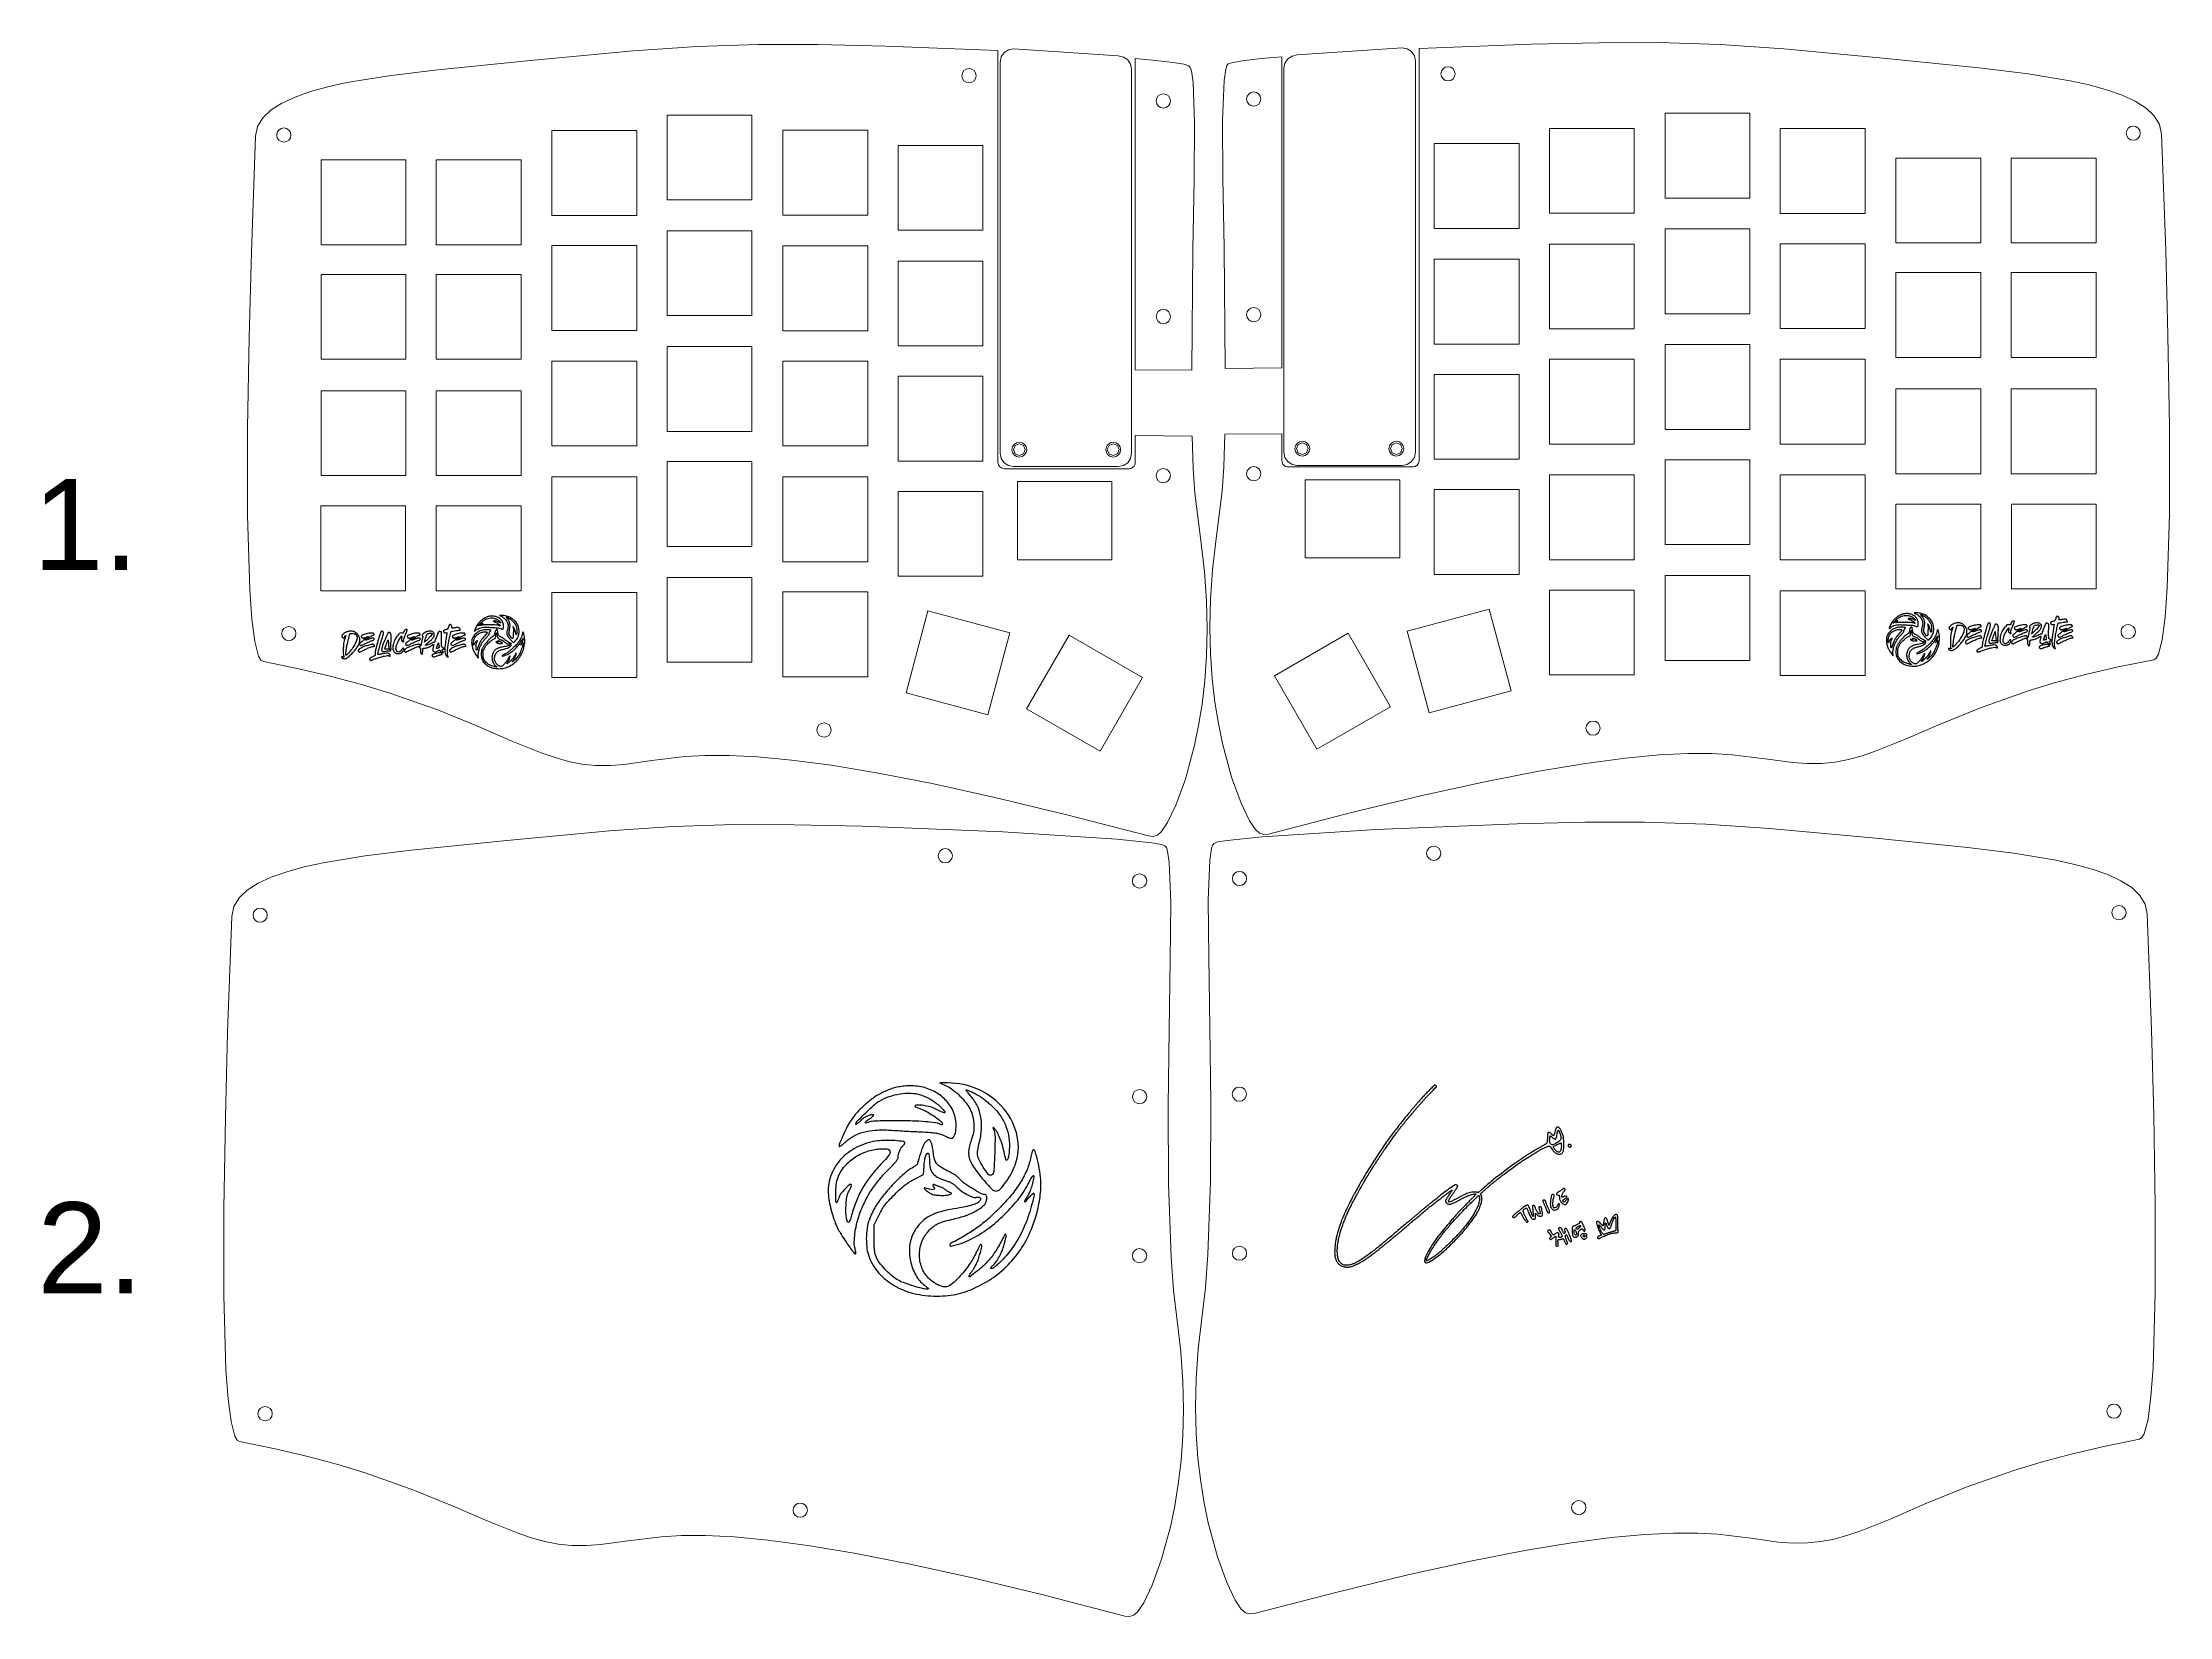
# Model space of a CAD drawing. Extents: x -219 to 329, y -29 to 491.
# Drawn here: x -219.1 to 131.9, y 231.6 to 491.4 of the extents above; entities that cross this region are included whole.
import ezdxf

# ---------------------------------------------------------------- set-up
doc = ezdxf.new("R2010")
doc.units = 0
doc.header["$MEASUREMENT"] = 0
doc.layers.get('0').update_dxf_attribs({"lineweight": 25, "true_color": 0xffffff})
doc.layers.add('Layer 1', color=7, linetype='BYLAYER', lineweight=5, true_color=0xffffff)
doc.styles.add('textstyle4', font='')
doc.styles.add('textstyle5', font='')
doc.styles.get('textstyle4').set_extended_font_data('Nimbus Sans [UKWN]')
doc.styles.get('textstyle5').set_extended_font_data('Nimbus Sans [UKWN]')

msp = doc.modelspace()

# ---------------------------------------------------------------- texts
at = {"char_height": 1, "attachment_point": 1}
for s, insert, style in [('\\C7;\\H15;1.', (-220.72, 419.36), 'textstyle4'), ('\\C7;\\H15;2.', (-220, 300), 'textstyle5')]:
    msp.add_mtext(s, dxfattribs=dict(at, insert=insert, style=style))

# ---------------------------------------------------------------- linework, layer by layer
at = {"color": 5, "true_color": 0x0000ff}
for points in [[(-145.23, 396.72, 0.021416), (-145.47, 396.68, 0.028277), (-145.68, 396.62, 0.025595), (-145.9, 396.54, 0.013536), (-146.17, 396.41, 0.042504), (-146.47, 396.22, 0.022333), (-146.8, 395.94, 0.022256), (-147.12, 395.62, 0.036844), (-147.36, 395.33, 0.029866), (-147.5, 395.08, 0.012216), (-147.67, 394.74, 0.008749), (-147.82, 394.39, 0.095306), (-147.85, 394.24, 0.546801), (-147.84, 394.23, 0.041861), (-147.78, 394.26, 0.028123), (-147.71, 394.32, 0.013668), (-147.62, 394.4, -0.060301), (-147.26, 394.66, -0.061454), (-146.85, 394.83, -0.052645), (-146.35, 394.91, -0.029227), (-145.74, 394.91, 0.001164), (-145.48, 394.89, 0.000535), (-145.15, 394.87, 0.000529), (-144.81, 394.86, 0.000733), (-144.49, 394.84, -0.004485), (-144.07, 394.82, -0.024068), (-143.85, 394.79, -0.038649), (-143.68, 394.75, -0.025833), (-143.49, 394.67, 0.005668), (-143.3, 394.59, 0.06691), (-143.23, 394.57, 0.177373), (-143.18, 394.58, 0.092553), (-143.13, 394.63, 0.122046), (-143.04, 394.86, 0.053548), (-143.03, 395.19, 0.0512), (-143.09, 395.54, 0.067061), (-143.22, 395.84, 0.079435), (-143.57, 396.26, 0.074893), (-144.05, 396.56, 0.071548), (-144.62, 396.72, 0.062987)], [(-143.41, 396.73, -0.052586), (-143.15, 396.56, -0.031693), (-142.87, 396.32, -0.031648), (-142.62, 396.04, -0.051154), (-142.45, 395.77, -0.052531), (-142.34, 395.46, -0.051989), (-142.29, 395.14, -0.051397), (-142.31, 394.82, -0.049095), (-142.4, 394.5, 0.027071), (-142.48, 394.25, 0.047825), (-142.51, 394.03, 0.05601), (-142.5, 393.84, 0.05869), (-142.45, 393.66, 0.056823), (-142.26, 393.32, 0.020415), (-141.92, 392.88, 0.013846), (-141.55, 392.47, 0.205559), (-141.38, 392.4, 0.20915), (-141.22, 392.47, 0.028544), (-140.99, 392.75, 0.031822), (-140.76, 393.11, 0.037293), (-140.59, 393.47, 0.140913), (-140.5, 394.65, 0.121877), (-141.04, 395.77, 0.112852), (-142.08, 396.57, 0.108402), (-143.38, 396.86), (-143.69, 396.86)], [(88.22, 397.13, 0.021416), (87.98, 397.09, 0.028277), (87.77, 397.04, 0.025595), (87.55, 396.95, 0.013536), (87.29, 396.82, 0.042504), (86.99, 396.63, 0.022333), (86.65, 396.35, 0.022256), (86.33, 396.04, 0.036844), (86.09, 395.74, 0.029866), (85.95, 395.49, 0.012216), (85.78, 395.15, 0.008749), (85.63, 394.8, 0.095306), (85.6, 394.66, 0.546801), (85.61, 394.65, 0.041861), (85.67, 394.67, 0.028123), (85.74, 394.73, 0.013668), (85.83, 394.81, -0.060301), (86.19, 395.07, -0.061454), (86.6, 395.24, -0.052645), (87.1, 395.32, -0.029227), (87.71, 395.32, 0.001164), (87.97, 395.31, 0.000535), (88.3, 395.29, 0.000529), (88.65, 395.27, 0.000733), (88.96, 395.25, -0.004485), (89.38, 395.23, -0.024068), (89.6, 395.2, -0.038649), (89.78, 395.16, -0.025833), (89.96, 395.09, 0.005668), (90.15, 395.01, 0.06691), (90.22, 394.99, 0.177373), (90.27, 395, 0.092553), (90.32, 395.04, 0.122046), (90.41, 395.27, 0.053548), (90.42, 395.6, 0.0512), (90.36, 395.95, 0.067061), (90.23, 396.25, 0.079435), (89.88, 396.67, 0.074893), (89.4, 396.98, 0.071548), (88.83, 397.13, 0.062987)], [(88.96, 396.78, -0.024427), (89.07, 396.74, -0.013925), (89.2, 396.69, -0.013883), (89.33, 396.62, -0.022292), (89.44, 396.56, -0.024315), (89.63, 396.41, -0.024077), (89.81, 396.25, -0.017054), (89.96, 396.1, -0.395866), (89.95, 396.05, -0.281029), (89.93, 396.04, -0.013728), (89.85, 396.07, -0.018919), (89.75, 396.11, -0.012167), (89.64, 396.17, 0.042961), (89.41, 396.26, 0.033852), (89.15, 396.33, 0.03438), (88.91, 396.36, 0.10325), (88.74, 396.33, 0.338007), (88.73, 396.31, 0.234176), (88.74, 396.29, 0.048232), (88.82, 396.25, 0.008257), (88.96, 396.2, -0.045337), (89.18, 396.1, -0.018174), (89.47, 395.93, -0.015771), (89.74, 395.74, -0.093969), (89.86, 395.61, -0.110977), (89.87, 395.57, -0.342591), (89.86, 395.54, -0.170979), (89.81, 395.54, -0.044045), (89.74, 395.57, 0.090533), (89.55, 395.63, 0.012977), (89.15, 395.67, 0.012557), (88.62, 395.7, 0.006243), (87.94, 395.71, 0.00404), (87.53, 395.71, 0.008274), (87.21, 395.7, 0.008191), (86.96, 395.68, 0.065085), (86.85, 395.66, -0.021984), (86.71, 395.62, -0.514141), (86.68, 395.64, -0.222013), (86.71, 395.69, -0.013469), (86.86, 395.79, 0.017603), (86.94, 395.85, 0.037896), (86.99, 395.9, 0.066691), (87.02, 395.93, 0.47273), (87.01, 395.95, 0.140908), (86.91, 395.95, 0.049687), (86.76, 395.9, 0.04508), (86.61, 395.81, 0.04213), (86.47, 395.69, -0.013673), (86.4, 395.63, -0.028422), (86.34, 395.58, -0.043719), (86.3, 395.56, -0.550557), (86.29, 395.57, -0.195265), (86.33, 395.67, -0.005644), (86.68, 396.02, -0.011337), (87.03, 396.35, -0.04722), (87.26, 396.52, -0.053934), (87.66, 396.71, -0.043849), (88.11, 396.82, -0.044777), (88.56, 396.85, -0.065497)], [(90.04, 397.14, -0.052586), (90.31, 396.98, -0.031693), (90.59, 396.73, -0.031648), (90.83, 396.45, -0.051154), (91, 396.18, -0.052531), (91.11, 395.88, -0.051989), (91.16, 395.56, -0.051397), (91.14, 395.23, -0.049095), (91.05, 394.91, 0.027071), (90.97, 394.66, 0.047825), (90.94, 394.45, 0.05601), (90.95, 394.25, 0.05869), (91, 394.07, 0.056823), (91.19, 393.73, 0.020415), (91.54, 393.29, 0.013846), (91.9, 392.88, 0.205559), (92.07, 392.81, 0.20915), (92.23, 392.88, 0.028544), (92.47, 393.16, 0.031822), (92.69, 393.52, 0.037293), (92.86, 393.88, 0.140913), (92.95, 395.06, 0.121877), (92.41, 396.18, 0.112852), (91.37, 396.99, 0.108402), (90.07, 397.27), (89.76, 397.27)], [(91.34, 396.76, -0.025198), (91.46, 396.68, -0.010477), (91.61, 396.57, -0.010335), (91.77, 396.44, -0.013152), (91.91, 396.32, -0.052329), (92.24, 395.92, -0.057751), (92.48, 395.48, -0.058432), (92.61, 395, -0.055775), (92.62, 394.5, -0.011388), (92.61, 394.38, -0.013103), (92.59, 394.26, -0.012242), (92.57, 394.16, -0.070855), (92.55, 394.11, -0.148643), (92.52, 394.08, -0.436086), (92.49, 394.09, -0.041305), (92.46, 394.18, -0.001535), (92.38, 394.51, 0.022045), (92.31, 394.79, 0.023191), (92.21, 395.06, 0.023188), (92.1, 395.28, 0.098003), (92.01, 395.39, 0.007238), (91.96, 395.43, 0.341336), (91.95, 395.43, 0.330003), (91.95, 395.42, 0.007007), (91.97, 395.36, -0.097545), (92.03, 395.05, -0.011672), (92.02, 394.35, -0.007255), (91.98, 393.62, -0.241211), (91.89, 393.47, -0.376445), (91.77, 393.49, -0.026392), (91.55, 393.79, -0.031584), (91.36, 394.13, -0.113497), (91.3, 394.37, -0.041088), (91.31, 394.43, -0.00597), (91.33, 394.56, -0.006725), (91.36, 394.71, -0.005715), (91.4, 394.87, 0.047916), (91.48, 395.42, 0.062723), (91.44, 395.91, 0.066854), (91.28, 396.36, 0.065889), (91.01, 396.75, -0.007005), (90.94, 396.83, -0.010315), (90.89, 396.89, -0.005965), (90.85, 396.95, -0.161784), (90.84, 396.97, -0.513535), (90.87, 396.98, -0.017646), (90.99, 396.94, -0.019846), (91.15, 396.86, -0.010704)], [(113.19, 396.59, 0.017906), (113.16, 396.52, 0.006391), (113.12, 396.42, 0.006332), (113.08, 396.31, 0.007438), (113.04, 396.2, -0.017364), (112.98, 396.04, -0.109956), (112.93, 395.97, -0.111599), (112.86, 395.92, -0.018126), (112.7, 395.88, 0.013407), (112.47, 395.82, 0.066633), (112.35, 395.77, 0.130672), (112.28, 395.7, 0.125874), (112.26, 395.61, 0.11115), (112.29, 395.49, 0.136671), (112.36, 395.41, 0.117513), (112.48, 395.36, 0.069528), (112.63, 395.37), (112.83, 395.4), (112.8, 395.15, -0.003332), (112.78, 395.02, -0.000753), (112.75, 394.79, -0.00078), (112.71, 394.52, -0.000757), (112.67, 394.26, 0.010381), (112.5, 392.99, 0.045235), (112.49, 392.24, 0.083436), (112.61, 391.75, 0.131535), (112.88, 391.41, 0.031435), (112.99, 391.34, 0.344168), (113.03, 391.35, 0.290636), (113.04, 391.4, 0.02661), (112.99, 391.53, -0.089361), (112.93, 391.72, -0.025163), (112.91, 392.03, -0.022652), (112.92, 392.41, -0.015336), (112.96, 392.84, -0.010939), (113.08, 393.64, -0.00755), (113.26, 394.54, -0.002853), (113.45, 395.41, -0.14625), (113.53, 395.56, -0.149947), (113.62, 395.61, -0.003872), (114.11, 395.7, -0.00852), (114.58, 395.76, -0.032355), (114.87, 395.78, 0.011294), (114.99, 395.78, 0.206484), (115.03, 395.8, 0.250458), (115.03, 395.84, 0.01662), (115, 395.93, 0.081594), (114.91, 396.1, 0.146271), (114.79, 396.19, 0.093262), (114.59, 396.22, 0.021085), (114.26, 396.19, 0.003967), (114.08, 396.16, 0.005168), (113.92, 396.14, 0.003896), (113.79, 396.11, 0.046717), (113.74, 396.1, -0.167066), (113.7, 396.1, -0.230174), (113.68, 396.12, -0.080612), (113.66, 396.18, -0.012092), (113.66, 396.3, 0.023941), (113.66, 396.42, 0.07105), (113.64, 396.5, 0.085437), (113.6, 396.56, 0.046005), (113.53, 396.63, 0.03855), (113.41, 396.71, 0.154486), (113.33, 396.72, 0.18967), (113.26, 396.69, 0.063148)], [(-168.73, 394.19, 0.040502), (-169.07, 394.05, 0.040486), (-169.38, 393.86, 0.043368), (-169.62, 393.66, 0.128404), (-169.72, 393.47, 0.128257), (-169.72, 393.37, 0.090435), (-169.67, 393.26, 0.092983), (-169.59, 393.19, 0.147227), (-169.5, 393.16, 0.062862), (-169.39, 393.17, 0.090009), (-169.29, 393.22, 0.148171), (-169.25, 393.28, 0.272708), (-169.26, 393.33, -0.108857), (-169.27, 393.37, -0.179755), (-169.27, 393.4, -0.107874), (-169.24, 393.44, -0.027132), (-169.18, 393.48, -0.049776), (-169.09, 393.53, -0.521742), (-169.07, 393.51, -0.105087), (-169.08, 393.43, -0.005861), (-169.18, 393.2, 0.026291), (-169.32, 392.81, 0.034609), (-169.41, 392.45, 0.026744), (-169.47, 392, 0.009052), (-169.49, 391.35, 0.007537), (-169.5, 390.74, 0.028633), (-169.48, 390.36, 0.04672), (-169.43, 390.12, 0.320196), (-169.34, 390.06, -0.254247), (-169.33, 390.05, -0.257172), (-169.33, 390.04, -0.087349), (-169.35, 390.01, -0.028829), (-169.38, 389.98, -0.045638), (-169.44, 389.95, -0.12922), (-169.48, 389.94, -0.100224), (-169.53, 389.95, -0.02137), (-169.61, 390, 0.039107), (-169.71, 390.04, 0.17266), (-169.78, 390.05, 0.319238), (-169.8, 390.01, 0.09894), (-169.79, 389.94, 0.171206), (-169.68, 389.81, 0.07707), (-169.46, 389.72, 0.072057), (-169.21, 389.7, 0.103481), (-169, 389.76, 0.064887), (-168.54, 390.09, 0.021443), (-167.95, 390.68, 0.021956), (-167.39, 391.34, 0.040534), (-167, 391.93, 0.012644), (-166.89, 392.15, 0.035925), (-166.83, 392.32, 0.040017), (-166.79, 392.48, 0.019001), (-166.77, 392.69, 0.013768), (-166.76, 392.91, 0.050409), (-166.77, 393.05, 0.051498), (-166.81, 393.19, 0.014805), (-166.9, 393.38, 0.045276), (-167.07, 393.65, 0.040519), (-167.28, 393.9, 0.042598), (-167.52, 394.09, 0.077397), (-167.75, 394.2, 0.049391), (-167.96, 394.24, 0.026131), (-168.24, 394.25, 0.02612), (-168.51, 394.24, 0.047986)], [(-167.54, 393.78, -0.081811), (-167.42, 393.69, -0.050803), (-167.31, 393.55, -0.051253), (-167.23, 393.4, -0.092343), (-167.21, 393.26, -0.087319), (-167.3, 392.73, -0.03734), (-167.6, 392.07, -0.033253), (-168.05, 391.36, -0.026323), (-168.62, 390.65, -0.008222), (-168.91, 390.34, -0.134336), (-169.03, 390.27, -0.475223), (-169.09, 390.31, -0.044625), (-169.08, 390.52, -0.008598), (-168.99, 391.25, -0.013726), (-168.88, 391.87, -0.010811), (-168.72, 392.58, -0.003336), (-168.44, 393.64, -0.021003), (-168.4, 393.77, -0.114367), (-168.37, 393.82, -0.136359), (-168.31, 393.85, -0.03465), (-168.21, 393.87, -0.028589), (-168.03, 393.88, -0.030211), (-167.84, 393.86, -0.032172), (-167.68, 393.83, -0.048748)], [(-165.5, 393.86, 0.020953), (-165.86, 393.77, 0.026166), (-166.19, 393.66, 0.024525), (-166.45, 393.53, 0.182055), (-166.54, 393.43, 0.216559), (-166.53, 393.35, 0.067653), (-166.45, 393.23, 0.065177), (-166.34, 393.14, 0.139291), (-166.23, 393.11, 0.055765), (-166.17, 393.12, 0.008606), (-166.05, 393.15, 0.009512), (-165.91, 393.19, 0.008137), (-165.76, 393.23, -0.004186), (-165.62, 393.28, -0.006745), (-165.5, 393.32, -0.00202), (-165.39, 393.35, -0.27177), (-165.38, 393.35, -0.447579), (-165.38, 393.34, -0.002186), (-165.47, 393.27, -0.00734), (-165.57, 393.19, -0.004355), (-165.7, 393.09, 0.005086), (-165.85, 392.99, 0.003492), (-166.01, 392.86, 0.00352), (-166.17, 392.74, 0.007145), (-166.29, 392.65, -0.00325), (-166.39, 392.56, -0.002862), (-166.51, 392.47, -0.002876), (-166.61, 392.39, -0.008672), (-166.68, 392.33, 0.029836), (-166.75, 392.27, 0.099807), (-166.79, 392.22, 0.11849), (-166.8, 392.17, 0.051063), (-166.79, 392.1, 0.128362), (-166.71, 391.95, 0.235369), (-166.58, 391.9, 0.080806), (-166.36, 391.96, 0.008666), (-165.87, 392.2, -0.006349), (-165.58, 392.34, -0.005386), (-165.26, 392.49, -0.005435), (-164.98, 392.61, -0.015173), (-164.77, 392.69, 0.015749), (-164.51, 392.79, 0.098968), (-164.39, 392.87, 0.257474), (-164.37, 392.96, 0.138981), (-164.42, 393.05, 0.161416), (-164.51, 393.1, 0.071378), (-164.65, 393.1, 0.036048), (-164.88, 393.05, 0.007193), (-165.26, 392.93, -0.004872), (-165.48, 392.86, -0.007795), (-165.66, 392.81, -0.002704), (-165.82, 392.77, -0.265109), (-165.84, 392.78, -0.477074), (-165.83, 392.83, -0.002214), (-165.25, 393.21, -0.003798), (-164.68, 393.57, -0.138779), (-164.53, 393.61, 0.144724), (-164.45, 393.63, 0.223422), (-164.41, 393.7, 0.160777), (-164.43, 393.79, 0.078719), (-164.5, 393.88, 0.140425), (-164.62, 393.94, 0.049076), (-164.82, 393.95, 0.033156), (-165.1, 393.93, 0.011583)], [(-163.3, 394.07, 0.044393), (-163.53, 393.5, 0.007423), (-163.86, 392.35, 0.007387), (-164.15, 391.2, 0.044987), (-164.24, 390.59), (-164.25, 390.24), (-164.57, 390.1, 0.02649), (-164.79, 389.98, 0.033725), (-164.98, 389.85, 0.035125), (-165.12, 389.73, 0.193214), (-165.16, 389.63, 0.115286), (-165.15, 389.6, 0.033362), (-165.13, 389.57, 0.03163), (-165.1, 389.52, 0.029068), (-165.06, 389.49, 0.070042), (-164.99, 389.44, 0.151588), (-164.93, 389.43, 0.065181), (-164.84, 389.45, 0.005726), (-164.62, 389.55, -0.027844), (-164.09, 389.76, -0.012859), (-163.37, 389.97, -0.01255), (-162.67, 390.15, -0.037567), (-162.18, 390.22, -0.029355), (-162.09, 390.22, -0.033602), (-162, 390.21, -0.036845), (-161.93, 390.19, -0.090161), (-161.89, 390.16, 0.116745), (-161.81, 390.12, 0.283189), (-161.75, 390.14, 0.19632), (-161.73, 390.22, 0.070791), (-161.75, 390.32, 0.150798), (-161.9, 390.51, 0.122915), (-162.13, 390.6, 0.064618), (-162.51, 390.59, 0.015667), (-163.13, 390.49, -0.004425), (-163.36, 390.44, -0.006841), (-163.56, 390.41, -0.002682), (-163.73, 390.38, -0.176543), (-163.76, 390.39, -0.324126), (-163.8, 390.48, -0.003475), (-163.63, 391.15, -0.008623), (-163.4, 391.98, -0.004224), (-163.09, 393.02, 0.007581), (-162.93, 393.57, 0.042339), (-162.87, 393.88, 0.092364), (-162.88, 394.06, 0.175166), (-162.97, 394.18, 0.049114), (-163.08, 394.24, 0.185553), (-163.16, 394.25, 0.161741), (-163.23, 394.2, 0.035306)], [(-162.14, 393.95, -0.024945), (-162.16, 393.87, -0.001787), (-162.25, 393.68, -0.002509), (-162.35, 393.44, -0.001892), (-162.47, 393.18, 0.012079), (-162.72, 392.6, 0.01218), (-162.95, 392, 0.010639), (-163.12, 391.47, 0.071737), (-163.16, 391.2, 0.032549), (-163.15, 391.1, 0.07436), (-163.13, 391.04, 0.086005), (-163.1, 390.98, 0.056182), (-163.04, 390.93, 0.064961), (-162.96, 390.89, 0.082512), (-162.87, 390.88, 0.041859), (-162.75, 390.89, 0.005959), (-162.51, 390.94, -0.014099), (-162.33, 390.97, -0.012668), (-162.15, 390.99, -0.012813), (-161.99, 391, -0.038482), (-161.88, 391, 0.039503), (-161.72, 390.99, 0.285025), (-161.66, 391.03, 0.317125), (-161.67, 391.1, 0.04424), (-161.79, 391.19, 0.062455), (-161.87, 391.23, 0.043276), (-161.97, 391.26, 0.031636), (-162.11, 391.27, 0.012543), (-162.29, 391.27, -0.010175), (-162.43, 391.27, -0.016883), (-162.55, 391.28, -0.010905), (-162.64, 391.29, -0.375854), (-162.66, 391.31, -0.087907), (-162.65, 391.36, -0.000903), (-162.52, 391.71, -0.003007), (-162.37, 392.11, -0.002307), (-162.2, 392.53), (-162.09, 392.83), (-162.03, 392.13, 0.00819), (-161.99, 391.63, 0.064739), (-161.94, 391.41, 0.166387), (-161.85, 391.3, 0.137756), (-161.7, 391.26, 0.017638), (-161.62, 391.26, 0.219945), (-161.59, 391.28, 0.248138), (-161.59, 391.31, 0.022225), (-161.61, 391.38, -0.094461), (-161.64, 391.48, -0.012749), (-161.64, 391.69, -0.010704), (-161.64, 392, -0.003399), (-161.61, 392.47, 0.002566), (-161.6, 392.85, 0.003694), (-161.58, 393.18, 0.001975), (-161.57, 393.46, 0.058023), (-161.58, 393.53, -0.000081), (-161.59, 393.58, -0.000037), (-161.6, 393.65, -0.000036), (-161.62, 393.71, -0.00005), (-161.63, 393.77, 0.067771), (-161.65, 393.83, 0.053144), (-161.69, 393.89, 0.050807), (-161.74, 393.94, 0.050064), (-161.81, 393.98, 0.031095), (-161.94, 394.04, 0.116314), (-162.03, 394.05, 0.185285), (-162.09, 394.02, 0.105949)], [(-159.34, 394.44, 0.025519), (-159.39, 394.38, 0.010814), (-159.44, 394.3, 0.010667), (-159.49, 394.21, 0.013728), (-159.53, 394.12), (-159.62, 393.92), (-159.87, 393.95), (-160.11, 393.97), (-160.43, 393.65, 0.072514), (-160.9, 393, 0.057289), (-161.22, 392.19, 0.06146), (-161.32, 391.42, 0.1667), (-161.15, 390.9, 0.059006), (-160.99, 390.74, 0.074237), (-160.81, 390.63, 0.069206), (-160.6, 390.57, 0.043589), (-160.34, 390.57, 0.045912), (-160.09, 390.61, 0.073028), (-159.89, 390.69, 0.078382), (-159.74, 390.82, 0.061944), (-159.61, 391, 0.025099), (-159.53, 391.19, 0.081334), (-159.5, 391.32, 0.165842), (-159.52, 391.41, 0.207567), (-159.59, 391.45, 0.117915), (-159.65, 391.44, 0.086249), (-159.71, 391.41, 0.055584), (-159.77, 391.35, 0.018485), (-159.85, 391.24, -0.04292), (-160.07, 390.97, -0.106689), (-160.28, 390.84, -0.159933), (-160.48, 390.82, -0.139311), (-160.65, 390.93, -0.140187), (-160.78, 391.17, -0.077203), (-160.79, 391.51, -0.056808), (-160.7, 391.93, -0.028792), (-160.49, 392.43, -0.017567), (-160.31, 392.76, -0.012469), (-160.1, 393.11, -0.004598), (-159.88, 393.44, -0.472129), (-159.83, 393.45, -0.22471), (-159.83, 393.43, -0.003575), (-159.84, 393.34, -0.00863), (-159.85, 393.23, -0.005518), (-159.87, 393.1, 0.008245), (-159.9, 392.9, 0.056869), (-159.9, 392.8, 0.10307), (-159.88, 392.73, 0.058043), (-159.83, 392.66, 0.067274), (-159.7, 392.54, 0.087277), (-159.55, 392.48, 0.378338), (-159.49, 392.51, 0.265304), (-159.51, 392.58, -0.187278), (-159.55, 392.71, -0.05211), (-159.52, 392.93, -0.031649), (-159.41, 393.25, -0.008599), (-159.21, 393.74, 0.004441), (-159.05, 394.09, 0.021537), (-158.98, 394.29, 0.035444), (-158.94, 394.42, 0.219456), (-158.96, 394.49, 0.139159), (-159.04, 394.54, 0.112756), (-159.15, 394.56, 0.10174), (-159.26, 394.52, 0.093919)], [(-155.7, 394.18, 0.032556), (-155.83, 394.14, 0.025413), (-155.96, 394.07, 0.024722), (-156.09, 393.99, 0.025912), (-156.21, 393.9, 0.026359), (-156.36, 393.76, 0.088836), (-156.44, 393.65, 0.155803), (-156.45, 393.56, 0.146301), (-156.4, 393.47, -0.18383), (-156.38, 393.43, -0.039691), (-156.38, 393.34, -0.026947), (-156.4, 393.2, -0.008181), (-156.45, 393, 0.0054), (-156.49, 392.82, 0.003558), (-156.54, 392.6, 0.003579), (-156.58, 392.39, 0.006905), (-156.61, 392.22, -0.010744), (-156.64, 392.08, -0.017262), (-156.67, 391.97, -0.011391), (-156.7, 391.87, -0.323093), (-156.72, 391.86, -0.113715), (-156.73, 391.86, -0.100298), (-156.75, 391.87, -0.09392), (-156.75, 391.89, -0.086073), (-156.76, 391.91, 0.15771), (-156.77, 391.93, 0.033574), (-156.79, 391.97, 0.032011), (-156.83, 392, 0.025711), (-156.88, 392.04, 0.055583), (-156.96, 392.08, 0.089956), (-157.04, 392.09, 0.048724), (-157.15, 392.08, 0.006995), (-157.36, 392.04, 0.0139), (-157.8, 391.92, 0.011707), (-158.26, 391.78, 0.011718), (-158.67, 391.63, 0.035564), (-158.94, 391.5, 0.030792), (-159.17, 391.36, 0.056987), (-159.33, 391.21, 0.081152), (-159.41, 391.07, 0.221609), (-159.41, 390.96, 0.077716), (-159.33, 390.85, 0.156396), (-159.23, 390.8, 0.125254), (-159.11, 390.82, 0.041819), (-158.95, 390.89, -0.016952), (-158.38, 391.19, -0.013035), (-157.74, 391.48, -0.010143), (-157.15, 391.71, -0.089358), (-156.88, 391.76, -0.073454), (-156.84, 391.75, -0.311372), (-156.83, 391.74, -0.139683), (-156.84, 391.71, -0.015789), (-156.87, 391.66, 0.035925), (-156.9, 391.6, 0.148186), (-156.9, 391.56, 0.150752), (-156.89, 391.53, 0.037598), (-156.84, 391.48, -0.098428), (-156.79, 391.43, -0.087199), (-156.76, 391.36, -0.046389), (-156.75, 391.25, -0.00902), (-156.75, 391.05, 0.010144), (-156.76, 390.85, 0.045999), (-156.74, 390.73, 0.075182), (-156.71, 390.65, 0.063759), (-156.66, 390.57, 0.059828), (-156.54, 390.47, 0.39171), (-156.47, 390.48, 0.138417), (-156.42, 390.59, 0.01105), (-156.39, 390.92, -0.004313), (-156.38, 391.09, -0.006647), (-156.37, 391.24, -0.002626), (-156.35, 391.37, -0.168148), (-156.34, 391.39, -0.144829), (-156.32, 391.4, -0.004039), (-156.23, 391.42, -0.007963), (-156.12, 391.44, -0.005348), (-155.99, 391.46, 0.037465), (-155.7, 391.53, 0.025087), (-155.38, 391.64, 0.024452), (-155.07, 391.79, 0.028521), (-154.79, 391.96, -0.011238), (-154.7, 392.02, -0.021059), (-154.63, 392.06, -0.020647), (-154.57, 392.08, -0.531147), (-154.56, 392.07, -0.053049), (-154.56, 392.05, -0.001218), (-154.59, 391.91, -0.002707), (-154.62, 391.75, -0.001829), (-154.66, 391.57, 0.008504), (-154.7, 391.39, 0.011636), (-154.73, 391.23, 0.008532), (-154.75, 391.09, 0.120089), (-154.74, 391.04, 0.108667), (-154.72, 391.01, 0.02882), (-154.67, 390.96, 0.027828), (-154.61, 390.92, 0.025461), (-154.54, 390.89, 0.038043), (-154.43, 390.84, 0.106334), (-154.34, 390.83, 0.060788), (-154.24, 390.86, 0.006675), (-154.01, 390.96, -0.005678), (-153.87, 391.02, -0.007709), (-153.74, 391.06, -0.005402), (-153.63, 391.1, -0.081976), (-153.59, 391.11, -0.151388), (-153.56, 391.1, -0.044948), (-153.52, 391.07, -0.040572), (-153.49, 391.03, -0.034148), (-153.46, 390.98, 0.079074), (-153.38, 390.88, 0.047897), (-153.27, 390.8, 0.048398), (-153.14, 390.73, 0.095004), (-153.04, 390.71, 0.071398), (-152.98, 390.72, 0.362475), (-152.96, 390.74, 0.104588), (-152.98, 390.79, 0.006349), (-153.06, 390.92, -0.042556), (-153.15, 391.1, -0.223077), (-153.14, 391.21, -0.252468), (-153.06, 391.27, -0.052597), (-152.87, 391.26, 0.480406), (-152.83, 391.3, 0.154145), (-152.87, 391.39, 0.061458), (-153, 391.51, 0.082277), (-153.14, 391.58, -0.128637), (-153.2, 391.62, -0.112777), (-153.23, 391.68, -0.049913), (-153.26, 391.79, -0.00742), (-153.28, 392.01, -0.016695), (-153.29, 392.22, -0.005127), (-153.29, 392.53, -0.005124), (-153.29, 392.88, -0.005594), (-153.28, 393.22, 0.004214), (-153.26, 393.81, 0.066769), (-153.28, 394, 0.176966), (-153.35, 394.12, 0.066718), (-153.52, 394.21, 0.032109), (-153.59, 394.23, 0.084449), (-153.64, 394.23, 0.104269), (-153.68, 394.22, 0.067039), (-153.73, 394.18, 0.097173), (-153.8, 394.08, 0.001538), (-154.07, 393.43, 0.001545), (-154.33, 392.78, 0.096697), (-154.36, 392.66, -0.06234), (-154.36, 392.63, -0.009368), (-154.37, 392.59, -0.010396), (-154.39, 392.54, -0.008808), (-154.41, 392.48, -0.028381), (-154.44, 392.42, -0.09909), (-154.46, 392.39, -0.201643), (-154.49, 392.38, -0.173823), (-154.51, 392.39, 0.244069), (-154.55, 392.41, 0.037763), (-154.64, 392.39, 0.028745), (-154.76, 392.34, 0.010705), (-154.92, 392.26, -0.020486), (-155.21, 392.12, -0.019054), (-155.52, 392, -0.016373), (-155.8, 391.92, -0.11839), (-155.93, 391.92, -0.555544), (-155.94, 391.94, -0.024748), (-155.87, 392.03, -0.020608), (-155.75, 392.14, -0.008525), (-155.58, 392.28, 0.02046), (-154.95, 392.84, 0.063429), (-154.6, 393.27, 0.108184), (-154.48, 393.64, 0.165086), (-154.54, 393.96, 0.125326), (-154.72, 394.14, 0.088536), (-154.98, 394.24, 0.070067), (-155.31, 394.25, 0.042085)], [(-157.9, 393.86, 0.020953), (-158.26, 393.77, 0.026166), (-158.59, 393.66, 0.024525), (-158.85, 393.53, 0.182055), (-158.94, 393.43, 0.216559), (-158.93, 393.35, 0.067653), (-158.85, 393.23, 0.065177), (-158.74, 393.14, 0.139291), (-158.63, 393.11, 0.055765), (-158.57, 393.12, 0.008606), (-158.45, 393.15, 0.009512), (-158.31, 393.19, 0.008137), (-158.16, 393.23, -0.004186), (-158.02, 393.28, -0.006745), (-157.9, 393.32, -0.00202), (-157.79, 393.35, -0.27177), (-157.78, 393.35, -0.447579), (-157.78, 393.34, -0.002186), (-157.87, 393.27, -0.00734), (-157.97, 393.19, -0.004355), (-158.1, 393.09, 0.005086), (-158.25, 392.99, 0.003492), (-158.41, 392.86, 0.00352), (-158.57, 392.74, 0.007145), (-158.69, 392.65, -0.00325), (-158.79, 392.56, -0.002862), (-158.91, 392.47, -0.002876), (-159.01, 392.39, -0.008672), (-159.08, 392.33, 0.029836), (-159.15, 392.27, 0.099807), (-159.19, 392.22, 0.11849), (-159.2, 392.17, 0.051063), (-159.19, 392.1, 0.128362), (-159.11, 391.95, 0.235369), (-158.98, 391.9, 0.080806), (-158.76, 391.96, 0.008666), (-158.27, 392.2, -0.006349), (-157.98, 392.34, -0.005386), (-157.66, 392.49, -0.005435), (-157.38, 392.61, -0.015173), (-157.17, 392.69, 0.015749), (-156.91, 392.79, 0.098968), (-156.79, 392.87, 0.257474), (-156.77, 392.96, 0.138981), (-156.82, 393.05, 0.161416), (-156.91, 393.1, 0.071378), (-157.05, 393.1, 0.036048), (-157.28, 393.05, 0.007193), (-157.66, 392.93, -0.004872), (-157.88, 392.86, -0.007795), (-158.06, 392.81, -0.002704), (-158.22, 392.77, -0.265109), (-158.24, 392.78, -0.477074), (-158.23, 392.83, -0.002214), (-157.65, 393.21, -0.003798), (-157.08, 393.57, -0.138779), (-156.93, 393.61, 0.144724), (-156.85, 393.63, 0.223422), (-156.81, 393.7, 0.160777), (-156.83, 393.79, 0.078719), (-156.9, 393.88, 0.140425), (-157.02, 393.94, 0.049076), (-157.22, 393.95, 0.033156), (-157.5, 393.93, 0.011583)], [(-154.81, 393.84, -0.125158), (-154.82, 393.8, -0.014794), (-154.87, 393.72, -0.016949), (-154.93, 393.62, -0.013139), (-155, 393.53, -0.023111), (-155.25, 393.24, -0.007239), (-155.66, 392.84, -0.003369), (-156.07, 392.44, -0.769247), (-156.1, 392.46, -0.001367), (-155.83, 393.34, -0.021457), (-155.72, 393.64, -0.072119), (-155.64, 393.79, -0.154429), (-155.53, 393.86, -0.046912), (-155.32, 393.9, -0.030432), (-155.07, 393.91, -0.023698), (-154.85, 393.89, -0.379783)], [(-152.03, 395.22, 0.017906), (-152.06, 395.15, 0.006391), (-152.1, 395.05, 0.006332), (-152.14, 394.94, 0.007438), (-152.18, 394.83, -0.017364), (-152.24, 394.67, -0.109956), (-152.29, 394.59, -0.111599), (-152.36, 394.55, -0.018126), (-152.52, 394.51, 0.013407), (-152.75, 394.45, 0.066633), (-152.87, 394.39, 0.130672), (-152.94, 394.33, 0.125874), (-152.96, 394.24, 0.11115), (-152.93, 394.12, 0.136671), (-152.86, 394.03, 0.117513), (-152.74, 393.99, 0.069528), (-152.59, 393.99), (-152.39, 394.03), (-152.42, 393.78, -0.003332), (-152.44, 393.65, -0.000753), (-152.47, 393.42, -0.00078), (-152.51, 393.15, -0.000757), (-152.55, 392.88, 0.010381), (-152.72, 391.62, 0.045235), (-152.73, 390.87, 0.083436), (-152.61, 390.38, 0.131535), (-152.34, 390.04, 0.031435), (-152.23, 389.97, 0.344168), (-152.18, 389.98, 0.290636), (-152.17, 390.03, 0.02661), (-152.23, 390.16, -0.089361), (-152.29, 390.35, -0.025163), (-152.31, 390.66, -0.022652), (-152.3, 391.04, -0.015336), (-152.26, 391.47, -0.010939), (-152.13, 392.27, -0.00755), (-151.96, 393.17, -0.002853), (-151.77, 394.04, -0.14625), (-151.69, 394.19, -0.149947), (-151.59, 394.24, -0.003872), (-151.11, 394.32, -0.00852), (-150.64, 394.39, -0.032355), (-150.35, 394.41, 0.011294), (-150.23, 394.41, 0.206484), (-150.19, 394.43, 0.250458), (-150.19, 394.46, 0.01662), (-150.22, 394.56, 0.081594), (-150.31, 394.73, 0.146271), (-150.43, 394.82, 0.093262), (-150.62, 394.84, 0.021085), (-150.96, 394.82, 0.003967), (-151.13, 394.79, 0.005168), (-151.3, 394.77, 0.003896), (-151.43, 394.74, 0.046717), (-151.48, 394.73, -0.167066), (-151.52, 394.73, -0.230174), (-151.54, 394.75, -0.080612), (-151.56, 394.81, -0.012092), (-151.56, 394.93, 0.023941), (-151.56, 395.05, 0.07105), (-151.58, 395.13, 0.085437), (-151.62, 395.19, 0.046005), (-151.69, 395.26, 0.03855), (-151.81, 395.34, 0.154486), (-151.89, 395.35, 0.18967), (-151.96, 395.32, 0.063148)], [(-150.45, 393.86, 0.020953), (-150.81, 393.77, 0.026166), (-151.14, 393.66, 0.024525), (-151.4, 393.53, 0.182055), (-151.49, 393.43, 0.216559), (-151.48, 393.35, 0.067653), (-151.4, 393.23, 0.065177), (-151.29, 393.14, 0.139291), (-151.18, 393.11, 0.055765), (-151.12, 393.12, 0.008606), (-151, 393.15, 0.009512), (-150.86, 393.19, 0.008137), (-150.71, 393.23, -0.004186), (-150.57, 393.28, -0.006745), (-150.45, 393.32, -0.00202), (-150.34, 393.35, -0.27177), (-150.33, 393.35, -0.447579), (-150.33, 393.34, -0.002186), (-150.42, 393.27, -0.00734), (-150.52, 393.19, -0.004355), (-150.65, 393.09, 0.005086), (-150.8, 392.99, 0.003492), (-150.96, 392.86, 0.00352), (-151.12, 392.74, 0.007145), (-151.24, 392.65, -0.00325), (-151.34, 392.56, -0.002862), (-151.46, 392.47, -0.002876), (-151.56, 392.39, -0.008672), (-151.63, 392.33, 0.029836), (-151.7, 392.27, 0.099807), (-151.74, 392.22, 0.11849), (-151.75, 392.17, 0.051063), (-151.74, 392.1, 0.128362), (-151.66, 391.95, 0.235369), (-151.53, 391.9, 0.080806), (-151.31, 391.96, 0.008666), (-150.82, 392.2, -0.006349), (-150.53, 392.34, -0.005386), (-150.21, 392.49, -0.005435), (-149.93, 392.61, -0.015173), (-149.72, 392.69, 0.015749), (-149.46, 392.79, 0.098968), (-149.34, 392.87, 0.257474), (-149.32, 392.96, 0.138981), (-149.37, 393.05, 0.161416), (-149.46, 393.1, 0.071378), (-149.6, 393.1, 0.036048), (-149.83, 393.05, 0.007193), (-150.21, 392.93, -0.004872), (-150.43, 392.86, -0.007795), (-150.61, 392.81, -0.002704), (-150.77, 392.77, -0.265109), (-150.79, 392.78, -0.477074), (-150.78, 392.83, -0.002214), (-150.2, 393.21, -0.003798), (-149.63, 393.57, -0.138779), (-149.48, 393.61, 0.144724), (-149.4, 393.63, 0.223422), (-149.36, 393.7, 0.160777), (-149.38, 393.79, 0.078719), (-149.45, 393.88, 0.140425), (-149.57, 393.94, 0.049076), (-149.77, 393.95, 0.033156), (-150.05, 393.93, 0.011583)], [(-146.27, 394.47, 0.08186), (-147.12, 394.2, 0.094856), (-147.79, 393.69, 0.100956), (-148.2, 393, 0.105877), (-148.3, 392.21, 0.029828), (-148.25, 391.9, 0.016031), (-148.15, 391.52, 0.016029), (-148.04, 391.15, 0.032127), (-147.91, 390.87, 0.021062), (-147.8, 390.66, 0.007327), (-147.61, 390.37, 0.007464), (-147.42, 390.08, 0.017011), (-147.26, 389.87, 0.050239), (-147.2, 389.81, 0.55275), (-147.17, 389.81, 0.109624), (-147.17, 389.88, 0.007998), (-147.21, 390.07, -0.066918), (-147.23, 390.3, -0.022615), (-147.2, 390.64, -0.022319), (-147.14, 391, -0.026133), (-147.04, 391.34, -0.027548), (-146.82, 391.89, -0.031876), (-146.56, 392.38, -0.031608), (-146.23, 392.84, -0.026274), (-145.82, 393.28, 0.007393), (-145.62, 393.48, 0.02491), (-145.5, 393.62, 0.037723), (-145.44, 393.72, 0.12889), (-145.41, 393.8, -0.062726), (-145.4, 393.92, -0.036324), (-145.35, 394.07, -0.036467), (-145.29, 394.2, -0.084404), (-145.22, 394.28, 0.026233), (-145.19, 394.31, 0.030537), (-145.16, 394.33, 0.031902), (-145.14, 394.36, 0.131716), (-145.14, 394.38, 0.378308), (-145.19, 394.44, 0.011798), (-145.55, 394.48, 0.020791), (-145.94, 394.49, 0.031975)], [(-145.79, 394.09, -0.180373), (-145.75, 394.01, -0.14981), (-145.78, 393.91, -0.052909), (-145.88, 393.77, -0.006586), (-146.14, 393.49, 0.024248), (-146.57, 392.99, 0.035608), (-146.89, 392.51, 0.036446), (-147.14, 392, 0.027151), (-147.34, 391.4, -0.01264), (-147.37, 391.29, -0.019685), (-147.41, 391.19, -0.01469), (-147.44, 391.12, -0.284573), (-147.46, 391.1, -0.333831), (-147.52, 391.14, -0.035283), (-147.55, 391.3, -0.031444), (-147.57, 391.53, -0.017107), (-147.57, 391.81, -0.012316), (-147.55, 392.02, -0.030633), (-147.53, 392.17, -0.037126), (-147.49, 392.3, -0.027901), (-147.43, 392.44, 0.011966), (-147.38, 392.55, 0.042958), (-147.35, 392.62, 0.098273), (-147.35, 392.66, 0.375822), (-147.36, 392.67, 0.188652), (-147.45, 392.64, 0.018354), (-147.62, 392.47, 0.023491), (-147.78, 392.29, 0.075492), (-147.85, 392.15, -0.004422), (-147.94, 391.93, -0.522171), (-147.97, 391.92, -0.209754), (-147.98, 391.96, -0.002199), (-147.99, 392.27, -0.028783), (-147.97, 392.66, -0.058195), (-147.9, 392.96, -0.062727), (-147.77, 393.22, -0.038937), (-147.55, 393.49, -0.035915), (-147.34, 393.69, -0.037747), (-147.11, 393.85, -0.036737), (-146.86, 393.98, -0.030723), (-146.56, 394.07, -0.029505), (-146.33, 394.12, -0.029582), (-146.09, 394.14, -0.027713), (-145.88, 394.13, -0.176279)], [(-144.49, 396.37, -0.024427), (-144.38, 396.33, -0.013925), (-144.25, 396.27, -0.013883), (-144.12, 396.21, -0.022292), (-144.01, 396.14, -0.024315), (-143.82, 396, -0.024077), (-143.64, 395.84, -0.017054), (-143.5, 395.69, -0.395866), (-143.5, 395.63, -0.281029), (-143.52, 395.63, -0.013728), (-143.6, 395.66, -0.018919), (-143.7, 395.7, -0.012167), (-143.81, 395.75, 0.042961), (-144.04, 395.85, 0.033852), (-144.3, 395.92, 0.03438), (-144.54, 395.95, 0.10325), (-144.71, 395.92, 0.338007), (-144.72, 395.9, 0.234176), (-144.71, 395.87, 0.048232), (-144.64, 395.84, 0.008257), (-144.49, 395.79, -0.045337), (-144.27, 395.69, -0.018174), (-143.98, 395.51, -0.015771), (-143.71, 395.33, -0.093969), (-143.6, 395.2, -0.110977), (-143.58, 395.15, -0.342591), (-143.6, 395.13, -0.170979), (-143.64, 395.13, -0.044045), (-143.71, 395.16, 0.090533), (-143.9, 395.22, 0.012977), (-144.3, 395.26, 0.012557), (-144.83, 395.29, 0.006243), (-145.51, 395.3, 0.00404), (-145.92, 395.3, 0.008274), (-146.25, 395.29, 0.008191), (-146.49, 395.27, 0.065085), (-146.6, 395.25, -0.021984), (-146.75, 395.2, -0.514141), (-146.77, 395.23, -0.222013), (-146.74, 395.28, -0.013469), (-146.59, 395.38, 0.017603), (-146.51, 395.44, 0.037896), (-146.46, 395.48, 0.066691), (-146.43, 395.52, 0.47273), (-146.44, 395.54, 0.140908), (-146.54, 395.54, 0.049687), (-146.69, 395.49, 0.04508), (-146.84, 395.4, 0.04213), (-146.98, 395.28, -0.013673), (-147.05, 395.22, -0.028422), (-147.11, 395.17, -0.043719), (-147.15, 395.15, -0.550557), (-147.16, 395.15, -0.195265), (-147.12, 395.26, -0.005644), (-146.77, 395.61, -0.011337), (-146.42, 395.94, -0.04722), (-146.19, 396.11, -0.053934), (-145.79, 396.3, -0.043849), (-145.34, 396.41, -0.044777), (-144.89, 396.43, -0.065497)], [(-144.31, 394.39, 0.056535), (-144.37, 394.3, 0.023717), (-144.43, 394.15, 0.013586), (-144.5, 393.93, 0.002855), (-144.62, 393.54, -0.115593), (-144.64, 393.5, -0.031794), (-144.69, 393.45, -0.030338), (-144.75, 393.4, -0.027575), (-144.82, 393.36, 0.063666), (-145.13, 393.15, 0.018815), (-145.55, 392.75, 0.019296), (-145.97, 392.28, 0.026974), (-146.31, 391.83, 0.019328), (-146.38, 391.7, 0.010872), (-146.47, 391.54, 0.010838), (-146.55, 391.37, 0.017394), (-146.61, 391.23, 0.0518), (-146.7, 390.87, 0.034183), (-146.73, 390.44, 0.034473), (-146.7, 390.02, 0.060074), (-146.62, 389.68, 0.0887), (-146.21, 389.01, 0.080534), (-145.58, 388.5, 0.073632), (-144.77, 388.17, 0.057606), (-143.83, 388.06, 0.023256), (-143.35, 388.09, 0.035908), (-142.94, 388.15, 0.035059), (-142.54, 388.28, 0.020888), (-142.08, 388.48, 0.050744), (-141.3, 388.97, 0.052812), (-140.65, 389.6, 0.051808), (-140.14, 390.36, 0.045607), (-139.77, 391.25, 0.018011), (-139.67, 391.61, 0.017378), (-139.59, 391.98, 0.017933), (-139.54, 392.34, 0.023637), (-139.53, 392.67, 0.035278), (-139.56, 393.08, 0.019993), (-139.65, 393.57, 0.010956), (-139.76, 394.03, 0.338607), (-139.85, 394.1, 0.313661), (-139.86, 394.09, 0.01178), (-139.89, 394.02, 0.017548), (-139.92, 393.92, 0.010994), (-139.94, 393.81, -0.049818), (-140.1, 393.29, -0.040068), (-140.37, 392.76, -0.035082), (-140.75, 392.22, -0.022954), (-141.27, 391.66, -0.017542), (-141.72, 391.24, -0.022927), (-142.17, 390.88, -0.022326), (-142.65, 390.57, -0.015343), (-143.23, 390.25, 0.260644), (-143.28, 390.17, 0.499888), (-143.23, 390.12, 0.035294), (-142.82, 390.24, 0.027231), (-142.39, 390.42, 0.04789), (-141.71, 390.84, 0.032422), (-141.03, 391.43, 0.032566), (-140.43, 392.1, 0.051043), (-140.02, 392.75, -0.012356), (-139.92, 392.95, -0.088898), (-139.85, 393.03, -0.626072), (-139.82, 393.02, -0.064394), (-139.83, 392.92, -0.011618), (-139.89, 392.66, -0.019841), (-139.96, 392.45, -0.023764), (-140.03, 392.28, -0.039608), (-140.1, 392.15, 0.01048), (-140.21, 391.98, 0.60841), (-140.19, 391.96, 0.195442), (-140.14, 391.99, 0.007236), (-139.99, 392.15, -0.026434), (-139.85, 392.3, -0.596429), (-139.81, 392.29, -0.107167), (-139.81, 392.17, -0.004154), (-139.92, 391.76, -0.018707), (-140.06, 391.32, -0.01917), (-140.23, 390.89, -0.019645), (-140.43, 390.5, -0.022383), (-140.65, 390.13, -0.024232), (-140.85, 389.86, -0.018923), (-141.09, 389.58, -0.018681), (-141.33, 389.35, -0.061323), (-141.51, 389.22, -0.08263), (-141.57, 389.2, -0.548819), (-141.59, 389.22, -0.113396), (-141.56, 389.28, -0.019962), (-141.47, 389.38, 0.057326), (-141.34, 389.53, 0.028896), (-141.21, 389.75, 0.027057), (-141.1, 390.01, 0.026428), (-141.02, 390.27, 0.007132), (-140.95, 390.55, 0.274471), (-140.97, 390.61, 0.478108), (-141.02, 390.6, 0.009432), (-141.14, 390.37, -0.014141), (-141.28, 390.11, -0.017806), (-141.43, 389.88, -0.018602), (-141.58, 389.66, -0.018387), (-141.76, 389.46, -0.025507), (-141.93, 389.29, -0.011156), (-142.19, 389.07, -0.003557), (-142.45, 388.86, -0.379657), (-142.49, 388.86, -0.333358), (-142.5, 388.88, -0.004818), (-142.45, 388.95, -0.010972), (-142.4, 389.04, -0.006744), (-142.33, 389.15, 0.020021), (-142.26, 389.27, 0.014549), (-142.18, 389.41, 0.014741), (-142.12, 389.54, 0.030966), (-142.08, 389.65, 0.005464), (-141.97, 390.08, 0.190488), (-141.98, 390.18, 0.596149), (-142.03, 390.18, 0.009196), (-142.2, 389.86, -0.037756), (-142.48, 389.36, -0.033486), (-142.85, 388.9, -0.031894), (-143.22, 388.54, -0.180992), (-143.48, 388.44, -0.078539), (-143.63, 388.47, -0.041744), (-143.81, 388.55, -0.038483), (-143.99, 388.66, -0.036264), (-144.16, 388.81, -0.106539), (-144.44, 389.25, -0.094808), (-144.54, 389.79, -0.093237), (-144.42, 390.34, -0.09886), (-144.12, 390.79, -0.039591), (-143.94, 390.95, -0.049298), (-143.74, 391.07, -0.039326), (-143.49, 391.16, -0.01528), (-143.14, 391.25, 0.030573), (-142.62, 391.39, 0.044645), (-142.2, 391.58, 0.053581), (-141.89, 391.8, 0.165315), (-141.77, 392.02, 0.04041), (-141.76, 392.12, 0.092858), (-141.77, 392.2, 0.14403), (-141.8, 392.24, 0.165376), (-141.86, 392.26, -0.125073), (-142.01, 392.3, -0.012159), (-142.35, 392.5, -0.014846), (-142.68, 392.71, -0.073941), (-142.84, 392.86, 0.045064), (-142.93, 392.95, 0.030041), (-143.04, 393.04, 0.024846), (-143.18, 393.13, 0.013973), (-143.37, 393.22, -0.02641), (-143.66, 393.38, -0.086673), (-143.82, 393.52, -0.099345), (-143.91, 393.7, -0.041321), (-143.96, 393.96, 0.01705), (-144, 394.2, 0.037433), (-144.04, 394.37, 0.050305), (-144.09, 394.48, 0.265816), (-144.15, 394.51, 0.13067), (-144.18, 394.51, 0.034744), (-144.22, 394.48, 0.032779), (-144.27, 394.44, 0.028647)], [(-144.13, 393.68, 0.052617), (-144.09, 393.36, 0.113874), (-143.98, 393.13, 0.109743), (-143.79, 392.96, 0.046746), (-143.46, 392.83, -0.025947), (-143.32, 392.78, -0.037246), (-143.2, 392.73, -0.03672), (-143.09, 392.65, -0.024266), (-142.98, 392.55, 0.041096), (-142.78, 392.38, 0.03709), (-142.54, 392.24, 0.037982), (-142.32, 392.15, 0.141155), (-142.17, 392.14, -0.07497), (-142.09, 392.15, -0.217508), (-142.04, 392.12, -0.21688), (-142.03, 392.07, -0.074588), (-142.05, 391.99, -0.161162), (-142.14, 391.9, -0.035462), (-142.35, 391.82, -0.025326), (-142.66, 391.75, -0.008399), (-143.11, 391.66, 0.02981), (-143.73, 391.52, 0.062527), (-144.17, 391.33, 0.074758), (-144.51, 391.06, 0.062587), (-144.77, 390.69, 0.096721), (-144.94, 390.13, 0.077411), (-144.91, 389.51, 0.078039), (-144.69, 388.93, 0.101382), (-144.32, 388.5, -0.004619), (-144.2, 388.41, -0.097134), (-144.17, 388.37, -0.507574), (-144.18, 388.36, -0.051772), (-144.23, 388.35, -0.064526), (-144.42, 388.37, -0.009811), (-144.77, 388.48, -0.011625), (-145.13, 388.6, -0.031394), (-145.38, 388.7, -0.053337), (-145.62, 388.86, -0.026304), (-145.9, 389.11, -0.026288), (-146.14, 389.38, -0.056132), (-146.29, 389.62, -0.031871), (-146.35, 389.76, -0.047189), (-146.39, 389.9, -0.029101), (-146.4, 390.09, -0.005396), (-146.4, 390.42), (-146.4, 391), (-146.2, 391.41, -0.017229), (-146.08, 391.65, -0.030811), (-145.96, 391.83, -0.026134), (-145.8, 392.01, -0.009048), (-145.56, 392.26, -0.009841), (-145.32, 392.49, -0.020689), (-145.13, 392.65, -0.024349), (-144.95, 392.78, -0.021099), (-144.74, 392.89), (-144.37, 393.09), (-144.34, 393.43, -0.024552), (-144.3, 393.78, -0.133049), (-144.22, 393.95, -0.627324), (-144.15, 393.93, -0.049479)], [(-142.11, 396.34, -0.025198), (-141.99, 396.27, -0.010477), (-141.84, 396.16, -0.010335), (-141.68, 396.03, -0.013152), (-141.54, 395.9, -0.052329), (-141.21, 395.51, -0.057751), (-140.97, 395.07, -0.058432), (-140.85, 394.59, -0.055775), (-140.83, 394.09, -0.011388), (-140.84, 393.96, -0.013103), (-140.86, 393.85, -0.012242), (-140.88, 393.75, -0.070855), (-140.9, 393.7, -0.148643), (-140.94, 393.67, -0.436086), (-140.96, 393.68, -0.041305), (-140.99, 393.76, -0.001535), (-141.07, 394.1, 0.022045), (-141.15, 394.38, 0.023191), (-141.25, 394.65, 0.023188), (-141.35, 394.87, 0.098003), (-141.45, 394.98, 0.007238), (-141.49, 395.02, 0.341336), (-141.5, 395.02, 0.330003), (-141.51, 395.01, 0.007007), (-141.48, 394.95, -0.097545), (-141.42, 394.64, -0.011672), (-141.43, 393.93, -0.007255), (-141.47, 393.2, -0.241211), (-141.56, 393.06, -0.376445), (-141.68, 393.08, -0.026392), (-141.9, 393.38, -0.031584), (-142.09, 393.72, -0.113497), (-142.15, 393.96, -0.041088), (-142.14, 394.02, -0.00597), (-142.12, 394.15, -0.006725), (-142.09, 394.3, -0.005715), (-142.05, 394.46, 0.047916), (-141.98, 395, 0.062723), (-142.01, 395.5, 0.066854), (-142.17, 395.95, 0.065889), (-142.44, 396.34, -0.007005), (-142.51, 396.41, -0.010315), (-142.56, 396.48, -0.005965), (-142.6, 396.54, -0.161784), (-142.61, 396.55, -0.513535), (-142.59, 396.57, -0.017646), (-142.46, 396.52, -0.019846), (-142.3, 396.45, -0.010704)], [(87.18, 394.88, 0.08186), (86.33, 394.62, 0.094856), (85.66, 394.11, 0.100956), (85.25, 393.41, 0.105877), (85.16, 392.62, 0.029828), (85.2, 392.31, 0.016031), (85.3, 391.93, 0.016029), (85.42, 391.56, 0.032127), (85.54, 391.28, 0.021062), (85.65, 391.07, 0.007327), (85.84, 390.78, 0.007464), (86.03, 390.49, 0.017011), (86.19, 390.28, 0.050239), (86.26, 390.22, 0.55275), (86.28, 390.23, 0.109624), (86.28, 390.3, 0.007998), (86.24, 390.49, -0.066918), (86.22, 390.71, -0.022615), (86.25, 391.05, -0.022319), (86.31, 391.41, -0.026133), (86.41, 391.75, -0.027548), (86.63, 392.3, -0.031876), (86.89, 392.79, -0.031608), (87.22, 393.25, -0.026274), (87.63, 393.69, 0.007393), (87.83, 393.89, 0.02491), (87.95, 394.03, 0.037723), (88.02, 394.13, 0.12889), (88.04, 394.21, -0.062726), (88.05, 394.34, -0.036324), (88.1, 394.48, -0.036467), (88.17, 394.61, -0.084404), (88.24, 394.69, 0.026233), (88.27, 394.72, 0.030537), (88.29, 394.75, 0.031902), (88.31, 394.77, 0.131716), (88.31, 394.79, 0.378308), (88.26, 394.85, 0.011798), (87.9, 394.89, 0.020791), (87.51, 394.9, 0.031975)], [(87.66, 394.5, -0.180373), (87.7, 394.42, -0.14981), (87.68, 394.32, -0.052909), (87.57, 394.18, -0.006586), (87.31, 393.9, 0.024248), (86.88, 393.4, 0.035608), (86.56, 392.92, 0.036446), (86.31, 392.41, 0.027151), (86.11, 391.81, -0.01264), (86.08, 391.7, -0.019685), (86.04, 391.6, -0.01469), (86.01, 391.53, -0.284573), (85.99, 391.52, -0.333831), (85.93, 391.56, -0.035283), (85.9, 391.72, -0.031444), (85.88, 391.94, -0.017107), (85.88, 392.22, -0.012316), (85.9, 392.43, -0.030633), (85.92, 392.58, -0.037126), (85.96, 392.71, -0.027901), (86.02, 392.85, 0.011966), (86.08, 392.96, 0.042958), (86.1, 393.03, 0.098273), (86.1, 393.07, 0.375822), (86.09, 393.09, 0.188652), (86, 393.05, 0.018354), (85.83, 392.89, 0.023491), (85.67, 392.7, 0.075492), (85.6, 392.56, -0.004422), (85.51, 392.34, -0.522171), (85.48, 392.33, -0.209754), (85.47, 392.37, -0.002199), (85.46, 392.68, -0.028783), (85.48, 393.07, -0.058195), (85.55, 393.37, -0.062727), (85.68, 393.64, -0.038937), (85.9, 393.91, -0.035915), (86.11, 394.1, -0.037747), (86.34, 394.26, -0.036737), (86.6, 394.39, -0.030723), (86.89, 394.49, -0.029505), (87.12, 394.53, -0.029582), (87.36, 394.55, -0.027713), (87.57, 394.55, -0.176279)], [(89.14, 394.81, 0.056535), (89.08, 394.71, 0.023717), (89.02, 394.57, 0.013586), (88.95, 394.34, 0.002855), (88.83, 393.95, -0.115593), (88.81, 393.91, -0.031794), (88.76, 393.86, -0.030338), (88.7, 393.82, -0.027575), (88.63, 393.77, 0.063666), (88.32, 393.56, 0.018815), (87.9, 393.16, 0.019296), (87.48, 392.69, 0.026974), (87.14, 392.24, 0.019328), (87.07, 392.11, 0.010872), (86.98, 391.95, 0.010838), (86.9, 391.79, 0.017394), (86.84, 391.64, 0.0518), (86.75, 391.28, 0.034183), (86.72, 390.85, 0.034473), (86.75, 390.43, 0.060074), (86.83, 390.09, 0.0887), (87.24, 389.42, 0.080534), (87.87, 388.91, 0.073632), (88.68, 388.59, 0.057606), (89.62, 388.48, 0.023256), (90.1, 388.5, 0.035908), (90.51, 388.57, 0.035059), (90.91, 388.69, 0.020888), (91.37, 388.9, 0.050744), (92.15, 389.39, 0.052812), (92.8, 390.01, 0.051808), (93.31, 390.78, 0.045607), (93.69, 391.66, 0.018011), (93.79, 392.02, 0.017378), (93.86, 392.39, 0.017933), (93.91, 392.75, 0.023637), (93.92, 393.08, 0.035278), (93.9, 393.49, 0.019993), (93.81, 393.98, 0.010956), (93.69, 394.45, 0.338607), (93.6, 394.51, 0.313661), (93.59, 394.5, 0.01178), (93.56, 394.43, 0.017548), (93.54, 394.34, 0.010994), (93.51, 394.23, -0.049818), (93.35, 393.7, -0.040068), (93.08, 393.17, -0.035082), (92.7, 392.64, -0.022954), (92.18, 392.07, -0.017542), (91.73, 391.65, -0.022927), (91.28, 391.29, -0.022326), (90.8, 390.98, -0.015343), (90.22, 390.66, 0.260644), (90.17, 390.58, 0.499888), (90.22, 390.54, 0.035294), (90.63, 390.65, 0.027231), (91.06, 390.84, 0.04789), (91.74, 391.25, 0.032422), (92.42, 391.84, 0.032566), (93.02, 392.51, 0.051043), (93.43, 393.17, -0.012356), (93.53, 393.36, -0.088898), (93.6, 393.44, -0.626072), (93.63, 393.43, -0.064394), (93.62, 393.33, -0.011618), (93.56, 393.07, -0.019841), (93.49, 392.86, -0.023764), (93.42, 392.69, -0.039608), (93.35, 392.56, 0.01048), (93.24, 392.4, 0.60841), (93.26, 392.37, 0.195442), (93.31, 392.4, 0.007236), (93.46, 392.57, -0.026434), (93.6, 392.71, -0.596429), (93.64, 392.7, -0.107167), (93.64, 392.58, -0.004154), (93.53, 392.17, -0.018707), (93.39, 391.73, -0.01917), (93.22, 391.31, -0.019645), (93.02, 390.91, -0.022383), (92.8, 390.54, -0.024232), (92.6, 390.27, -0.018923), (92.36, 390, -0.018681), (92.12, 389.76, -0.061323), (91.94, 389.63, -0.08263), (91.88, 389.61, -0.548819), (91.86, 389.63, -0.113396), (91.89, 389.7, -0.019962), (91.99, 389.79, 0.057326), (92.11, 389.94, 0.028896), (92.24, 390.16, 0.027057), (92.35, 390.42, 0.026428), (92.43, 390.69, 0.007132), (92.5, 390.96, 0.274471), (92.48, 391.02, 0.478108), (92.43, 391.01, 0.009432), (92.32, 390.79, -0.014141), (92.17, 390.52, -0.017806), (92.03, 390.29, -0.018602), (91.87, 390.08, -0.018387), (91.69, 389.87, -0.025507), (91.52, 389.7, -0.011156), (91.27, 389.48, -0.003557), (91, 389.27, -0.379657), (90.96, 389.28, -0.333358), (90.96, 389.29, -0.004818), (91, 389.37, -0.010972), (91.05, 389.46, -0.006744), (91.12, 389.56, 0.020021), (91.2, 389.68, 0.014549), (91.27, 389.82, 0.014741), (91.33, 389.96, 0.030966), (91.37, 390.07, 0.005464), (91.48, 390.49, 0.190488), (91.47, 390.59, 0.596149), (91.42, 390.59, 0.009196), (91.26, 390.27, -0.037756), (90.97, 389.78, -0.033486), (90.6, 389.31, -0.031894), (90.23, 388.95, -0.180992), (89.98, 388.86, -0.078539), (89.82, 388.88, -0.041744), (89.64, 388.96, -0.038483), (89.46, 389.07, -0.036264), (89.29, 389.22, -0.106539), (89.01, 389.66, -0.094808), (88.91, 390.21, -0.093237), (89.03, 390.75, -0.09886), (89.33, 391.21, -0.039591), (89.52, 391.36, -0.049298), (89.71, 391.48, -0.039326), (89.96, 391.57, -0.01528), (90.31, 391.66, 0.030573), (90.83, 391.8, 0.044645), (91.26, 391.99, 0.053581), (91.56, 392.21, 0.165315), (91.68, 392.43, 0.04041), (91.69, 392.53, 0.092858), (91.68, 392.61, 0.14403), (91.65, 392.65, 0.165376), (91.6, 392.67, -0.125073), (91.44, 392.71, -0.012159), (91.1, 392.91, -0.014846), (90.77, 393.12, -0.073941), (90.61, 393.27, 0.045064), (90.53, 393.36, 0.030041), (90.41, 393.45, 0.024846), (90.27, 393.54, 0.013973), (90.08, 393.63, -0.02641), (89.79, 393.79, -0.086673), (89.63, 393.93, -0.099345), (89.54, 394.11, -0.041321), (89.49, 394.38, 0.01705), (89.45, 394.61, 0.037433), (89.41, 394.78, 0.050305), (89.36, 394.89, 0.265816), (89.3, 394.93, 0.13067), (89.27, 394.92, 0.034744), (89.23, 394.89, 0.032779), (89.18, 394.85, 0.028647)], [(89.32, 394.1, 0.052617), (89.36, 393.77, 0.113874), (89.47, 393.54, 0.109743), (89.67, 393.37, 0.046746), (89.99, 393.25, -0.025947), (90.13, 393.2, -0.037246), (90.25, 393.14, -0.03672), (90.36, 393.06, -0.024266), (90.47, 392.96, 0.041096), (90.67, 392.79, 0.03709), (90.91, 392.65, 0.037982), (91.13, 392.56, 0.141155), (91.28, 392.55, -0.07497), (91.36, 392.56, -0.217508), (91.41, 392.54, -0.21688), (91.42, 392.48, -0.074588), (91.4, 392.4, -0.161162), (91.31, 392.32, -0.035462), (91.1, 392.24, -0.025326), (90.79, 392.16, -0.008399), (90.34, 392.08, 0.02981), (89.72, 391.94, 0.062527), (89.28, 391.74, 0.074758), (88.94, 391.47, 0.062587), (88.68, 391.1, 0.096721), (88.51, 390.54, 0.077411), (88.54, 389.92, 0.078039), (88.76, 389.34, 0.101382), (89.13, 388.91, -0.004619), (89.25, 388.82, -0.097134), (89.28, 388.79, -0.507574), (89.27, 388.77, -0.051772), (89.22, 388.76, -0.064526), (89.03, 388.79, -0.009811), (88.68, 388.89, -0.011625), (88.32, 389.01, -0.031394), (88.07, 389.11, -0.053337), (87.83, 389.27, -0.026304), (87.55, 389.52, -0.026288), (87.31, 389.79, -0.056132), (87.16, 390.03, -0.031871), (87.1, 390.18, -0.047189), (87.07, 390.31, -0.029101), (87.05, 390.5, -0.005396), (87.05, 390.84), (87.05, 391.41), (87.25, 391.83, -0.017229), (87.37, 392.06, -0.030811), (87.49, 392.24, -0.026134), (87.65, 392.42, -0.009048), (87.89, 392.67, -0.009841), (88.13, 392.9, -0.020689), (88.32, 393.06, -0.024349), (88.5, 393.19, -0.021099), (88.71, 393.31), (89.08, 393.5), (89.11, 393.84, -0.024552), (89.15, 394.19, -0.133049), (89.23, 394.36, -0.627324), (89.3, 394.34, -0.049479)], [(96.49, 395.56, 0.040502), (96.15, 395.42, 0.040486), (95.84, 395.23, 0.043368), (95.6, 395.03, 0.128404), (95.5, 394.84, 0.128257), (95.5, 394.74, 0.090435), (95.55, 394.64, 0.092983), (95.63, 394.56, 0.147227), (95.72, 394.53, 0.062862), (95.83, 394.55, 0.090009), (95.93, 394.59, 0.148171), (95.97, 394.65, 0.272708), (95.96, 394.7, -0.108857), (95.95, 394.74, -0.179755), (95.95, 394.77, -0.107874), (95.98, 394.81, -0.027132), (96.04, 394.85, -0.049776), (96.12, 394.9, -0.521742), (96.15, 394.88, -0.105087), (96.14, 394.8, -0.005861), (96.04, 394.58, 0.026291), (95.9, 394.19, 0.034609), (95.81, 393.82, 0.026744), (95.75, 393.38, 0.009052), (95.72, 392.73, 0.007537), (95.72, 392.11, 0.028633), (95.74, 391.73, 0.04672), (95.79, 391.5, 0.320196), (95.88, 391.43, -0.254247), (95.89, 391.42, -0.257172), (95.89, 391.41, -0.087349), (95.87, 391.38, -0.028829), (95.84, 391.36, -0.045638), (95.78, 391.32, -0.12922), (95.74, 391.31, -0.100224), (95.69, 391.32, -0.02137), (95.61, 391.37, 0.039107), (95.51, 391.42, 0.17266), (95.44, 391.42, 0.319238), (95.42, 391.38, 0.09894), (95.43, 391.31, 0.171206), (95.54, 391.18, 0.07707), (95.76, 391.09, 0.072057), (96.01, 391.08, 0.103481), (96.22, 391.14, 0.064887), (96.68, 391.46, 0.021443), (97.27, 392.05, 0.021956), (97.83, 392.71, 0.040534), (98.21, 393.3, 0.012644), (98.33, 393.53, 0.035925), (98.39, 393.69, 0.040017), (98.43, 393.85, 0.019001), (98.45, 394.06, 0.013768), (98.46, 394.29, 0.050409), (98.45, 394.43, 0.051498), (98.41, 394.56, 0.014805), (98.32, 394.75, 0.045276), (98.15, 395.02, 0.040519), (97.93, 395.27, 0.042598), (97.7, 395.46, 0.077397), (97.47, 395.57, 0.049391), (97.26, 395.61, 0.026131), (96.98, 395.63, 0.02612), (96.71, 395.61, 0.047986)], [(97.68, 395.15, -0.081811), (97.8, 395.06, -0.050803), (97.91, 394.92, -0.051253), (97.98, 394.77, -0.092343), (98.01, 394.63, -0.087319), (97.92, 394.1, -0.03734), (97.62, 393.44, -0.033253), (97.17, 392.73, -0.026323), (96.6, 392.02, -0.008222), (96.31, 391.71, -0.134336), (96.19, 391.64, -0.475223), (96.13, 391.69, -0.044625), (96.14, 391.89, -0.008598), (96.23, 392.63, -0.013726), (96.34, 393.25, -0.010811), (96.5, 393.96, -0.003336), (96.78, 395.02, -0.021003), (96.81, 395.14, -0.114367), (96.85, 395.2, -0.136359), (96.91, 395.23, -0.03465), (97.01, 395.24, -0.028589), (97.19, 395.25, -0.030211), (97.37, 395.23, -0.032172), (97.54, 395.2, -0.048748)], [(100.11, 393.38, 0.013797), (99.44, 393.18, 0.026929), (98.92, 392.99, 0.033954), (98.53, 392.79, 0.08052), (98.29, 392.58, 0.022232), (98.23, 392.49, 0.077652), (98.2, 392.44, 0.114732), (98.19, 392.38, 0.083964), (98.21, 392.33, 0.077716), (98.29, 392.22, 0.156396), (98.39, 392.18, 0.125254), (98.51, 392.19, 0.041819), (98.67, 392.26, -0.016757), (99.27, 392.58, -0.015317), (99.91, 392.86, -0.013555), (100.48, 393.08, -0.083818), (100.79, 393.13, 0.083574), (100.88, 393.15, 0.32321), (100.91, 393.19, 0.166222), (100.88, 393.26, 0.028348), (100.79, 393.36, 0.064134), (100.68, 393.44, 0.126363), (100.58, 393.47, 0.062378), (100.43, 393.46, 0.007125)], [(99.72, 395.23, 0.020953), (99.36, 395.14, 0.026166), (99.03, 395.03, 0.024525), (98.77, 394.91, 0.182055), (98.68, 394.81, 0.216559), (98.68, 394.72, 0.067653), (98.77, 394.6, 0.065177), (98.88, 394.51, 0.139291), (98.99, 394.48, 0.055765), (99.05, 394.49, 0.008606), (99.17, 394.52, 0.009512), (99.31, 394.56, 0.008137), (99.46, 394.61, -0.004186), (99.6, 394.65, -0.006745), (99.72, 394.69, -0.00202), (99.83, 394.72, -0.27177), (99.84, 394.72, -0.447579), (99.84, 394.71, -0.002186), (99.75, 394.64, -0.00734), (99.65, 394.56, -0.004355), (99.52, 394.47, 0.005086), (99.37, 394.36, 0.003492), (99.21, 394.24, 0.00352), (99.05, 394.12, 0.007145), (98.93, 394.02, -0.00325), (98.82, 393.93, -0.002862), (98.71, 393.84, -0.002876), (98.61, 393.76, -0.008672), (98.54, 393.7, 0.029836), (98.46, 393.65, 0.099807), (98.43, 393.6, 0.11849), (98.42, 393.54, 0.051063), (98.43, 393.47, 0.128362), (98.51, 393.32, 0.235369), (98.64, 393.27, 0.080806), (98.86, 393.33, 0.008666), (99.35, 393.57, -0.006349), (99.64, 393.71, -0.005386), (99.96, 393.86, -0.005435), (100.24, 393.98, -0.015173), (100.45, 394.06, 0.015749), (100.71, 394.16, 0.098968), (100.83, 394.24, 0.257474), (100.85, 394.33, 0.138981), (100.8, 394.42, 0.161416), (100.71, 394.47, 0.071378), (100.57, 394.47, 0.036048), (100.34, 394.42, 0.007193), (99.96, 394.3, -0.004872), (99.74, 394.24, -0.007795), (99.56, 394.18, -0.002704), (99.4, 394.14, -0.265109), (99.38, 394.15, -0.477074), (99.38, 394.21, -0.002214), (99.97, 394.58, -0.003798), (100.54, 394.94, -0.138779), (100.69, 394.98, 0.144724), (100.77, 395.01, 0.223422), (100.81, 395.07, 0.160777), (100.79, 395.16, 0.078719), (100.72, 395.25, 0.140425), (100.6, 395.31, 0.049076), (100.4, 395.32, 0.033156), (100.12, 395.3, 0.011583)], [(101.92, 395.44, 0.044393), (101.69, 394.87, 0.007423), (101.36, 393.72, 0.007387), (101.07, 392.57, 0.044987), (100.98, 391.96), (100.97, 391.61), (100.65, 391.47, 0.02649), (100.43, 391.35, 0.033725), (100.24, 391.22, 0.035125), (100.1, 391.1, 0.193214), (100.06, 391.01, 0.115286), (100.07, 390.98, 0.033362), (100.09, 390.94, 0.03163), (100.12, 390.9, 0.029068), (100.16, 390.86, 0.070042), (100.23, 390.81, 0.151588), (100.29, 390.8, 0.065181), (100.38, 390.83, 0.005726), (100.6, 390.92, -0.027844), (101.13, 391.13, -0.012859), (101.85, 391.34, -0.01255), (102.55, 391.52, -0.037567), (103.04, 391.59, -0.029355), (103.13, 391.59, -0.033602), (103.22, 391.58, -0.036845), (103.29, 391.56, -0.090161), (103.33, 391.53, 0.116745), (103.41, 391.5, 0.283189), (103.47, 391.52, 0.19632), (103.49, 391.59, 0.070791), (103.47, 391.69, 0.150798), (103.32, 391.88, 0.122915), (103.09, 391.97, 0.064618), (102.71, 391.96, 0.015667), (102.09, 391.86, -0.004425), (101.86, 391.81, -0.006841), (101.66, 391.78, -0.002682), (101.49, 391.75, -0.176543), (101.46, 391.76, -0.324126), (101.42, 391.85, -0.003475), (101.59, 392.52, -0.008623), (101.81, 393.35, -0.004224), (102.13, 394.4, 0.007581), (102.29, 394.95, 0.042339), (102.35, 395.25, 0.092364), (102.34, 395.43, 0.175166), (102.25, 395.55, 0.049114), (102.14, 395.62, 0.185553), (102.06, 395.62, 0.161741), (101.99, 395.57, 0.035306)], [(103.08, 395.32, -0.024945), (103.06, 395.25, -0.001787), (102.97, 395.05, -0.002509), (102.87, 394.81, -0.001892), (102.75, 394.56, 0.012079), (102.5, 393.97, 0.01218), (102.27, 393.37, 0.010639), (102.1, 392.84, 0.071737), (102.06, 392.57, 0.032549), (102.07, 392.48, 0.07436), (102.09, 392.41, 0.086005), (102.12, 392.35, 0.056182), (102.18, 392.31, 0.064961), (102.26, 392.27, 0.082512), (102.35, 392.25, 0.041859), (102.47, 392.26, 0.005959), (102.71, 392.31, -0.014099), (102.89, 392.34, -0.012668), (103.07, 392.36, -0.012813), (103.23, 392.37, -0.038482), (103.34, 392.37, 0.039503), (103.5, 392.36, 0.285025), (103.56, 392.4, 0.317125), (103.55, 392.47, 0.04424), (103.43, 392.57, 0.062455), (103.35, 392.61, 0.043276), (103.25, 392.63, 0.031636), (103.11, 392.64, 0.012543), (102.93, 392.65, -0.010175), (102.79, 392.65, -0.016883), (102.67, 392.65, -0.010905), (102.57, 392.66, -0.375854), (102.56, 392.68, -0.087907), (102.57, 392.73, -0.000903), (102.7, 393.08, -0.003007), (102.85, 393.48, -0.002307), (103.02, 393.91), (103.13, 394.21), (103.19, 393.5, 0.00819), (103.23, 393, 0.064739), (103.28, 392.78, 0.166387), (103.37, 392.67, 0.137756), (103.52, 392.63, 0.017638), (103.6, 392.63, 0.219945), (103.63, 392.65, 0.248138), (103.63, 392.68, 0.022225), (103.6, 392.75, -0.094461), (103.58, 392.85, -0.012749), (103.57, 393.07, -0.010704), (103.58, 393.38, -0.003399), (103.6, 393.84, 0.002566), (103.62, 394.22, 0.003694), (103.64, 394.55, 0.001975), (103.64, 394.84, 0.058023), (103.64, 394.91, -0.000081), (103.63, 394.95, -0.000037), (103.61, 395.02, -0.000036), (103.6, 395.08, -0.00005), (103.59, 395.14, 0.067771), (103.57, 395.2, 0.053144), (103.53, 395.26, 0.050807), (103.48, 395.32, 0.050064), (103.41, 395.36, 0.031095), (103.28, 395.42, 0.116314), (103.19, 395.43, 0.185285), (103.12, 395.39, 0.105949)], [(105.88, 395.81, 0.025519), (105.83, 395.75, 0.010814), (105.78, 395.67, 0.010667), (105.73, 395.58, 0.013728), (105.69, 395.49), (105.6, 395.29), (105.35, 395.32), (105.1, 395.35), (104.79, 395.02, 0.072514), (104.32, 394.37, 0.057289), (104, 393.56, 0.06146), (103.9, 392.79, 0.1667), (104.07, 392.27, 0.059006), (104.23, 392.11, 0.074237), (104.41, 392, 0.069206), (104.62, 391.95, 0.043589), (104.88, 391.94, 0.045912), (105.13, 391.98, 0.073028), (105.33, 392.06, 0.078382), (105.48, 392.19, 0.061944), (105.61, 392.37, 0.025099), (105.69, 392.56, 0.081334), (105.72, 392.7, 0.165842), (105.7, 392.78, 0.207567), (105.63, 392.82, 0.117915), (105.57, 392.82, 0.086249), (105.51, 392.78, 0.055584), (105.45, 392.72, 0.018485), (105.37, 392.61, -0.04292), (105.15, 392.35, -0.106689), (104.94, 392.21, -0.159933), (104.74, 392.2, -0.139311), (104.57, 392.3, -0.140187), (104.44, 392.54, -0.077203), (104.43, 392.88, -0.056808), (104.52, 393.3, -0.028792), (104.73, 393.81, -0.017567), (104.91, 394.13, -0.012469), (105.12, 394.48, -0.004598), (105.34, 394.82, -0.472129), (105.39, 394.82, -0.22471), (105.39, 394.81, -0.003575), (105.38, 394.71, -0.00863), (105.37, 394.6, -0.005518), (105.35, 394.47, 0.008245), (105.32, 394.27, 0.056869), (105.32, 394.17, 0.10307), (105.34, 394.1, 0.058043), (105.39, 394.03, 0.067274), (105.52, 393.91, 0.087277), (105.67, 393.85, 0.378338), (105.72, 393.88, 0.265304), (105.71, 393.96, -0.187278), (105.67, 394.09, -0.05211), (105.7, 394.3, -0.031649), (105.81, 394.62, -0.008599), (106.01, 395.11, 0.004441), (106.17, 395.46, 0.021537), (106.24, 395.67, 0.035444), (106.27, 395.8, 0.219456), (106.26, 395.86, 0.139159), (106.18, 395.92, 0.112756), (106.07, 395.93, 0.10174), (105.96, 395.89, 0.093919)], [(109.52, 395.55, 0.032556), (109.39, 395.51, 0.025413), (109.26, 395.45, 0.024722), (109.12, 395.37, 0.025912), (109, 395.28, 0.026359), (108.85, 395.14, 0.088836), (108.78, 395.03, 0.155803), (108.77, 394.93, 0.146301), (108.82, 394.85, -0.18383), (108.84, 394.8, -0.039691), (108.84, 394.71, -0.026947), (108.81, 394.58, -0.008181), (108.77, 394.37, 0.0054), (108.72, 394.19, 0.003558), (108.68, 393.97, 0.003579), (108.64, 393.76, 0.006905), (108.61, 393.59, -0.010744), (108.58, 393.46, -0.017262), (108.55, 393.34, -0.011391), (108.52, 393.25, -0.323093), (108.5, 393.23, -0.113715), (108.49, 393.24, -0.100298), (108.47, 393.25, -0.09392), (108.46, 393.26, -0.086073), (108.46, 393.28, 0.15771), (108.45, 393.3, 0.033574), (108.43, 393.34, 0.032011), (108.39, 393.38, 0.025711), (108.34, 393.41, 0.055583), (108.26, 393.45, 0.089956), (108.18, 393.47, 0.048724), (108.07, 393.46, 0.006995), (107.86, 393.41, 0.0139), (107.42, 393.3, 0.011707), (106.96, 393.15, 0.011718), (106.55, 393, 0.035564), (106.28, 392.87, 0.030792), (106.05, 392.73, 0.056987), (105.89, 392.58, 0.081152), (105.81, 392.44, 0.221609), (105.81, 392.33, 0.077716), (105.89, 392.22, 0.156396), (105.99, 392.18, 0.125254), (106.11, 392.19, 0.041819), (106.27, 392.26, -0.016952), (106.84, 392.56, -0.013035), (107.48, 392.85, -0.010143), (108.07, 393.08, -0.089358), (108.34, 393.13, -0.073454), (108.37, 393.13, -0.311372), (108.39, 393.11, -0.139683), (108.38, 393.08, -0.015789), (108.35, 393.03, 0.035925), (108.32, 392.97, 0.148186), (108.31, 392.93, 0.150752), (108.33, 392.9, 0.037598), (108.38, 392.86, -0.098428), (108.43, 392.8, -0.087199), (108.46, 392.73, -0.046389), (108.47, 392.62, -0.00902), (108.47, 392.42, 0.010144), (108.46, 392.22, 0.045999), (108.48, 392.1, 0.075182), (108.51, 392.02, 0.063759), (108.56, 391.94, 0.059828), (108.68, 391.84, 0.39171), (108.75, 391.85, 0.138417), (108.8, 391.97, 0.01105), (108.83, 392.29, -0.004313), (108.84, 392.46, -0.006647), (108.85, 392.62, -0.002626), (108.87, 392.74, -0.168148), (108.88, 392.77, -0.144829), (108.9, 392.78, -0.004039), (108.99, 392.79, -0.007963), (109.1, 392.81, -0.005348), (109.23, 392.83, 0.037465), (109.52, 392.9, 0.025087), (109.84, 393.01, 0.024452), (110.15, 393.16, 0.028521), (110.43, 393.33, -0.011238), (110.52, 393.39, -0.021059), (110.59, 393.43, -0.020647), (110.65, 393.45, -0.531147), (110.66, 393.45, -0.053049), (110.66, 393.42, -0.001218), (110.63, 393.28, -0.002707), (110.6, 393.13, -0.001829), (110.56, 392.95, 0.008504), (110.52, 392.76, 0.011636), (110.49, 392.6, 0.008532), (110.47, 392.46, 0.120089), (110.48, 392.41, 0.108667), (110.5, 392.38, 0.02882), (110.55, 392.34, 0.027828), (110.61, 392.29, 0.025461), (110.68, 392.26, 0.038043), (110.79, 392.21, 0.106334), (110.88, 392.21, 0.060788), (110.98, 392.23, 0.006675), (111.21, 392.33, -0.005678), (111.35, 392.39, -0.007709), (111.48, 392.44, -0.005402), (111.59, 392.48, -0.081976), (111.63, 392.48, -0.151388), (111.66, 392.47, -0.044948), (111.7, 392.44, -0.040572), (111.73, 392.4, -0.034148), (111.76, 392.35, 0.079074), (111.84, 392.26, 0.047897), (111.95, 392.17, 0.048398), (112.07, 392.1, 0.095004), (112.18, 392.08, 0.071398), (112.24, 392.09, 0.362475), (112.25, 392.11, 0.104588), (112.24, 392.16, 0.006349), (112.16, 392.29, -0.042556), (112.07, 392.48, -0.223077), (112.08, 392.58, -0.252468), (112.16, 392.64, -0.052597), (112.35, 392.64, 0.480406), (112.39, 392.67, 0.154145), (112.35, 392.76, 0.061458), (112.22, 392.88, 0.082277), (112.08, 392.95, -0.128637), (112.02, 392.99, -0.112777), (111.99, 393.05, -0.049913), (111.96, 393.16, -0.00742), (111.94, 393.38, -0.016695), (111.93, 393.59, -0.005127), (111.92, 393.9, -0.005124), (111.93, 394.25, -0.005594), (111.94, 394.6, 0.004214), (111.96, 395.18, 0.066769), (111.94, 395.38, 0.176966), (111.86, 395.49, 0.066718), (111.7, 395.58, 0.032109), (111.63, 395.6, 0.084449), (111.58, 395.6, 0.104269), (111.53, 395.59, 0.067039), (111.49, 395.56, 0.097173), (111.42, 395.45, 0.001538), (111.15, 394.8, 0.001545), (110.88, 394.15, 0.096697), (110.86, 394.03, -0.06234), (110.86, 394, -0.009368), (110.85, 393.96, -0.010396), (110.83, 393.91, -0.008808), (110.81, 393.85, -0.028381), (110.78, 393.79, -0.09909), (110.76, 393.76, -0.201643), (110.73, 393.75, -0.173823), (110.71, 393.77, 0.244069), (110.67, 393.78, 0.037763), (110.58, 393.76, 0.028745), (110.46, 393.71, 0.010705), (110.3, 393.63, -0.020486), (110.01, 393.49, -0.019054), (109.7, 393.38, -0.016373), (109.42, 393.29, -0.11839), (109.29, 393.29, -0.555544), (109.28, 393.32, -0.024748), (109.35, 393.4, -0.020608), (109.47, 393.51, -0.008525), (109.64, 393.66, 0.02046), (110.26, 394.21, 0.063429), (110.62, 394.64, 0.108184), (110.74, 395.01, 0.165086), (110.68, 395.34, 0.125326), (110.5, 395.51, 0.088536), (110.24, 395.61, 0.070067), (109.91, 395.62, 0.042085)], [(107.32, 395.23, 0.020953), (106.96, 395.14, 0.026166), (106.63, 395.03, 0.024525), (106.37, 394.91, 0.182055), (106.28, 394.81, 0.216559), (106.28, 394.72, 0.067653), (106.37, 394.6, 0.065177), (106.48, 394.51, 0.139291), (106.59, 394.48, 0.055765), (106.65, 394.49, 0.008606), (106.77, 394.52, 0.009512), (106.91, 394.56, 0.008137), (107.06, 394.61, -0.004186), (107.2, 394.65, -0.006745), (107.32, 394.69, -0.00202), (107.43, 394.72, -0.27177), (107.44, 394.72, -0.447579), (107.44, 394.71, -0.002186), (107.35, 394.64, -0.00734), (107.25, 394.56, -0.004355), (107.12, 394.47, 0.005086), (106.97, 394.36, 0.003492), (106.81, 394.24, 0.00352), (106.65, 394.12, 0.007145), (106.53, 394.02, -0.00325), (106.42, 393.93, -0.002862), (106.31, 393.84, -0.002876), (106.21, 393.76, -0.008672), (106.14, 393.7, 0.029836), (106.06, 393.65, 0.099807), (106.03, 393.6, 0.11849), (106.02, 393.54, 0.051063), (106.03, 393.47, 0.128362), (106.11, 393.32, 0.235369), (106.24, 393.27, 0.080806), (106.46, 393.33, 0.008666), (106.95, 393.57, -0.006349), (107.24, 393.71, -0.005386), (107.56, 393.86, -0.005435), (107.84, 393.98, -0.015173), (108.05, 394.06, 0.015749), (108.31, 394.16, 0.098968), (108.43, 394.24, 0.257474), (108.45, 394.33, 0.138981), (108.4, 394.42, 0.161416), (108.31, 394.47, 0.071378), (108.17, 394.47, 0.036048), (107.94, 394.42, 0.007193), (107.56, 394.3, -0.004872), (107.34, 394.24, -0.007795), (107.16, 394.18, -0.002704), (107, 394.14, -0.265109), (106.98, 394.15, -0.477074), (106.98, 394.21, -0.002214), (107.57, 394.58, -0.003798), (108.14, 394.94, -0.138779), (108.29, 394.98, 0.144724), (108.37, 395.01, 0.223422), (108.41, 395.07, 0.160777), (108.39, 395.16, 0.078719), (108.32, 395.25, 0.140425), (108.2, 395.31, 0.049076), (108, 395.32, 0.033156), (107.72, 395.3, 0.011583)], [(110.41, 395.21, -0.125158), (110.4, 395.17, -0.014794), (110.35, 395.09, -0.016949), (110.29, 395, -0.013139), (110.22, 394.9, -0.023111), (109.96, 394.61, -0.007239), (109.56, 394.21, -0.003369), (109.15, 393.81, -0.769247), (109.12, 393.83, -0.001367), (109.39, 394.72, -0.021457), (109.5, 395.01, -0.072119), (109.58, 395.16, -0.154429), (109.69, 395.23, -0.046912), (109.9, 395.27, -0.030432), (110.14, 395.28, -0.023698), (110.37, 395.26, -0.379783)], [(111.53, 392.88, -0.111875), (111.48, 392.85, -0.00808), (111.32, 392.8, -0.004755), (111.15, 392.75, -0.27556), (111.12, 392.75, -0.273504), (111.11, 392.78, -0.00079), (111.22, 393.15, -0.00444), (111.33, 393.49, -0.02065), (111.39, 393.68, -0.672756), (111.41, 393.68, -0.030818), (111.43, 393.61, -0.019533), (111.46, 393.49, -0.009013), (111.49, 393.33, -0.005371), (111.51, 393.17, -0.00839), (111.53, 393.03, -0.003435), (111.54, 392.9, -0.219482)], [(115.16, 393.38, 0.013797), (114.49, 393.18, 0.026929), (113.97, 392.99, 0.033954), (113.58, 392.79, 0.08052), (113.34, 392.58, 0.022232), (113.28, 392.49, 0.077652), (113.25, 392.44, 0.114732), (113.24, 392.38, 0.083964), (113.26, 392.33, 0.077716), (113.34, 392.22, 0.156396), (113.44, 392.18, 0.125254), (113.56, 392.19, 0.041819), (113.72, 392.26, -0.016757), (114.32, 392.58, -0.015317), (114.96, 392.86, -0.013555), (115.53, 393.08, -0.083818), (115.84, 393.13, 0.083574), (115.93, 393.15, 0.32321), (115.96, 393.19, 0.166222), (115.93, 393.26, 0.028348), (115.84, 393.36, 0.064134), (115.73, 393.44, 0.126363), (115.63, 393.47, 0.062378), (115.48, 393.46, 0.007125)], [(114.77, 395.23, 0.020953), (114.41, 395.14, 0.026166), (114.08, 395.03, 0.024525), (113.82, 394.91, 0.182055), (113.73, 394.81, 0.216559), (113.73, 394.72, 0.067653), (113.82, 394.6, 0.065177), (113.93, 394.51, 0.139291), (114.04, 394.48, 0.055765), (114.1, 394.49, 0.008606), (114.22, 394.52, 0.009512), (114.36, 394.56, 0.008137), (114.51, 394.61, -0.004186), (114.65, 394.65, -0.006745), (114.77, 394.69, -0.00202), (114.88, 394.72, -0.27177), (114.89, 394.72, -0.447579), (114.89, 394.71, -0.002186), (114.8, 394.64, -0.00734), (114.7, 394.56, -0.004355), (114.57, 394.47, 0.005086), (114.42, 394.36, 0.003492), (114.26, 394.24, 0.00352), (114.1, 394.12, 0.007145), (113.98, 394.02, -0.00325), (113.87, 393.93, -0.002862), (113.76, 393.84, -0.002876), (113.66, 393.76, -0.008672), (113.59, 393.7, 0.029836), (113.51, 393.65, 0.099807), (113.48, 393.6, 0.11849), (113.47, 393.54, 0.051063), (113.48, 393.47, 0.128362), (113.56, 393.32, 0.235369), (113.69, 393.27, 0.080806), (113.91, 393.33, 0.008666), (114.4, 393.57, -0.006349), (114.69, 393.71, -0.005386), (115.01, 393.86, -0.005435), (115.29, 393.98, -0.015173), (115.5, 394.06, 0.015749), (115.76, 394.16, 0.098968), (115.88, 394.24, 0.257474), (115.9, 394.33, 0.138981), (115.85, 394.42, 0.161416), (115.76, 394.47, 0.071378), (115.62, 394.47, 0.036048), (115.39, 394.42, 0.007193), (115.01, 394.3, -0.004872), (114.79, 394.24, -0.007795), (114.61, 394.18, -0.002704), (114.45, 394.14, -0.265109), (114.43, 394.15, -0.477074), (114.43, 394.21, -0.002214), (115.02, 394.58, -0.003798), (115.59, 394.94, -0.138779), (115.74, 394.98, 0.144724), (115.82, 395.01, 0.223422), (115.86, 395.07, 0.160777), (115.84, 395.16, 0.078719), (115.77, 395.25, 0.140425), (115.65, 395.31, 0.049076), (115.45, 395.32, 0.033156), (115.17, 395.3, 0.011583)], [(-165.11, 392, 0.013797), (-165.78, 391.81, 0.026929), (-166.3, 391.62, 0.033954), (-166.69, 391.41, 0.08052), (-166.93, 391.2, 0.022232), (-166.99, 391.12, 0.077652), (-167.02, 391.06, 0.114732), (-167.03, 391.01, 0.083964), (-167.01, 390.96, 0.077716), (-166.93, 390.85, 0.156396), (-166.83, 390.8, 0.125254), (-166.71, 390.82, 0.041819), (-166.55, 390.89, -0.016757), (-165.95, 391.21, -0.015317), (-165.31, 391.49, -0.013555), (-164.74, 391.71, -0.083818), (-164.43, 391.76, 0.083574), (-164.34, 391.77, 0.32321), (-164.31, 391.82, 0.166222), (-164.34, 391.88, 0.028348), (-164.43, 391.99, 0.064134), (-164.54, 392.07, 0.126363), (-164.64, 392.1, 0.062378), (-164.78, 392.08, 0.007125)], [(-154.15, 390.6, 0.008771), (-154.5, 390.5, 0.036325), (-154.71, 390.42, 0.067095), (-154.82, 390.35, 0.218424), (-154.86, 390.27, 0.130583), (-154.83, 390.18, 0.076862), (-154.77, 390.09, 0.075136), (-154.67, 390.03, 0.111605), (-154.58, 390.01, 0.071293), (-154.51, 390.02, 0.005638), (-154.35, 390.07, 0.007564), (-154.16, 390.13, 0.00572), (-153.95, 390.21, -0.00732), (-153.73, 390.29, -0.009107), (-153.53, 390.35, -0.007661), (-153.36, 390.4, -0.066103), (-153.29, 390.41, 0.066212), (-153.2, 390.42, 0.300089), (-153.16, 390.46, 0.199311), (-153.18, 390.52, 0.034676), (-153.26, 390.61, 0.133558), (-153.38, 390.68, 0.065141), (-153.57, 390.7, 0.045375), (-153.82, 390.68, 0.018766)], [(-153.69, 391.51, -0.111875), (-153.74, 391.48, -0.00808), (-153.9, 391.43, -0.004755), (-154.07, 391.37, -0.27556), (-154.1, 391.38, -0.273504), (-154.1, 391.41, -0.00079), (-154, 391.78, -0.00444), (-153.89, 392.12, -0.02065), (-153.82, 392.31, -0.672756), (-153.81, 392.31, -0.030818), (-153.78, 392.24, -0.019533), (-153.76, 392.12, -0.009013), (-153.73, 391.96, -0.005371), (-153.71, 391.8, -0.00839), (-153.69, 391.65, -0.003435), (-153.68, 391.53, -0.219482)], [(-150.06, 392, 0.013797), (-150.73, 391.81, 0.026929), (-151.25, 391.62, 0.033954), (-151.64, 391.41, 0.08052), (-151.88, 391.2, 0.022232), (-151.94, 391.12, 0.077652), (-151.97, 391.06, 0.114732), (-151.98, 391.01, 0.083964), (-151.96, 390.96, 0.077716), (-151.88, 390.85, 0.156396), (-151.78, 390.8, 0.125254), (-151.66, 390.82, 0.041819), (-151.5, 390.89, -0.016757), (-150.9, 391.21, -0.015317), (-150.26, 391.49, -0.013555), (-149.69, 391.71, -0.083818), (-149.38, 391.76, 0.083574), (-149.29, 391.77, 0.32321), (-149.26, 391.82, 0.166222), (-149.29, 391.88, 0.028348), (-149.38, 391.99, 0.064134), (-149.49, 392.07, 0.126363), (-149.59, 392.1, 0.062378), (-149.73, 392.08, 0.007125)], [(-143.99, 392.64, 0.093143), (-143.99, 392.62, 0.03528), (-143.97, 392.6, 0.033438), (-143.96, 392.57, 0.034797), (-143.94, 392.55, -0.27979), (-143.92, 392.5, -0.260605), (-143.96, 392.46, -0.095415), (-144.06, 392.46, -0.050072), (-144.18, 392.49, 0.014396), (-144.31, 392.53, 0.46459), (-144.34, 392.51, 0.252829), (-144.32, 392.47, 0.0094), (-144.19, 392.37, 0.034014), (-144.09, 392.3, 0.054159), (-144, 392.26, 0.04497), (-143.88, 392.24, 0.016424), (-143.72, 392.22, 0.015075), (-143.59, 392.22, 0.015484), (-143.47, 392.22, 0.015402), (-143.36, 392.24, 0.060994), (-143.3, 392.25, 0.007), (-143.23, 392.28, 0.225622), (-143.21, 392.3, 0.37579), (-143.22, 392.31, 0.013984), (-143.28, 392.33, -0.03208), (-143.32, 392.35, -0.016248), (-143.37, 392.38, -0.01607), (-143.42, 392.41, -0.023042), (-143.46, 392.44, 0.033847), (-143.51, 392.48, 0.017532), (-143.57, 392.51, 0.017349), (-143.63, 392.55, 0.025173), (-143.69, 392.57, -0.002679), (-143.75, 392.59, -0.002214), (-143.81, 392.61, -0.002235), (-143.87, 392.64, -0.005992), (-143.91, 392.65, 0.043319), (-143.94, 392.66, 0.081279), (-143.97, 392.66, 0.13262), (-143.98, 392.66, 0.237017)], [(89.46, 393.05, 0.093143), (89.47, 393.03, 0.03528), (89.48, 393.01, 0.033438), (89.5, 392.98, 0.034797), (89.52, 392.96, -0.27979), (89.53, 392.91, -0.260605), (89.49, 392.87, -0.095415), (89.39, 392.87, -0.050072), (89.27, 392.9, 0.014396), (89.14, 392.94, 0.46459), (89.11, 392.92, 0.252829), (89.13, 392.88, 0.0094), (89.26, 392.78, 0.034014), (89.36, 392.72, 0.054159), (89.45, 392.67, 0.04497), (89.57, 392.65, 0.016424), (89.73, 392.64, 0.015075), (89.86, 392.63, 0.015484), (89.98, 392.64, 0.015402), (90.09, 392.65, 0.060994), (90.15, 392.66, 0.007), (90.22, 392.69, 0.225622), (90.24, 392.71, 0.37579), (90.23, 392.72, 0.013984), (90.18, 392.74, -0.03208), (90.13, 392.76, -0.016248), (90.08, 392.79, -0.01607), (90.03, 392.82, -0.023042), (89.99, 392.86, 0.033847), (89.95, 392.89, 0.017532), (89.89, 392.93, 0.017349), (89.82, 392.96, 0.025173), (89.76, 392.98, -0.002679), (89.7, 393, -0.002214), (89.64, 393.03, -0.002235), (89.58, 393.05, -0.005992), (89.54, 393.06, 0.043319), (89.51, 393.07, 0.081279), (89.49, 393.07, 0.13262), (89.47, 393.07, 0.237017)], [(111.07, 391.98, 0.008771), (110.72, 391.88, 0.036325), (110.51, 391.8, 0.067095), (110.4, 391.72, 0.218424), (110.36, 391.64, 0.130583), (110.38, 391.55, 0.076862), (110.45, 391.47, 0.075136), (110.55, 391.4, 0.111605), (110.64, 391.38, 0.071293), (110.71, 391.39, 0.005638), (110.87, 391.44, 0.007564), (111.06, 391.51, 0.00572), (111.27, 391.58, -0.00732), (111.49, 391.66, -0.009107), (111.69, 391.72, -0.007661), (111.86, 391.77, -0.066103), (111.93, 391.78, 0.066212), (112.02, 391.79, 0.300089), (112.06, 391.83, 0.199311), (112.04, 391.89, 0.034676), (111.96, 391.98, 0.133558), (111.84, 392.05, 0.065141), (111.65, 392.08, 0.045375), (111.4, 392.05, 0.018766)], [(-69.91, 319.18, -0.052586), (-68.84, 318.52, -0.031693), (-67.72, 317.54, -0.031648), (-66.72, 316.41, -0.051154), (-66.05, 315.34, -0.052531), (-65.6, 314.12, -0.051989), (-65.42, 312.84, -0.051397), (-65.5, 311.54, -0.049095), (-65.85, 310.25, 0.027071), (-66.16, 309.25, 0.047825), (-66.3, 308.4, 0.05601), (-66.26, 307.63, 0.05869), (-66.06, 306.91, 0.056823), (-65.29, 305.54, 0.020415), (-63.92, 303.78, 0.013846), (-62.45, 302.15, 0.205559), (-61.76, 301.86, 0.20915), (-61.14, 302.13, 0.028544), (-60.2, 303.27, 0.031822), (-59.29, 304.69, 0.037293), (-58.62, 306.15, 0.140913), (-58.26, 310.86, 0.121877), (-60.41, 315.35, 0.112852), (-64.58, 318.56, 0.108402), (-69.79, 319.7), (-71.02, 319.7)], [(-77.18, 319.15, 0.021416), (-78.13, 318.99, 0.028277), (-78.98, 318.76, 0.025595), (-79.86, 318.42, 0.013536), (-80.92, 317.9, 0.042504), (-82.12, 317.15, 0.022333), (-83.48, 316.02, 0.022256), (-84.75, 314.75, 0.036844), (-85.69, 313.57, 0.029866), (-86.27, 312.59, 0.012216), (-86.94, 311.21, 0.008749), (-87.54, 309.83, 0.095306), (-87.67, 309.24, 0.546801), (-87.6, 309.2, 0.041861), (-87.4, 309.31, 0.028123), (-87.1, 309.53, 0.013668), (-86.74, 309.85, -0.060301), (-85.29, 310.91, -0.061454), (-83.64, 311.58, -0.052645), (-81.66, 311.91, -0.029227), (-79.21, 311.9, 0.001164), (-78.2, 311.84, 0.000535), (-76.87, 311.76, 0.000529), (-75.48, 311.69, 0.000733), (-74.23, 311.62, -0.004485), (-72.56, 311.53, -0.024068), (-71.65, 311.42, -0.038649), (-70.96, 311.25, -0.025833), (-70.21, 310.96, 0.005668), (-69.47, 310.64, 0.06691), (-69.17, 310.56, 0.177373), (-68.98, 310.6, 0.092553), (-68.79, 310.77, 0.122046), (-68.42, 311.69, 0.053548), (-68.37, 313.01, 0.0512), (-68.61, 314.42, 0.067061), (-69.13, 315.61, 0.079435), (-70.55, 317.31, 0.074893), (-72.46, 318.52, 0.071548), (-74.73, 319.15, 0.062987)], [(-74.22, 317.75, -0.024427), (-73.77, 317.59, -0.013925), (-73.25, 317.36, -0.013883), (-72.73, 317.1, -0.022292), (-72.3, 316.84, -0.024315), (-71.53, 316.27, -0.024077), (-70.81, 315.62, -0.017054), (-70.24, 315.02, -0.395866), (-70.24, 314.8, -0.281029), (-70.34, 314.78, -0.013728), (-70.66, 314.89, -0.018919), (-71.05, 315.06, -0.012167), (-71.49, 315.28, 0.042961), (-72.41, 315.67, 0.033852), (-73.46, 315.94, 0.03438), (-74.44, 316.05, 0.10325), (-75.1, 315.95, 0.338007), (-75.15, 315.86, 0.234176), (-75.09, 315.76, 0.048232), (-74.8, 315.62, 0.008257), (-74.23, 315.42, -0.045337), (-73.33, 315.02, -0.018174), (-72.17, 314.32, -0.015771), (-71.1, 313.57, -0.093969), (-70.64, 313.06, -0.110977), (-70.58, 312.88, -0.342591), (-70.64, 312.78, -0.170979), (-70.82, 312.77, -0.044045), (-71.1, 312.89, 0.090533), (-71.84, 313.13, 0.012977), (-73.45, 313.3, 0.012557), (-75.58, 313.41, 0.006243), (-78.28, 313.45, 0.00404), (-79.94, 313.45, 0.008274), (-81.24, 313.41, 0.008191), (-82.22, 313.35, 0.065085), (-82.66, 313.25, -0.021984), (-83.24, 313.08, -0.514141), (-83.35, 313.17, -0.222013), (-83.23, 313.38, -0.013469), (-82.62, 313.79, 0.017603), (-82.31, 314.01, 0.037896), (-82.08, 314.2, 0.066691), (-81.97, 314.34, 0.47273), (-82, 314.41, 0.140908), (-82.43, 314.43, 0.049687), (-83.01, 314.23, 0.04508), (-83.63, 313.87, 0.04213), (-84.19, 313.39, -0.013673), (-84.46, 313.13, -0.028422), (-84.7, 312.94, -0.043719), (-84.86, 312.85, -0.550557), (-84.91, 312.88, -0.195265), (-84.74, 313.3, -0.005644), (-83.34, 314.71, -0.011337), (-81.94, 316.03, -0.04722), (-81.01, 316.71, -0.053934), (-79.43, 317.45, -0.043849), (-77.62, 317.89, -0.044777), (-75.8, 318, -0.065497)], [(-64.69, 317.64, -0.025198), (-64.22, 317.34, -0.010477), (-63.61, 316.89, -0.010335), (-62.99, 316.38, -0.013152), (-62.43, 315.88, -0.052329), (-61.08, 314.31, -0.057751), (-60.14, 312.55, -0.058432), (-59.64, 310.63, -0.055775), (-59.58, 308.62, -0.011388), (-59.63, 308.12, -0.013103), (-59.7, 307.65, -0.012242), (-59.78, 307.26, -0.070855), (-59.86, 307.06, -0.148643), (-60, 306.93, -0.436086), (-60.11, 306.97, -0.041305), (-60.22, 307.32, -0.001535), (-60.53, 308.66, 0.022045), (-60.84, 309.79, 0.023191), (-61.24, 310.86, 0.023188), (-61.67, 311.74, 0.098003), (-62.04, 312.19, 0.007238), (-62.22, 312.33, 0.341336), (-62.27, 312.33, 0.330003), (-62.28, 312.29, 0.007007), (-62.19, 312.07, -0.097545), (-61.94, 310.82, -0.011672), (-61.99, 308, -0.007255), (-62.15, 305.08, -0.241211), (-62.51, 304.5, -0.376445), (-62.99, 304.58, -0.026392), (-63.87, 305.78, -0.031584), (-64.63, 307.13, -0.113497), (-64.85, 308.09, -0.041088), (-64.83, 308.34, -0.00597), (-64.74, 308.86, -0.006725), (-64.62, 309.47, -0.005715), (-64.47, 310.11, 0.047916), (-64.16, 312.28, 0.062723), (-64.32, 314.27, 0.066854), (-64.95, 316.06, 0.065889), (-66.03, 317.63, -0.007005), (-66.28, 317.92, -0.010315), (-66.5, 318.19, -0.005965), (-66.67, 318.41, -0.161784), (-66.69, 318.48, -0.513535), (-66.6, 318.55, -0.017646), (-66.11, 318.36, -0.019846), (-65.46, 318.06, -0.010704)], [(9.77, 318.54, 0.004495), (9.26, 318.02, 0.006115), (8.8, 317.54, 0.005534), (8.33, 317.01, 0.002839), (7.75, 316.34, -0.000094), (7.64, 316.21, -0.000046), (7.49, 316.05, -0.000045), (7.35, 315.88, -0.000066), (7.22, 315.72, 0.002058), (7.09, 315.57, 0.001431), (6.94, 315.4, 0.001443), (6.8, 315.23, 0.002982), (6.69, 315.1, -0.002163), (6.57, 314.95, -0.000525), (6.36, 314.7, -0.000538), (6.13, 314.41, -0.000536), (5.89, 314.13, 0.00417), (5.19, 313.28, 0.0035), (4.47, 312.36, 0.003519), (3.76, 311.44, 0.004387), (3.11, 310.57, 0.007785), (2.67, 309.95, 0.001735), (1.94, 308.87, 0.001876), (1.13, 307.67, 0.002433), (0.41, 306.57, 0.005765), (-0.34, 305.38, 0.004825), (-1.12, 304.1, 0.00488), (-1.86, 302.82, 0.006477), (-2.5, 301.65, -0.001253), (-2.64, 301.39, -0.001869), (-2.76, 301.17, -0.000783), (-2.87, 300.97, -0.039809), (-2.89, 300.94, 0.049856), (-2.95, 300.85, 0.000238), (-3.43, 299.88, 0.000888), (-3.87, 298.99, 0.010154), (-4.04, 298.64, -0.001344), (-4.09, 298.53, -0.000633), (-4.15, 298.39, -0.000627), (-4.22, 298.24, -0.000884), (-4.28, 298.11, 0.00786), (-4.39, 297.87, 0.003374), (-4.52, 297.54, 0.002733), (-4.69, 297.13, 0.001398), (-4.89, 296.61, 0.014538), (-5, 296.31, 0.002674), (-5.18, 295.74, 0.00303), (-5.36, 295.15, 0.008098), (-5.48, 294.73, 0.014383), (-5.66, 293.97, 0.015913), (-5.79, 293.22, 0.016453), (-5.86, 292.49, 0.018087), (-5.89, 291.78, 0.005035), (-5.88, 291.41, 0.027007), (-5.87, 291.2, 0.033283), (-5.83, 291.02, 0.010204), (-5.75, 290.75, 0.011761), (-5.64, 290.41, 0.039797), (-5.54, 290.2, 0.048655), (-5.42, 290.03, 0.02471), (-5.25, 289.84, 0.039925), (-5.02, 289.65, 0.046887), (-4.79, 289.52, 0.038988), (-4.5, 289.42, 0.017611), (-4.1, 289.32, 0.037566), (-3.84, 289.29, 0.042056), (-3.58, 289.3, 0.034347), (-3.3, 289.36, 0.015077), (-2.92, 289.47, 0.025358), (-2.45, 289.65, 0.017152), (-1.93, 289.91, 0.014959), (-1.35, 290.24, 0.009911), (-0.71, 290.65, 0.005173), (-0.21, 290.99, 0.004618), (0.3, 291.36, 0.002574), (0.76, 291.69, 0.055267), (0.88, 291.81, -0.043791), (0.9, 291.83, -0.000922), (1, 291.91, -0.002134), (1.11, 292, -0.001436), (1.25, 292.11, 0.002714), (1.52, 292.33, 0.000885), (1.93, 292.65, 0.000844), (2.39, 293.03, 0.000732), (2.88, 293.43, -0.000391), (3, 293.53, -0.000038), (3.28, 293.76, -0.000048), (3.62, 294.04, -0.000038), (3.98, 294.34, 0.001223), (4.36, 294.65, 0.001211), (4.74, 294.97, 0.001187), (5.07, 295.24, 0.004701), (5.27, 295.42, -0.001337), (5.9, 295.96, -0.002588), (6.41, 296.4, -0.002823), (6.89, 296.8, -0.001989), (7.43, 297.25, 0.00313), (7.65, 297.43, 0.001548), (7.92, 297.66, 0.001537), (8.2, 297.9, 0.002249), (8.45, 298.11, -0.003919), (9.08, 298.65, -0.007147), (9.61, 299.09, -0.004336), (10.3, 299.63, -0.000658), (11.68, 300.7, -0.00051), (11.93, 300.89, -0.000542), (12.18, 301.08, -0.000515), (12.39, 301.24, -0.002502), (12.51, 301.33, 0.001064), (12.62, 301.41, 0.000483), (12.75, 301.51, 0.000479), (12.9, 301.61, 0.000657), (13.02, 301.71, -0.003543), (13.41, 302, -0.325683), (13.47, 302, -0.412163), (13.48, 301.94, -0.004074), (13.22, 301.57, 0.012096), (12.83, 301.02, 0.026458), (12.56, 300.57, 0.030382), (12.41, 300.22, 0.216563), (12.42, 300.05, 0.066269), (12.5, 299.94, 0.049453), (12.61, 299.84, 0.046243), (12.74, 299.77, 0.041973), (12.89, 299.71, 0.022847), (13.02, 299.68, 0.058166), (13.12, 299.68, 0.051453), (13.22, 299.69, 0.014855), (13.37, 299.74, 0.02157), (13.63, 299.84, 0.011329), (13.95, 299.99, 0.008065), (14.36, 300.2, 0.002893), (14.94, 300.51, -0.005346), (15.38, 300.75, -0.015619), (15.7, 300.91, -0.015332), (16.03, 301.04, -0.004999), (16.52, 301.22, -0.0232), (16.82, 301.31, -0.028713), (17.11, 301.36, -0.027255), (17.35, 301.38, -0.204456), (17.45, 301.34, -0.40651), (17.45, 301.32, -0.00077), (17.13, 300.98, -0.004376), (16.77, 300.6, -0.002624), (16.32, 300.16, 0.001863), (15.83, 299.67, 0.001565), (15.31, 299.14, 0.001579), (14.84, 298.66, 0.004362), (14.51, 298.32, 0.004615), (14.09, 297.85, 0.005074), (13.68, 297.39, 0.003172), (13.15, 296.77, 0.000686), (12.25, 295.7, 0.008283), (11.34, 294.59, 0.014102), (10.63, 293.62, 0.015288), (10.02, 292.68, 0.012312), (9.41, 291.63, 0.008064), (9.21, 291.24, 0.026214), (9.09, 290.98, 0.034346), (9.02, 290.75, 0.023669), (8.97, 290.47, 0.03203), (8.96, 290.24, 0.135195), (8.99, 290.11, 0.187691), (9.09, 290.04, 0.073257), (9.25, 290.01, 0.129839), (9.65, 290.12, 0.018307), (10.38, 290.57, 0.018825), (11.26, 291.21, 0.012023), (12.24, 292.02, 0.017401), (12.83, 292.57, 0.003309), (13.87, 293.61, 0.002983), (14.89, 294.67, 0.022764), (15.35, 295.19, -0.004912), (15.42, 295.29, -0.003865), (15.51, 295.39, -0.003908), (15.6, 295.49, -0.009622), (15.66, 295.56, 0.028304), (16.09, 296.06, 0.00583), (16.79, 297, 0.002029), (17.51, 298.02, 0.155366), (17.57, 298.21, -0.10168), (17.58, 298.24, -0.016957), (17.6, 298.28, -0.017983), (17.63, 298.33, -0.015076), (17.66, 298.38, 0.041165), (17.82, 298.65, 0.009596), (18.04, 299.14, 0.009841), (18.24, 299.64, 0.036814), (18.33, 299.96, 0.032392), (18.39, 300.32, 0.03415), (18.4, 300.68, 0.036837), (18.36, 300.99, 0.08926), (18.27, 301.2, -0.006811), (18.23, 301.26, -0.009556), (18.2, 301.32, -0.006314), (18.18, 301.37, -0.116232), (18.17, 301.39, -0.204547), (18.18, 301.41, -0.001817), (18.28, 301.5, -0.005867), (18.41, 301.62, -0.003708), (18.55, 301.75, 0.00259), (18.72, 301.9, 0.001583), (18.92, 302.08, 0.001586), (19.12, 302.26, 0.002817), (19.28, 302.4, -0.005101), (19.53, 302.63, -0.010072), (19.74, 302.81, -0.00859), (19.97, 303, -0.002766), (20.32, 303.26, 0.004107), (20.45, 303.37, 0.002876), (20.61, 303.49, 0.002901), (20.76, 303.61, 0.006044), (20.87, 303.7, -0.006686), (20.98, 303.8, -0.003032), (21.13, 303.92, -0.003001), (21.3, 304.05, -0.004109), (21.44, 304.16, 0.000572), (21.6, 304.27, 0.000367), (21.77, 304.41, 0.000368), (21.94, 304.54, 0.000691), (22.08, 304.64, -0.00372), (23.11, 305.42, -0.005616), (24.02, 306.07, -0.005724), (24.93, 306.7, -0.004087), (25.97, 307.38, -0.00478), (26.24, 307.55, -0.000658), (26.81, 307.9, -0.000805), (27.4, 308.26, -0.002234), (27.81, 308.51, -0.014642), (28.24, 308.76, -0.010055), (28.74, 309, -0.007299), (29.21, 309.22, -0.075573), (29.42, 309.27, -0.083681), (29.56, 309.26, -0.131746), (29.67, 309.21, -0.061115), (29.79, 309.06, -0.007453), (30.01, 308.72, 0.021234), (30.18, 308.47, 0.04794), (30.33, 308.3, 0.048297), (30.51, 308.16, 0.021844), (30.77, 308.02, 0.051588), (31, 307.94, 0.07906), (31.2, 307.91, 0.083654), (31.4, 307.96, 0.065188), (31.58, 308.07, 0.078805), (31.77, 308.26, 0.098124), (31.87, 308.49, 0.047969), (31.91, 308.86, 0.006719), (31.92, 309.61, 0.003974), (31.91, 310.02, 0.00516), (31.9, 310.39, 0.003918), (31.89, 310.71, 0.045951), (31.87, 310.83, 0.036264), (31.77, 311.13, 0.010592), (31.57, 311.59, 0.009259), (31.36, 312.03, 0.059311), (31.22, 312.24, 0.023874), (31.14, 312.33, 0.060363), (31.07, 312.38, 0.073862), (31, 312.41, 0.052423), (30.92, 312.42, 0.140343), (30.76, 312.38, 0.149569), (30.64, 312.26, 0.042674), (30.54, 311.98, 0.002813), (30.31, 311.16, -0.019193), (30.29, 311.09, -0.028713), (30.27, 311.04, -0.02796), (30.24, 311, -0.256082), (30.23, 310.99, -0.169338), (30.2, 310.99, -0.005287), (30.12, 311.06, -0.009776), (30.03, 311.14, -0.006554), (29.92, 311.24, 0.017453), (29.73, 311.41, 0.057408), (29.59, 311.5, 0.08966), (29.47, 311.53, 0.102335), (29.36, 311.52, 0.202822), (29.31, 311.47, 0.074587), (29.28, 311.38, 0.027086), (29.26, 311.21, 0.002807), (29.24, 310.79, -0.006665), (29.2, 310.25, -0.035005), (29.16, 309.96, -0.067619), (29.1, 309.78, -0.107344), (28.99, 309.65, -0.027129), (28.91, 309.6, -0.002614), (28.7, 309.47, -0.003319), (28.45, 309.32, -0.002616), (28.18, 309.16, 0.000031), (27.9, 309, 0.000038), (27.64, 308.86, 0.000032), (27.42, 308.73, 0.000266), (27.33, 308.68, 0.012478), (26.4, 308.12, 0.004729), (25.13, 307.29, 0.004798), (23.85, 306.42, 0.009668), (22.86, 305.7, 0.001457), (21.14, 304.39, 0.006731), (20.16, 303.62, 0.009228), (19.35, 302.94, 0.004611), (18.34, 302.05), (17.85, 301.6), (17.65, 301.64, 0.025343), (17.55, 301.65, 0.00665), (17.38, 301.66, 0.006737), (17.19, 301.67, 0.006858), (17, 301.67, 0.043517), (16.51, 301.63, 0.050447), (16.07, 301.5, 0.02243), (15.43, 301.21, 0.002332), (13.98, 300.46, -0.006352), (13.46, 300.2, -0.033434), (13.16, 300.08, -0.075072), (12.99, 300.05, -0.316166), (12.9, 300.11, -0.186867), (12.9, 300.22, -0.026628), (13, 300.43, -0.02249), (13.16, 300.72, -0.008855), (13.42, 301.1, 0.001933), (13.57, 301.33, 0.001532), (13.74, 301.57, 0.001548), (13.89, 301.8, 0.003871), (14, 301.97, -0.002225), (14.09, 302.12, -0.002089), (14.19, 302.26, -0.002077), (14.28, 302.39, -0.007201), (14.33, 302.47, 0.021135), (14.39, 302.55, 0.071152), (14.41, 302.61, 0.104419), (14.41, 302.66, 0.082637), (14.4, 302.72, 0.097126), (14.33, 302.79, 0.072282), (14.24, 302.85, 0.07157), (14.13, 302.88, 0.091151), (14.02, 302.88, 0.092754), (13.73, 302.74, 0.003325), (12.72, 302.02, 0.006751), (11.74, 301.28, 0.018223), (11.07, 300.73, -0.015087), (11, 300.67, -0.000722), (10.78, 300.49, -0.001182), (10.51, 300.29, -0.00085), (10.22, 300.06, 0.00419), (9.85, 299.77, 0.001884), (9.38, 299.39, 0.001865), (8.89, 298.99, 0.002539), (8.45, 298.62, -0.000005), (8.03, 298.27, -0.000005), (7.61, 297.92, -0.000005), (7.24, 297.61, -0.00002), (7.02, 297.42, -0.001301), (6.83, 297.26, -0.000843), (6.62, 297.09, -0.000847), (6.41, 296.91, -0.001606), (6.24, 296.77, 0.00532), (5.73, 296.35, 0.000997), (4.8, 295.56, 0.000478), (3.82, 294.73, 0.017956), (3.61, 294.53, -0.02066), (3.58, 294.5, -0.003728), (3.51, 294.44, -0.004015), (3.43, 294.38, -0.003624), (3.34, 294.31, 0.003541), (3.25, 294.24, 0.002823), (3.16, 294.17, 0.002853), (3.07, 294.1, 0.007189), (3.01, 294.04, -0.009053), (1.58, 292.84, -0.009075), (0.11, 291.7, -0.009246), (-1.22, 290.73, -0.029561), (-2.15, 290.16, -0.016907), (-2.66, 289.91, -0.028201), (-3.12, 289.74, -0.033071), (-3.52, 289.64, -0.042986), (-3.91, 289.6, -0.037222), (-4.22, 289.62, -0.061856), (-4.47, 289.69, -0.062432), (-4.69, 289.82, -0.03869), (-4.93, 290.02, -0.016468), (-5.06, 290.17, -0.038894), (-5.16, 290.3, -0.041853), (-5.22, 290.43, -0.021991), (-5.28, 290.6, -0.044185), (-5.4, 291.15, -0.024658), (-5.45, 291.84, -0.023468), (-5.44, 292.58, -0.024697), (-5.35, 293.3, 0.000055), (-5.32, 293.47, 0.000062), (-5.29, 293.63, 0.000057), (-5.27, 293.77, 0.000344), (-5.26, 293.84, -0.016308), (-5.21, 294.07, -0.003104), (-5.11, 294.49, -0.003352), (-5, 294.92, -0.012142), (-4.92, 295.19, -0.009748), (-4.71, 295.82, -0.00439), (-4.41, 296.64, -0.004322), (-4.09, 297.45, -0.011913), (-3.85, 298, 0.005047), (-3.82, 298.08, 0.007084), (-3.79, 298.15, 0.004449), (-3.77, 298.21, 0.090498), (-3.77, 298.23, -0.116343), (-3.75, 298.28, -0.000111), (-3.23, 299.32, -0.000246), (-2.72, 300.34, -0.050327), (-2.66, 300.43, 0.041575), (-2.64, 300.47, 0.000349), (-2.47, 300.77, 0.001238), (-2.28, 301.13, 0.000797), (-2.06, 301.53, -0.001512), (-1.84, 301.96, -0.001853), (-1.62, 302.35, -0.00154), (-1.44, 302.68, -0.013302), (-1.35, 302.82, 0.005856), (-1.29, 302.93, 0.002681), (-1.2, 303.08, 0.002655), (-1.11, 303.23, 0.003661), (-1.03, 303.37, -0.00669), (-0.83, 303.73, -0.002226), (-0.52, 304.25, -0.002281), (-0.19, 304.79, -0.003572), (0.1, 305.26, -0.000572), (0.64, 306.11, -0.001977), (0.99, 306.66, -0.002931), (1.26, 307.08, -0.003543), (1.52, 307.47, 0.000776), (1.71, 307.74, 0.000308), (1.96, 308.11, 0.000305), (2.23, 308.52, 0.000383), (2.48, 308.89, -0.003659), (2.91, 309.51, -0.003197), (3.36, 310.15, -0.003118), (3.83, 310.81, -0.00303), (4.31, 311.46, 0.00052), (4.43, 311.61, 0.000428), (4.55, 311.78, 0.000432), (4.66, 311.93, 0.001152), (4.74, 312.03, -0.008489), (4.82, 312.15, -0.002626), (4.96, 312.31, -0.002626), (5.1, 312.49, -0.002885), (5.25, 312.67, 0.002515), (5.4, 312.84, 0.001988), (5.56, 313.04, 0.00201), (5.7, 313.22, 0.005001), (5.81, 313.36, -0.003998), (5.9, 313.47, -0.003756), (5.99, 313.58, -0.003737), (6.07, 313.69, -0.012929), (6.13, 313.75, 0.009341), (6.19, 313.81, 0.003272), (6.26, 313.9, 0.003247), (6.34, 314, 0.003792), (6.42, 314.09, -0.003879), (6.51, 314.2, -0.002125), (6.61, 314.32, -0.002118), (6.72, 314.45, -0.003379), (6.81, 314.56, 0.002832), (6.92, 314.68, 0.00092), (7.07, 314.86, 0.000917), (7.25, 315.07, 0.001032), (7.41, 315.27, -0.002604), (7.58, 315.47, -0.001814), (7.78, 315.7, -0.001829), (7.97, 315.92, -0.003789), (8.12, 316.09, 0.003242), (8.27, 316.25, 0.001837), (8.45, 316.45, 0.001834), (8.62, 316.65, 0.003019), (8.77, 316.83, -0.01196), (8.95, 317.03, -0.002805), (9.26, 317.37, -0.002889), (9.63, 317.75, -0.002836), (10, 318.13, 0.001959), (10.35, 318.49, 0.003164), (10.64, 318.8, 0.000573), (10.9, 319.07, 0.191236), (10.91, 319.09, 0.192031), (10.89, 319.14, 0.014779), (10.78, 319.24, 0.015389), (10.68, 319.34, 0.174552), (10.62, 319.36, 0.192096), (10.6, 319.35, 0.000716), (10.36, 319.12, 0.00355), (10.08, 318.85, 0.002206)], [(-81.34, 310.13, 0.08186), (-84.74, 309.08, 0.094856), (-87.44, 307.04, 0.100956), (-89.07, 304.26, 0.105877), (-89.44, 301.11, 0.029828), (-89.25, 299.85, 0.016031), (-88.87, 298.34, 0.016029), (-88.4, 296.86, 0.032127), (-87.92, 295.73, 0.021062), (-87.45, 294.9, 0.007327), (-86.71, 293.74, 0.007464), (-85.92, 292.58, 0.017011), (-85.29, 291.74, 0.050239), (-85.04, 291.49, 0.55275), (-84.93, 291.52, 0.109624), (-84.92, 291.8, 0.007998), (-85.09, 292.56, -0.066918), (-85.17, 293.47, -0.022615), (-85.06, 294.81, -0.022319), (-84.8, 296.26, -0.026133), (-84.43, 297.62, -0.027548), (-83.55, 299.81, -0.031876), (-82.48, 301.78, -0.031608), (-81.16, 303.61, -0.026274), (-79.54, 305.39, 0.007393), (-78.75, 306.19, 0.02491), (-78.27, 306.74, 0.037723), (-78, 307.15, 0.12889), (-77.92, 307.46, -0.062726), (-77.85, 307.96, -0.036324), (-77.66, 308.53, -0.036467), (-77.4, 309.05, -0.084404), (-77.12, 309.38, 0.026233), (-77, 309.48, 0.030537), (-76.9, 309.6, 0.031902), (-76.83, 309.7, 0.131716), (-76.81, 309.78, 0.378308), (-77.03, 310.02, 0.011798), (-78.46, 310.17, 0.020791), (-80.01, 310.22, 0.031975)], [(-73.49, 309.84, 0.056535), (-73.73, 309.45, 0.023717), (-73.97, 308.87, 0.013586), (-74.26, 307.98, 0.002855), (-74.72, 306.41, -0.115593), (-74.81, 306.26, -0.031794), (-75, 306.07, -0.030338), (-75.26, 305.88, -0.027575), (-75.54, 305.71, 0.063666), (-76.79, 304.86, 0.018815), (-78.47, 303.26, 0.019296), (-80.15, 301.38, 0.026974), (-81.49, 299.58, 0.019328), (-81.8, 299.07, 0.010872), (-82.13, 298.43, 0.010838), (-82.45, 297.76, 0.017394), (-82.68, 297.18, 0.0518), (-83.05, 295.73, 0.034183), (-83.18, 294.02, 0.034473), (-83.07, 292.33, 0.060074), (-82.73, 290.98, 0.0887), (-81.09, 288.3, 0.080534), (-78.58, 286.25, 0.073632), (-75.34, 284.96, 0.057606), (-71.57, 284.52, 0.023256), (-69.65, 284.61, 0.035908), (-68.02, 284.88, 0.035059), (-66.41, 285.39, 0.020888), (-64.58, 286.2, 0.050744), (-61.47, 288.16, 0.052812), (-58.87, 290.67, 0.051808), (-56.81, 293.72, 0.045607), (-55.32, 297.26, 0.018011), (-54.92, 298.7, 0.017378), (-54.62, 300.18, 0.017933), (-54.43, 301.62, 0.023637), (-54.37, 302.95, 0.035278), (-54.48, 304.59, 0.019993), (-54.84, 306.55, 0.010956), (-55.3, 308.4, 0.338607), (-55.65, 308.66, 0.313661), (-55.71, 308.62, 0.01178), (-55.81, 308.33, 0.017548), (-55.92, 307.96, 0.010994), (-56.01, 307.51, -0.049818), (-56.65, 305.42, -0.040068), (-57.72, 303.31, -0.035082), (-59.27, 301.16, -0.022954), (-61.33, 298.9, -0.017542), (-63.15, 297.2, -0.022927), (-64.93, 295.79, -0.022326), (-66.87, 294.52, -0.015343), (-69.18, 293.25, 0.260644), (-69.39, 292.93, 0.499888), (-69.19, 292.76, 0.035294), (-67.54, 293.22, 0.027231), (-65.82, 293.96, 0.04789), (-63.11, 295.62, 0.032422), (-60.37, 297.99, 0.032566), (-57.97, 300.67, 0.051043), (-56.33, 303.28, -0.012356), (-55.92, 304.05, -0.088898), (-55.66, 304.38, -0.626072), (-55.54, 304.33, -0.064394), (-55.57, 303.93, -0.011618), (-55.82, 302.91, -0.019841), (-56.08, 302.07, -0.023764), (-56.36, 301.39, -0.039608), (-56.67, 300.86, 0.01048), (-57.09, 300.2, 0.60841), (-57.04, 300.1, 0.195442), (-56.82, 300.21, 0.007236), (-56.23, 300.88, -0.026434), (-55.67, 301.47, -0.596429), (-55.49, 301.41, -0.107167), (-55.51, 300.95, -0.004154), (-55.95, 299.29, -0.018707), (-56.5, 297.54, -0.01917), (-57.18, 295.84, -0.019645), (-57.96, 294.24, -0.022383), (-58.84, 292.79, -0.024232), (-59.65, 291.7, -0.018923), (-60.62, 290.6, -0.018681), (-61.57, 289.66, -0.061323), (-62.3, 289.15, -0.08263), (-62.55, 289.06, -0.548819), (-62.63, 289.15, -0.113396), (-62.49, 289.4, -0.019962), (-62.12, 289.78, 0.057326), (-61.61, 290.39, 0.028896), (-61.11, 291.27, 0.027057), (-60.67, 292.29, 0.026428), (-60.34, 293.36, 0.007132), (-60.07, 294.46, 0.274471), (-60.15, 294.7, 0.478108), (-60.32, 294.67, 0.009432), (-60.8, 293.76, -0.014141), (-61.37, 292.71, -0.017806), (-61.96, 291.77, -0.018602), (-62.59, 290.91, -0.018387), (-63.28, 290.1, -0.025507), (-63.99, 289.41, -0.011156), (-65, 288.55, -0.003557), (-66.06, 287.71, -0.379657), (-66.23, 287.72, -0.333358), (-66.24, 287.77, -0.004818), (-66.07, 288.08, -0.010972), (-65.85, 288.44, -0.006744), (-65.57, 288.86, 0.020021), (-65.28, 289.34, 0.014549), (-64.99, 289.9, 0.014741), (-64.74, 290.44, 0.030966), (-64.59, 290.88, 0.005464), (-64.14, 292.58, 0.190488), (-64.19, 292.99, 0.596149), (-64.39, 292.98, 0.009196), (-65.04, 291.7, -0.037756), (-66.19, 289.72, -0.033486), (-67.67, 287.85, -0.031894), (-69.15, 286.41, -0.180992), (-70.16, 286.04, -0.078539), (-70.78, 286.14, -0.041744), (-71.5, 286.45, -0.038483), (-72.23, 286.91, -0.036264), (-72.89, 287.49, -0.106539), (-74.04, 289.27, -0.094808), (-74.41, 291.44, -0.093237), (-73.95, 293.62, -0.09886), (-72.74, 295.44, -0.039591), (-72, 296.07, -0.049298), (-71.22, 296.53, -0.039326), (-70.23, 296.89, -0.01528), (-68.81, 297.24, 0.030573), (-66.75, 297.82, 0.044645), (-65.04, 298.59, 0.053581), (-63.82, 299.46, 0.165315), (-63.33, 300.33, 0.04041), (-63.28, 300.74, 0.092858), (-63.33, 301.05, 0.14403), (-63.47, 301.23, 0.165376), (-63.68, 301.3, -0.125073), (-64.3, 301.46, -0.012159), (-65.66, 302.25, -0.014846), (-66.97, 303.1, -0.073941), (-67.61, 303.7, 0.045064), (-67.96, 304.06, 0.030041), (-68.41, 304.41, 0.024846), (-68.99, 304.77, 0.013973), (-69.73, 305.15, -0.02641), (-70.88, 305.78, -0.086673), (-71.53, 306.35, -0.099345), (-71.9, 307.06, -0.041321), (-72.11, 308.12, 0.01705), (-72.24, 309.05, 0.037433), (-72.42, 309.74, 0.050305), (-72.63, 310.19, 0.265816), (-72.86, 310.32, 0.13067), (-72.98, 310.29, 0.034744), (-73.15, 310.18, 0.032779), (-73.32, 310.02, 0.028647)], [(31.17, 311.64, -0.018743), (31.3, 311.32, -0.02062), (31.4, 310.99, -0.019147), (31.47, 310.71, -0.117407), (31.46, 310.57, -0.076493), (31.36, 310.33, -0.049274), (31.17, 310.1, -0.042956), (30.91, 309.89, -0.031045), (30.59, 309.69, -0.030933), (30.23, 309.52, -0.114963), (29.98, 309.49, -0.17351), (29.8, 309.57, -0.095013), (29.67, 309.77, -0.03249), (29.62, 309.9, -0.047757), (29.59, 310.02, -0.032586), (29.59, 310.17, -0.007674), (29.6, 310.42, -0.003289), (29.63, 310.82, -0.08117), (29.66, 310.93, -0.432801), (29.71, 310.95, -0.071181), (29.8, 310.88, 0.025942), (29.98, 310.74, 0.017666), (30.19, 310.59, 0.013304), (30.4, 310.46, 0.131275), (30.49, 310.43, 0.16657), (30.59, 310.47, 0.11862), (30.66, 310.55, 0.054916), (30.71, 310.72, 0.010593), (30.78, 311.04, -0.005613), (30.85, 311.43, -0.016211), (30.91, 311.69, -0.014484), (30.97, 311.88, -0.322834), (31.01, 311.91, -0.248967), (31.03, 311.9, -0.01309), (31.07, 311.83, -0.018113), (31.12, 311.74, -0.011943)], [(31.52, 309.24, -0.034244), (31.49, 308.83, -0.070775), (31.4, 308.53, -0.105763), (31.27, 308.34, -0.185041), (31.09, 308.27, -0.115658), (30.88, 308.32, -0.060163), (30.65, 308.47, -0.053268), (30.44, 308.69, -0.046341), (30.27, 308.96, -0.047518), (30.21, 309.11, -0.214147), (30.22, 309.2, -0.137792), (30.3, 309.28, -0.016484), (30.53, 309.38, 0.007322), (30.65, 309.44, 0.003487), (30.81, 309.51, 0.003456), (30.97, 309.59, 0.004903), (31.12, 309.66, -0.004069), (31.33, 309.76, -0.066062), (31.4, 309.79, -0.239528), (31.45, 309.78, -0.113997), (31.48, 309.73, -0.063742), (31.49, 309.67, -0.009075), (31.5, 309.54, -0.010203), (31.51, 309.4, -0.00854)], [(32.69, 309.51, 0.228613), (32.62, 309.4, 0.174541), (32.65, 309.26, 0.135788), (32.78, 309.14, 0.144258), (32.95, 309.11, 0.078686), (33.07, 309.14, 0.160613), (33.14, 309.21, 0.169547), (33.16, 309.3, 0.089645), (33.12, 309.41, 0.113459), (33.04, 309.5, 0.094438), (32.93, 309.55, 0.092118), (32.81, 309.55, 0.101231)], [(-79.43, 308.63, -0.180373), (-79.27, 308.29, -0.14981), (-79.36, 307.91, -0.052909), (-79.77, 307.34, -0.006586), (-80.82, 306.22, 0.024248), (-82.54, 304.22, 0.035608), (-83.83, 302.3, 0.036446), (-84.82, 300.25, 0.027151), (-85.61, 297.87, -0.01264), (-85.75, 297.42, -0.019685), (-85.89, 297.03, -0.01469), (-86.03, 296.74, -0.284573), (-86.11, 296.68, -0.333831), (-86.32, 296.84, -0.035283), (-86.47, 297.48, -0.031444), (-86.54, 298.38, -0.017107), (-86.53, 299.49, -0.012316), (-86.47, 300.34, -0.030633), (-86.37, 300.95, -0.037126), (-86.21, 301.47, -0.027901), (-85.97, 302.02, 0.011966), (-85.76, 302.45, 0.042958), (-85.66, 302.73, 0.098273), (-85.64, 302.9, 0.375822), (-85.72, 302.96, 0.188652), (-86.07, 302.82, 0.018354), (-86.74, 302.16, 0.023491), (-87.36, 301.43, 0.075492), (-87.67, 300.87, -0.004422), (-88.02, 299.97, -0.522171), (-88.12, 299.94, -0.209754), (-88.19, 300.1, -0.002199), (-88.21, 301.34, -0.028783), (-88.13, 302.91, -0.058195), (-87.85, 304.11, -0.062727), (-87.33, 305.16, -0.038937), (-86.47, 306.24, -0.035915), (-85.64, 307.02, -0.037747), (-84.71, 307.66, -0.036737), (-83.68, 308.17, -0.030723), (-82.52, 308.56, -0.029505), (-81.57, 308.75, -0.029582), (-80.61, 308.83, -0.027713), (-79.8, 308.8, -0.176279)], [(-72.76, 307, 0.052617), (-72.63, 305.69, 0.113874), (-72.2, 304.77, 0.109743), (-71.4, 304.11, 0.046746), (-70.1, 303.6, -0.025947), (-69.54, 303.4, -0.037246), (-69.07, 303.17, -0.03672), (-68.63, 302.86, -0.024266), (-68.17, 302.45, 0.041096), (-67.36, 301.78, 0.03709), (-66.43, 301.21, 0.037982), (-65.54, 300.85, 0.141155), (-64.95, 300.83, -0.07497), (-64.61, 300.86, -0.217508), (-64.41, 300.76, -0.21688), (-64.36, 300.54, -0.074588), (-64.47, 300.22, -0.161162), (-64.84, 299.88, -0.035462), (-65.65, 299.56, -0.025326), (-66.88, 299.25, -0.008399), (-68.72, 298.92, 0.02981), (-71.17, 298.36, 0.062527), (-72.96, 297.59, 0.074758), (-74.29, 296.5, 0.062587), (-75.35, 295.01, 0.096721), (-76.03, 292.79, 0.077411), (-75.9, 290.3, 0.078039), (-75.02, 287.98, 0.101382), (-73.53, 286.27, -0.004619), (-73.05, 285.9, -0.097134), (-72.93, 285.76, -0.507574), (-72.97, 285.69, -0.051772), (-73.19, 285.67, -0.064526), (-73.92, 285.76, -0.009811), (-75.35, 286.17, -0.011625), (-76.79, 286.64, -0.031394), (-77.78, 287.07, -0.053337), (-78.75, 287.7, -0.026304), (-79.84, 288.68, -0.026288), (-80.82, 289.77, -0.056132), (-81.42, 290.73, -0.031871), (-81.67, 291.32, -0.047189), (-81.8, 291.87, -0.029101), (-81.86, 292.61, -0.005396), (-81.87, 293.96), (-81.87, 296.27), (-81.07, 297.91, -0.017229), (-80.56, 298.85, -0.030811), (-80.08, 299.58, -0.026134), (-79.46, 300.31, -0.009048), (-78.49, 301.31, -0.009841), (-77.55, 302.21, -0.020689), (-76.78, 302.86, -0.024349), (-76.05, 303.37, -0.021099), (-75.23, 303.84), (-73.74, 304.61), (-73.64, 305.98, -0.024552), (-73.46, 307.38, -0.133049), (-73.14, 308.06, -0.627324), (-72.86, 307.99, -0.049479)], [(-72.21, 302.83, 0.093143), (-72.2, 302.75, 0.03528), (-72.15, 302.65, 0.033438), (-72.08, 302.55, 0.034797), (-72, 302.45, -0.27979), (-71.95, 302.26, -0.260605), (-72.1, 302.11, -0.095415), (-72.5, 302.09, -0.050072), (-72.98, 302.21, 0.014396), (-73.51, 302.38, 0.46459), (-73.61, 302.31, 0.252829), (-73.54, 302.15, 0.0094), (-73.03, 301.74, 0.034014), (-72.62, 301.47, 0.054159), (-72.24, 301.31, 0.04497), (-71.79, 301.21, 0.016424), (-71.13, 301.16, 0.015075), (-70.63, 301.14, 0.015484), (-70.13, 301.16, 0.015402), (-69.71, 301.21, 0.060994), (-69.45, 301.27, 0.007), (-69.16, 301.39, 0.225622), (-69.11, 301.45, 0.37579), (-69.14, 301.5, 0.013984), (-69.36, 301.59, -0.03208), (-69.53, 301.67, -0.016248), (-69.73, 301.78, -0.01607), (-69.93, 301.91, -0.023042), (-70.1, 302.04, 0.033847), (-70.28, 302.18, 0.017532), (-70.52, 302.32, 0.017349), (-70.78, 302.45, 0.025173), (-71.02, 302.55, -0.002679), (-71.25, 302.63, -0.002214), (-71.5, 302.72, -0.002235), (-71.73, 302.81, -0.005992), (-71.89, 302.87, 0.043319), (-72.01, 302.91, 0.081279), (-72.12, 302.91, 0.13262), (-72.19, 302.89, 0.237017)], [(31.58, 302.06, -0.008515), (31.45, 301.96, -0.005662), (31.29, 301.85, -0.0057), (31.13, 301.75, -0.01108), (31, 301.67, 0.013146), (30.89, 301.6, 0.01693), (30.8, 301.53, 0.014801), (30.72, 301.47, 0.124328), (30.7, 301.44, 0.196823), (30.7, 301.36, 0.124699), (30.75, 301.29, 0.08483), (30.85, 301.24, 0.04798), (30.99, 301.2), (31.18, 301.18), (31.2, 300.81, 0.032014), (31.24, 300.51, 0.062622), (31.31, 300.28, 0.063576), (31.44, 300.08, 0.033966), (31.64, 299.87, 0.037863), (31.8, 299.74, 0.058701), (31.96, 299.66, 0.070029), (32.1, 299.63, 0.095827), (32.24, 299.65, 0.167139), (32.39, 299.76, 0.032994), (32.57, 300.07, 0.0316), (32.71, 300.39, 0.211613), (32.7, 300.56, 0.166138), (32.62, 300.63, 0.225726), (32.53, 300.63, 0.111445), (32.41, 300.54, 0.03297), (32.29, 300.35, -0.030984), (32.15, 300.15, -0.123916), (32.04, 300.05, -0.220181), (31.93, 300.06, -0.119089), (31.83, 300.14, -0.013549), (31.79, 300.18, -0.016889), (31.77, 300.23, -0.01524), (31.75, 300.26, -0.111218), (31.74, 300.28, -0.224743), (31.75, 300.3, -0.004288), (31.84, 300.38, -0.009512), (31.95, 300.47, -0.006118), (32.09, 300.57, 0.019134), (32.32, 300.76, 0.098237), (32.42, 300.88, 0.286567), (32.41, 300.97, 0.170203), (32.32, 301.03, 0.085305), (32.25, 301.04, 0.036208), (32.17, 301.02, 0.029888), (32.06, 300.99, 0.017641), (31.94, 300.94, -0.006311), (31.84, 300.9, -0.00851), (31.75, 300.86, -0.006134), (31.67, 300.83, -0.086595), (31.64, 300.82, -0.34899), (31.62, 300.84, -0.040495), (31.61, 300.89, -0.030475), (31.61, 300.98, -0.012021), (31.62, 301.1, -0.045673), (31.66, 301.31, -0.048276), (31.74, 301.52, -0.047788), (31.86, 301.7, -0.043103), (32.02, 301.86, 0.030243), (32.07, 301.92, 0.032527), (32.11, 301.98, 0.034442), (32.15, 302.03, 0.114057), (32.15, 302.07, 0.159398), (32.13, 302.13, 0.045056), (32.07, 302.21, 0.045292), (31.98, 302.27, 0.145355), (31.92, 302.29, 0.148787), (31.89, 302.29, 0.003474), (31.8, 302.23, 0.007397), (31.7, 302.15, 0.004913)], [(17.99, 300.91, -0.073943), (18.02, 300.69, -0.024744), (17.99, 300.35, -0.024085), (17.92, 299.99, -0.025842), (17.82, 299.63, -0.038272), (17.41, 298.68, -0.023417), (16.79, 297.63, -0.020575), (15.98, 296.49, -0.014475), (14.98, 295.28, -0.011259), (14.32, 294.55, -0.004985), (13.4, 293.61, -0.004913), (12.48, 292.71, -0.013503), (11.81, 292.09, -0.00117), (11.51, 291.83, -0.00173), (11.24, 291.6, -0.00077), (11.01, 291.41, -0.034138), (10.96, 291.37, 0.012369), (10.92, 291.34, 0.001192), (10.81, 291.26, 0.001516), (10.68, 291.17, 0.001197), (10.54, 291.07, -0.009049), (10.18, 290.82, -0.010493), (9.83, 290.6, -0.009174), (9.53, 290.42, -0.06701), (9.38, 290.36, -0.023532), (9.3, 290.34, -0.179791), (9.27, 290.35, -0.219733), (9.25, 290.38, -0.036477), (9.25, 290.44, -0.114347), (9.29, 290.6, -0.003113), (9.62, 291.26, -0.007172), (9.96, 291.91, -0.017046), (10.23, 292.38, -0.008794), (10.71, 293.11, -0.006857), (11.25, 293.88, -0.006983), (11.8, 294.61, -0.01172), (12.28, 295.21, 0.000435), (12.47, 295.43, 0.000332), (12.68, 295.68, 0.000336), (12.88, 295.91, 0.00079), (13.02, 296.09, -0.009264), (13.68, 296.85, -0.004191), (14.58, 297.83, -0.00419), (15.49, 298.8, -0.009312), (16.2, 299.51, 0.000836), (16.42, 299.73, 0.00042), (16.71, 300, 0.000417), (17, 300.29, 0.000618), (17.25, 300.53, -0.004803), (17.47, 300.75, -0.007404), (17.67, 300.93, -0.003057), (17.84, 301.08, -0.181069), (17.88, 301.1, -0.219077), (17.91, 301.09, -0.044277), (17.94, 301.04, -0.039202), (17.97, 300.98, -0.027849)], [(25.44, 299.3, 0.010678), (25.15, 299.09, 0.003919), (24.77, 298.79, 0.003519), (24.31, 298.42, 0.002486), (23.8, 298, 0.011929), (23.69, 297.9, 0.01466), (23.59, 297.81, 0.013117), (23.51, 297.72, 0.095313), (23.48, 297.68, 0.169721), (23.48, 297.6, 0.118111), (23.53, 297.53, 0.100138), (23.61, 297.48, 0.092107), (23.7, 297.46, 0.160323), (23.75, 297.48, 0.007553), (23.9, 297.59, 0.011798), (24.07, 297.73, 0.008151), (24.25, 297.9, -0.004428), (24.44, 298.07, -0.006812), (24.6, 298.21, -0.002746), (24.74, 298.33, -0.168394), (24.77, 298.34, -0.275888), (24.8, 298.32, -0.003659), (24.89, 298.16, -0.009213), (24.99, 297.96, -0.005771), (25.11, 297.72, 0.016099), (25.34, 297.27, 0.042309), (25.55, 296.97, 0.063174), (25.73, 296.79, 0.162103), (25.91, 296.73, 0.114471), (26, 296.75, 0.319438), (26.03, 296.81, 0.104477), (25.99, 296.91, 0.012216), (25.86, 297.13, -0.028026), (25.69, 297.42, -0.011279), (25.48, 297.84, -0.010109), (25.3, 298.25, -0.051061), (25.23, 298.49, -0.03635), (25.22, 298.6, -0.123085), (25.23, 298.66, -0.088561), (25.28, 298.73, -0.013594), (25.39, 298.84, -0.007391), (25.59, 299, -0.081017), (25.68, 299.05, -0.217555), (25.74, 299.05, -0.09874), (25.81, 298.99, -0.054903), (25.85, 298.93, -0.0066), (25.92, 298.78, -0.007792), (26, 298.6, -0.006336), (26.08, 298.4, 0.009914), (26.35, 297.76, 0.048221), (26.54, 297.43, 0.095886), (26.72, 297.25, 0.145431), (26.93, 297.19, 0.071246), (27.11, 297.21, 0.199518), (27.2, 297.29, 0.113661), (27.24, 297.44, 0.016774), (27.25, 297.77), (27.24, 298.22), (27.41, 298.05, 0.006643), (27.48, 297.99, 0.00496), (27.57, 297.91, 0.005015), (27.65, 297.84, 0.011378), (27.71, 297.79, 0.112577), (27.9, 297.71, 0.090262), (28.13, 297.71, 0.101591), (28.32, 297.78, 0.191134), (28.41, 297.91, 0.092637), (28.42, 298.08, 0.007467), (28.36, 298.54, 0.007296), (28.28, 298.99, 0.096525), (28.22, 299.15, 0.104975), (28.15, 299.22, 0.07915), (28.05, 299.26, 0.080384), (27.95, 299.27, 0.115078), (27.86, 299.25, 0.1211), (27.81, 299.2, 0.155547), (27.79, 299.14, 0.078074), (27.81, 299.05, 0.014883), (27.87, 298.88, -0.028814), (27.91, 298.79, -0.013706), (27.94, 298.66, -0.013535), (27.97, 298.52, -0.018694), (27.99, 298.4, -0.008752), (28.01, 298.24, -0.052993), (28, 298.16, -0.119278), (27.99, 298.11, -0.149521), (27.95, 298.08, -0.109096), (27.91, 298.07, -0.060814), (27.87, 298.08, -0.054951), (27.82, 298.1, -0.051236), (27.78, 298.13, -0.053718), (27.65, 298.28, -0.02101), (27.5, 298.52, -0.021185), (27.36, 298.77, -0.037538), (27.27, 298.99, 0.005786), (27.24, 299.1, 0.006235), (27.2, 299.21, 0.005919), (27.17, 299.3, 0.029486), (27.14, 299.35, 0.127583), (27.08, 299.42, 0.09101), (26.97, 299.46, 0.094772), (26.86, 299.47, 0.155283), (26.78, 299.42, 0.104983), (26.75, 299.37, 0.084175), (26.73, 299.3, 0.040668), (26.74, 299.2, 0.00659), (26.77, 299, -0.01638), (26.82, 298.59, -0.011377), (26.85, 298.12, -0.00554), (26.87, 297.69, -0.671547), (26.83, 297.67, -0.101508), (26.77, 297.76, -0.002249), (26.58, 298.21, -0.005282), (26.41, 298.65, -0.022683), (26.32, 298.92, 0.02301), (26.29, 299, 0.023198), (26.26, 299.07, 0.023771), (26.23, 299.13, 0.080906), (26.2, 299.17, -0.087088), (26.17, 299.2, -0.043474), (26.15, 299.24, -0.041402), (26.13, 299.3, -0.04786), (26.13, 299.35, 0.085826), (26.11, 299.44, 0.149815), (26.07, 299.49, 0.117048), (26, 299.52, 0.041881), (25.88, 299.53, 0.108759), (25.82, 299.52, 0.014771), (25.71, 299.46, 0.016434), (25.57, 299.39, 0.013194)], [(28.51, 300.33, 0.191703), (28.48, 300.26, 0.063136), (28.49, 300.16, 0.040376), (28.54, 300, 0.013905), (28.63, 299.79, -0.006109), (28.7, 299.64, -0.003179), (28.78, 299.45, -0.00316), (28.87, 299.25, -0.004816), (28.94, 299.07, 0.002864), (29, 298.92, 0.00397), (29.05, 298.78, 0.002494), (29.1, 298.67, 0.049155), (29.12, 298.64, -0.049529), (29.13, 298.61, -0.014419), (29.15, 298.57, -0.01434), (29.17, 298.52, -0.014883), (29.18, 298.47, 0.11406), (29.23, 298.38, 0.077158), (29.31, 298.3, 0.080885), (29.42, 298.26, 0.155843), (29.51, 298.26, 0.221534), (29.56, 298.31, 0.064828), (29.58, 298.42, 0.059859), (29.57, 298.54, 0.083668), (29.54, 298.65, -0.023625), (29.44, 298.85, -0.003417), (29.26, 299.28, -0.003669), (29.08, 299.71, -0.0195), (29, 299.95, 0.014389), (28.96, 300.05, 0.014818), (28.92, 300.15, 0.014697), (28.88, 300.23, 0.059077), (28.85, 300.28, 0.122489), (28.78, 300.33, 0.057534), (28.68, 300.36, 0.058309), (28.57, 300.36, 0.175605)], [(29.93, 301.22, 0.151519), (29.86, 301.08, 0.00747), (29.78, 300.59, 0.013063), (29.72, 300.09, 0.030632), (29.7, 299.72, 0.047896), (29.75, 299.32, 0.086222), (29.87, 299.02, 0.108063), (30.06, 298.82, 0.114511), (30.32, 298.73, 0.107253), (30.6, 298.75, 0.096697), (30.87, 298.89, 0.093246), (31.07, 299.13, 0.091513), (31.17, 299.42, 0.036352), (31.19, 299.67, 0.373906), (31.12, 299.74, 0.278706), (31.02, 299.7, 0.028211), (30.87, 299.47, -0.028167), (30.75, 299.28, -0.064455), (30.64, 299.16, -0.084644), (30.52, 299.1, -0.087502), (30.39, 299.07, -0.058562), (30.32, 299.08, -0.118382), (30.27, 299.11, -0.091462), (30.23, 299.16, -0.025709), (30.19, 299.25, -0.091679), (30.13, 299.51, -0.01996), (30.14, 299.97, -0.021386), (30.18, 300.45, -0.06135), (30.26, 300.77, 0.011883), (30.33, 300.96, 0.069078), (30.35, 301.06, 0.12702), (30.34, 301.14, 0.083929), (30.29, 301.21, 0.107413), (30.21, 301.26, 0.085007), (30.11, 301.28, 0.086172), (30.01, 301.26, 0.115442)], [(31.13, 295.76, 0.12745), (31.07, 295.7, 0.136502), (31.05, 295.63, 0.105998), (31.08, 295.53, 0.056459), (31.14, 295.44, -0.02973), (31.18, 295.37, -0.005758), (31.25, 295.25, -0.006105), (31.34, 295.1, -0.005606), (31.42, 294.95, -0.0106), (31.51, 294.76, -0.030304), (31.56, 294.62, -0.042916), (31.59, 294.51, -0.055818), (31.59, 294.4, -0.022381), (31.58, 294.29, -0.175685), (31.55, 294.24, -0.146593), (31.5, 294.22, -0.014158), (31.37, 294.21, -0.046699), (31.19, 294.21, -0.213074), (31.1, 294.27, -0.175023), (31.07, 294.38, -0.030238), (31.1, 294.6, 0.008718), (31.13, 294.75, 0.065417), (31.13, 294.83, 0.132839), (31.11, 294.88, 0.080092), (31.07, 294.92, 0.141182), (30.96, 294.96, 0.08289), (30.83, 294.95, 0.057102), (30.67, 294.88, 0.024383), (30.47, 294.76), (30.22, 294.6), (30.1, 294.71, -0.047036), (30.05, 294.77, -0.015), (29.98, 294.87, -0.014822), (29.91, 294.99, -0.01601), (29.85, 295.11, 0.009259), (29.76, 295.29, 0.085013), (29.71, 295.36, 0.144943), (29.65, 295.39, 0.043395), (29.54, 295.39, 0.047015), (29.42, 295.38, 0.082045), (29.33, 295.35, 0.110547), (29.28, 295.3, 0.15498), (29.26, 295.23, 0.139875), (29.27, 295.18, 0.019032), (29.34, 295.09, 0.011816), (29.45, 294.94, 0.001941), (29.68, 294.65), (29.9, 294.38), (29.74, 294.22, 0.025771), (29.63, 294.1, 0.101597), (29.59, 294.01, 0.213572), (29.6, 293.95, 0.1614), (29.65, 293.91, 0.077446), (29.76, 293.88, 0.098564), (29.86, 293.9, 0.06758), (29.97, 293.95, 0.019864), (30.13, 294.07, -0.005112), (30.23, 294.15, -0.004634), (30.34, 294.24, -0.004642), (30.44, 294.31, -0.014804), (30.5, 294.35), (30.63, 294.43), (30.62, 293.63, 0.004817), (30.62, 293.04, 0.062879), (30.65, 292.83, 0.259773), (30.73, 292.75, 0.159848), (30.85, 292.75), (30.98, 292.8), (30.97, 293.29, -0.01274), (30.96, 293.65, -0.129231), (31, 293.79, -0.217582), (31.1, 293.86, -0.045185), (31.31, 293.88, 0.033084), (31.39, 293.88, 0.022475), (31.48, 293.9, 0.022699), (31.56, 293.92, 0.041552), (31.62, 293.95, -0.048795), (31.74, 293.99, -0.183232), (31.81, 293.99, -0.166119), (31.87, 293.93, -0.038601), (31.93, 293.81, 0.019542), (32.02, 293.55, 0.018941), (32.14, 293.3, 0.011595), (32.25, 293.08, 0.269164), (32.31, 293.05, 0.139161), (32.44, 293.09, 0.195922), (32.52, 293.19, 0.128695), (32.51, 293.34, 0.050668), (32.44, 293.55, -0.021742), (32.4, 293.63, -0.007557), (32.35, 293.76, -0.00749), (32.29, 293.91, -0.008654), (32.25, 294.05, -0.0073), (32.19, 294.25, -0.051559), (32.18, 294.35, -0.088879), (32.19, 294.43, -0.044103), (32.22, 294.52, -0.033714), (32.26, 294.58, -0.0478), (32.29, 294.62, -0.058089), (32.33, 294.64, -0.217254), (32.35, 294.65, -0.191539), (32.38, 294.62, -0.006355), (32.45, 294.49, -0.011269), (32.53, 294.32, -0.007513), (32.61, 294.13, 0.007935), (32.72, 293.88, 0.025583), (32.8, 293.72, 0.038876), (32.88, 293.62, 0.094461), (32.95, 293.56, 0.02083), (33.02, 293.52, 0.121102), (33.06, 293.51, 0.147804), (33.1, 293.52, 0.036148), (33.15, 293.57, 0.121747), (33.2, 293.64, 0.142939), (33.2, 293.72, 0.025271), (33.15, 293.87, 0.000566), (32.88, 294.57, 0.004103), (32.79, 294.79, 0.003569), (32.69, 295.02, 0.003592), (32.6, 295.23, 0.010564), (32.54, 295.37, 0.012564), (32.46, 295.52, 0.062991), (32.4, 295.6, 0.105745), (32.34, 295.64, 0.072795), (32.26, 295.66, 0.084163), (32.13, 295.65, 0.221408), (32.05, 295.59, 0.160907), (32.03, 295.48, 0.042397), (32.08, 295.3, -0.010871), (32.13, 295.16, -0.070443), (32.14, 295.09, -0.108418), (32.13, 295.03, -0.04214), (32.09, 294.96, -0.020902), (32.06, 294.91, -0.027537), (32.03, 294.88, -0.027238), (32, 294.85, -0.173747), (31.98, 294.84, -0.267572), (31.96, 294.85, -0.003872), (31.88, 294.98, -0.009427), (31.8, 295.13, -0.005931), (31.71, 295.31, 0.00521), (31.58, 295.6, 0.044525), (31.5, 295.71, 0.106562), (31.43, 295.77, 0.104835), (31.35, 295.8, 0.034085), (31.29, 295.8, 0.027989), (31.23, 295.79, 0.028859), (31.17, 295.78, 0.064065)], [(34.5, 296.73, 0.034982), (34.48, 296.69, 0.023185), (34.47, 296.64, 0.023361), (34.46, 296.59, 0.041367), (34.45, 296.55, -0.257694), (34.4, 296.45, -0.01661), (34.1, 296.28, -0.022414), (33.79, 296.13, -0.101823), (33.59, 296.08, 0.116389), (33.45, 296.05, 0.170435), (33.37, 295.96, 0.082514), (33.32, 295.79, 0.014205), (33.29, 295.44, 0.025752), (33.29, 295.06, 0.034295), (33.34, 294.71, 0.037764), (33.41, 294.44, 0.149672), (33.52, 294.3, 0.084263), (33.56, 294.28, 0.025148), (33.64, 294.26, 0.024441), (33.73, 294.25, 0.024204), (33.82, 294.25, 0.026186), (33.94, 294.25, 0.060825), (34.02, 294.27, 0.063961), (34.1, 294.31, 0.031635), (34.19, 294.38, 0.032589), (34.28, 294.47, 0.101631), (34.32, 294.54, 0.067432), (34.34, 294.64, 0.00908), (34.34, 294.86), (34.34, 295.2), (34.59, 295.41, -0.017127), (34.7, 295.5, -0.024949), (34.8, 295.56, -0.025529), (34.88, 295.61, -0.148535), (34.93, 295.62, -0.128362), (34.97, 295.6, -0.035949), (35.02, 295.55, -0.03374), (35.07, 295.49, -0.029894), (35.12, 295.42, 0.024698), (35.17, 295.33, 0.063046), (35.22, 295.28, 0.086918), (35.27, 295.24, 0.091356), (35.33, 295.23, 0.320247), (35.42, 295.3, 0.121996), (35.44, 295.47, 0.056805), (35.36, 295.74, 0.019444), (35.19, 296.12, -0.003271), (35.1, 296.31, -0.004914), (35.03, 296.47, -0.002119), (34.97, 296.61, -0.104889), (34.96, 296.64, 0.216427), (34.94, 296.69, 0.044239), (34.85, 296.75, 0.045603), (34.74, 296.8, 0.09002), (34.65, 296.82, 0.076383), (34.61, 296.81, 0.057116), (34.57, 296.79, 0.057389), (34.53, 296.77, 0.079401)], [(33.75, 295.45, -0.132109), (33.81, 295.38, -0.016984), (33.9, 295.21, -0.020992), (33.97, 295.01, -0.0364), (34.02, 294.84, -0.02649), (34.03, 294.76, -0.063747), (34.02, 294.7, -0.085669), (34.01, 294.65, -0.089619), (33.98, 294.62, -0.228473), (33.85, 294.59, -0.209731), (33.73, 294.67, -0.095943), (33.66, 294.88, -0.03585), (33.63, 295.2, -0.009653), (33.63, 295.39, -0.106383), (33.65, 295.46, -0.340158), (33.69, 295.48, -0.09403)], [(34.68, 296.08, -0.163401), (34.65, 295.97, -0.027269), (34.49, 295.79, -0.02938), (34.32, 295.62, -0.113099), (34.19, 295.56, -0.04665), (34.12, 295.55, -0.098561), (34.07, 295.55, -0.096325), (34.03, 295.58, -0.043148), (33.98, 295.63, -0.030739), (33.95, 295.68, -0.083736), (33.93, 295.72, -0.126404), (33.93, 295.75, -0.127186), (33.95, 295.78, -0.057179), (34.06, 295.87, -0.007354), (34.32, 296.03, -0.002872), (34.6, 296.19, -0.255455), (34.65, 296.19, -0.149427), (34.66, 296.18, -0.046316), (34.67, 296.15, -0.041653), (34.68, 296.12, -0.035373)], [(40.18, 297.76, 0.043441), (40.01, 297.54, 0.020043), (39.82, 297.23, 0.019309), (39.65, 296.88, 0.021691), (39.51, 296.53, -0.007258), (39.47, 296.41, -0.011583), (39.43, 296.31, -0.005525), (39.39, 296.23, -0.293332), (39.38, 296.22, -0.30772), (39.36, 296.23, -0.004486), (39.33, 296.33, -0.010462), (39.29, 296.44, -0.006492), (39.24, 296.58, 0.000108), (39.2, 296.73, 0.000107), (39.16, 296.87, 0.000105), (39.12, 297, 0.000424), (39.09, 297.08, 0.048445), (39.04, 297.2, 0.05011), (38.97, 297.32, 0.055714), (38.89, 297.39, 0.166605), (38.82, 297.42, 0.142807), (38.71, 297.39, 0.13394), (38.63, 297.3, 0.067053), (38.57, 297.14, 0.014238), (38.52, 296.84, -0.002229), (38.46, 296.45, -0.016725), (38.43, 296.26, -0.031259), (38.4, 296.16, -0.315905), (38.36, 296.13, -0.174532), (38.34, 296.14, -0.011209), (38.28, 296.19, -0.015315), (38.22, 296.25, -0.010743), (38.15, 296.33, 0.014286), (37.85, 296.64, 0.058762), (37.64, 296.8, 0.124403), (37.49, 296.85, 0.212787), (37.36, 296.8, 0.091582), (37.33, 296.75, 0.121637), (37.31, 296.69, 0.054101), (37.33, 296.61, 0.006541), (37.39, 296.42, -0.003621), (37.43, 296.27, -0.001935), (37.48, 296.09, -0.001926), (37.54, 295.91, -0.003006), (37.58, 295.75, 0.013958), (37.66, 295.49, 0.019753), (37.75, 295.26, 0.020204), (37.85, 295.05, 0.015673), (37.97, 294.82, -0.011125), (38.02, 294.75, -0.013854), (38.05, 294.67, -0.012135), (38.08, 294.61, -0.095211), (38.09, 294.58, -0.259453), (38.07, 294.56, -0.027431), (38.02, 294.53, -0.028378), (37.94, 294.5, -0.018884), (37.85, 294.47, 0.051297), (37.66, 294.39, 0.08396), (37.53, 294.29, 0.13005), (37.47, 294.18, 0.238059), (37.49, 294.09, 0.156224), (37.57, 294.03, 0.075289), (37.71, 294.02, 0.072996), (37.84, 294.04, 0.12233), (37.94, 294.11, -0.078929), (38.04, 294.19, -0.016283), (38.26, 294.3, -0.013207), (38.56, 294.43, -0.005148), (38.98, 294.6, -0.013672), (39.44, 294.76, -0.017712), (39.86, 294.88, -0.019745), (40.24, 294.96, -0.040596), (40.53, 294.98, 0.028459), (40.77, 294.99, 0.166417), (40.88, 295.05, 0.210729), (40.92, 295.15, 0.048565), (40.89, 295.33, -0.045527), (40.87, 295.45, -0.003253), (40.86, 295.79, -0.004555), (40.85, 296.19, -0.003423), (40.85, 296.64, 0.003759), (40.84, 297.49, 0.05336), (40.8, 297.79, 0.192863), (40.71, 297.92, 0.145886), (40.54, 297.97, 0.051786), (40.44, 297.96, 0.079533), (40.37, 297.93, 0.0579), (40.29, 297.87, 0.016306)], [(40.51, 296.44), (40.53, 295.31), (40.38, 295.27, -0.008565), (40.3, 295.24, -0.003345), (40.2, 295.22, -0.00331), (40.08, 295.19, -0.00411), (39.97, 295.16, 0.016538), (39.84, 295.13, 0.004393), (39.63, 295.06, 0.004451), (39.39, 294.99, 0.004571), (39.15, 294.91, -0.005326), (38.93, 294.83, -0.007112), (38.72, 294.76, -0.005158), (38.55, 294.71, -0.07043), (38.49, 294.71, -0.199174), (38.38, 294.75, -0.037137), (38.25, 294.91, -0.032246), (38.11, 295.14, -0.018307), (37.96, 295.44, -0.018518), (37.85, 295.7, -0.021012), (37.77, 295.96, -0.01498), (37.72, 296.19, -0.252504), (37.74, 296.26, -0.400109), (37.78, 296.26, -0.021865), (37.89, 296.15, -0.022274), (38.02, 295.99, -0.010027), (38.18, 295.77, 0.026211), (38.25, 295.69, 0.02114), (38.32, 295.61, 0.021627), (38.4, 295.55, 0.050172), (38.46, 295.51, 0.015937), (38.55, 295.47, 0.105048), (38.59, 295.46, 0.151486), (38.63, 295.47, 0.044749), (38.68, 295.51, 0.118329), (38.72, 295.57, 0.045615), (38.74, 295.67, 0.026504), (38.75, 295.82, 0.006246), (38.75, 296.07, -0.006405), (38.76, 296.3, -0.021716), (38.77, 296.45, -0.027773), (38.78, 296.55, -0.260604), (38.81, 296.58, -0.145461), (38.84, 296.58, -0.102203), (38.86, 296.57, -0.085578), (38.88, 296.54, -0.067107), (38.9, 296.51, 0.013205), (38.98, 296.28, 0.010761), (39.07, 296.03, 0.007614), (39.17, 295.81, 0.089341), (39.22, 295.74, 0.111143), (39.3, 295.69, 0.09508), (39.4, 295.67, 0.09414), (39.49, 295.7, 0.106266), (39.57, 295.75, 0.081016), (39.61, 295.81, 0.007051), (39.68, 295.97, 0.009122), (39.75, 296.17, 0.006963), (39.83, 296.38, -0.005563), (39.99, 296.86, -0.020216), (40.11, 297.16, -0.031951), (40.21, 297.36, -0.068377), (40.32, 297.49, -0.014269), (40.37, 297.53, -0.023211), (40.42, 297.56, -0.019529), (40.45, 297.59, -0.338285), (40.47, 297.59, -0.188662), (40.47, 297.57, -0.000332), (40.49, 297.24, -0.002386), (40.5, 296.87, -0.001467)], [(35.01, 294.77, 0.045013), (34.79, 294.65, 0.167347), (34.7, 294.53, 0.194039), (34.71, 294.38, 0.063261), (34.83, 294.21, 0.024649), (34.96, 294.07, 0.05679), (35.07, 293.99, 0.070746), (35.18, 293.94, 0.0617), (35.3, 293.93, 0.058749), (35.41, 293.94, 0.082211), (35.5, 293.98, 0.070025), (35.58, 294.04, 0.031529), (35.66, 294.15, 0.101029), (35.72, 294.28, 0.044218), (35.74, 294.47, 0.042901), (35.73, 294.65, 0.184689), (35.68, 294.75, 0.126442), (35.56, 294.8, 0.037773), (35.37, 294.82, 0.038509), (35.16, 294.82, 0.07716)], [(35.37, 294.53, -0.191591), (35.41, 294.47, -0.116477), (35.41, 294.38, -0.122978), (35.37, 294.3, -0.219997), (35.31, 294.27, -0.132715), (35.24, 294.29, -0.112211), (35.18, 294.34, -0.111617), (35.15, 294.42, -0.130184), (35.16, 294.49, -0.115096), (35.19, 294.54, -0.146092), (35.24, 294.56, -0.119659), (35.3, 294.56, -0.063668)]]:
    msp.add_lwpolyline(points, format="xyb", close=True, dxfattribs=at)
at = {"layer": 'Layer 1'}
for p, q in [((37.77, 491.37), (47.61, 491.4)), ((47.61, 491.4), (57.71, 491.05)), ((-138.57, 488.46), (-154.36, 486.86)), ((-121.66, 490.03), (-138.57, 488.46)), ((-111.12, 490.74), (-121.66, 490.03)), ((-101.02, 491.09), (-111.12, 490.74)), ((-91.18, 491.06), (-101.02, 491.09)), ((-79.97, 490.81), (-91.18, 491.06)), ((-61.45, 490.08), (-79.97, 490.81)), ((-61.45, 422.07), (-61.45, 490.08)), ((-61.45, 422.07), (-61.45, 490.08)), ((-61.08, 488.18), (-60.91, 489.04)), ((-61.08, 423.63), (-61.08, 488.18)), ((-60.91, 489.04), (-60.44, 489.73)), ((-60.44, 489.73), (-59.74, 490.21)), ((-59.74, 490.21), (-58.88, 490.38)), ((-58.88, 490.38), (-41.59, 489.18)), ((-41.59, 489.18), (-40.73, 489.01)), ((-40.73, 489.01), (-40.03, 488.54)), ((-40.03, 488.54), (-39.56, 487.84)), ((-38.82, 472.08), (-38.82, 488.75)), ((-38.82, 488.75), (-35.41, 488.43)), ((-35.41, 488.43), (-32.62, 488.11)), ((-32.62, 488.11), (-30.71, 487.81)), ((-22.69, 488.12), (-23.44, 487.87)), ((-20.79, 488.42), (-22.69, 488.12)), ((-18, 488.74), (-20.79, 488.42)), ((-14.59, 489.06), (-18, 488.74)), ((-14.59, 472.39), (-14.59, 489.06)), ((-14.09, 488), (-14.26, 487.15)), ((-13.62, 488.7), (-14.09, 488)), ((-12.92, 489.17), (-13.62, 488.7)), ((-12.06, 489.35), (-12.92, 489.17)), ((5.23, 490.54), (-12.06, 489.35)), ((6.09, 490.37), (5.23, 490.54)), ((6.79, 489.9), (6.09, 490.37)), ((7.26, 489.2), (6.79, 489.9)), ((7.43, 488.34), (7.26, 489.2)), ((7.43, 423.79), (7.43, 488.34)), ((8.04, 490.39), (26.56, 491.12)), ((8.05, 422.38), (8.04, 490.39)), ((8.05, 422.38), (8.04, 490.39)), ((26.56, 491.12), (37.77, 491.37)), ((57.71, 491.05), (68.25, 490.34)), ((68.25, 490.34), (85.16, 488.77)), ((85.16, 488.77), (100.95, 487.17)), ((-168.9, 484.78), (-172.04, 484.09)), ((-161.95, 485.93), (-168.9, 484.78)), ((-154.36, 486.86), (-161.95, 485.93)), ((-67.31, 486.39), (-67.4, 485.93)), ((-67.4, 485.93), (-67.31, 485.47)), ((-67.4, 485.93), (-67.4, 485.93)), ((-67.06, 486.76), (-67.31, 486.39)), ((-67.31, 485.47), (-67.06, 485.1)), ((-66.68, 487.01), (-67.06, 486.76)), ((-67.06, 485.1), (-66.68, 484.85)), ((-66.23, 487.1), (-66.68, 487.01)), ((-66.68, 484.85), (-66.23, 484.76)), ((-65.77, 487.01), (-66.23, 487.1)), ((-66.23, 484.76), (-65.77, 484.85)), ((-65.4, 486.76), (-65.77, 487.01)), ((-65.77, 484.85), (-65.4, 485.1)), ((-65.15, 486.39), (-65.4, 486.76)), ((-65.4, 485.1), (-65.15, 485.47)), ((-65.05, 485.93), (-65.15, 486.39)), ((-65.15, 485.47), (-65.05, 485.93)), ((-39.56, 487.84), (-39.39, 486.98)), ((-39.39, 486.98), (-39.39, 423.62)), ((-30.71, 487.81), (-29.97, 487.56)), ((-29.97, 487.56), (-29.74, 487.28)), ((-29.74, 487.28), (-29.54, 486.72)), ((-29.54, 486.72), (-29.26, 484.81)), ((-29.26, 484.81), (-29.02, 478.24)), ((-24.15, 485.12), (-24.39, 478.55)), ((-23.86, 487.03), (-24.15, 485.12)), ((-23.67, 487.59), (-23.86, 487.03)), ((-23.44, 487.87), (-23.67, 487.59)), ((-14.26, 487.15), (-14.26, 423.78)), ((11.65, 486.24), (11.74, 486.7)), ((11.74, 485.78), (11.65, 486.24)), ((11.74, 486.7), (11.99, 487.07)), ((11.99, 485.41), (11.74, 485.78)), ((11.99, 487.07), (12.36, 487.32)), ((12.36, 485.16), (11.99, 485.41)), ((12.36, 487.32), (12.82, 487.41)), ((12.82, 485.07), (12.36, 485.16)), ((12.82, 487.41), (13.28, 487.32)), ((13.28, 485.16), (12.82, 485.07)), ((13.28, 487.32), (13.65, 487.07)), ((13.65, 485.41), (13.28, 485.16)), ((13.65, 487.07), (13.9, 486.7)), ((13.9, 485.78), (13.65, 485.41)), ((13.9, 486.7), (13.99, 486.24)), ((13.99, 486.24), (13.9, 485.78)), ((13.99, 486.24), (13.99, 486.24)), ((100.95, 487.17), (108.54, 486.24)), ((108.54, 486.24), (115.5, 485.09)), ((115.5, 485.09), (118.64, 484.4)), ((118.64, 484.4), (121.5, 483.61)), ((-179.63, 481.4), (-181.42, 480.27)), ((-177.45, 482.41), (-179.63, 481.4)), ((-174.91, 483.3), (-177.45, 482.41)), ((-172.04, 484.09), (-174.91, 483.3)), ((-35.25, 482.22), (-35.34, 481.76)), ((-35.34, 481.76), (-35.25, 481.31)), ((-35.34, 481.76), (-35.34, 481.76)), ((-34.99, 482.59), (-35.25, 482.22)), ((-35.25, 481.31), (-34.99, 480.93)), ((-34.62, 482.85), (-34.99, 482.59)), ((-34.99, 480.93), (-34.62, 480.68)), ((-34.16, 482.94), (-34.62, 482.85)), ((-33.71, 482.85), (-34.16, 482.94)), ((-33.33, 482.59), (-33.71, 482.85)), ((-33.71, 480.68), (-33.33, 480.93)), ((-33.08, 482.22), (-33.33, 482.59)), ((-33.33, 480.93), (-33.08, 481.31)), ((-32.99, 481.76), (-33.08, 482.22)), ((-33.08, 481.31), (-32.99, 481.76)), ((-20.42, 482.07), (-20.32, 482.53)), ((-20.32, 481.62), (-20.42, 482.07)), ((-20.32, 482.53), (-20.07, 482.9)), ((-20.07, 481.24), (-20.32, 481.62)), ((-20.07, 482.9), (-19.7, 483.16)), ((-19.7, 480.99), (-20.07, 481.24)), ((-19.7, 483.16), (-19.24, 483.25)), ((-19.24, 480.9), (-19.7, 480.99)), ((-19.24, 483.25), (-18.79, 483.16)), ((-18.79, 480.99), (-19.24, 480.9)), ((-18.79, 483.16), (-18.41, 482.9)), ((-18.41, 481.24), (-18.79, 480.99)), ((-18.41, 482.9), (-18.16, 482.53)), ((-18.16, 481.62), (-18.41, 481.24)), ((-18.16, 482.53), (-18.07, 482.07)), ((-18.07, 482.07), (-18.16, 481.62)), ((-18.07, 482.07), (-18.07, 482.07)), ((121.5, 483.61), (124.04, 482.72)), ((124.04, 482.72), (126.22, 481.71)), ((126.22, 481.71), (128.01, 480.58)), ((-183.63, 477.54), (-183.97, 475.94)), ((-182.76, 478.98), (-183.63, 477.54)), ((-181.42, 480.27), (-182.76, 478.98)), ((-102.05, 479.43), (-116.05, 479.43)), ((-116.05, 479.43), (-116.05, 465.42)), ((-102.05, 465.42), (-102.05, 479.43)), ((-34.62, 480.68), (-34.16, 480.59)), ((-34.16, 480.59), (-33.71, 480.68)), ((-29.02, 478.24), (-29.09, 468.74)), ((-24.39, 478.55), (-24.32, 469.05)), ((48.64, 465.73), (48.64, 479.73)), ((48.64, 479.73), (62.64, 479.73)), ((62.64, 479.73), (62.64, 465.73)), ((125.06, 477.27), (125.43, 477.52)), ((125.43, 477.52), (125.89, 477.61)), ((125.89, 477.61), (126.34, 477.52)), ((126.34, 477.52), (126.72, 477.27)), ((128.01, 480.58), (129.35, 479.29)), ((129.35, 479.29), (130.22, 477.85)), ((130.22, 477.85), (130.56, 476.25)), ((-183.97, 475.94), (-184.66, 456.8)), ((-180.38, 476.59), (-180.47, 476.13)), ((-180.47, 476.13), (-180.38, 475.67)), ((-180.47, 476.13), (-180.47, 476.13)), ((-180.12, 476.96), (-180.38, 476.59)), ((-180.38, 475.67), (-180.13, 475.3)), ((-180.13, 475.3), (-179.75, 475.05)), ((-179.75, 477.21), (-180.12, 476.96)), ((-179.29, 477.3), (-179.75, 477.21)), ((-179.75, 475.05), (-179.29, 474.95)), ((-178.84, 477.21), (-179.29, 477.3)), ((-179.29, 474.95), (-178.84, 475.05)), ((-178.47, 476.96), (-178.84, 477.21)), ((-178.84, 475.05), (-178.47, 475.3)), ((-178.21, 476.59), (-178.47, 476.96)), ((-178.47, 475.3), (-178.21, 475.67)), ((-178.12, 476.13), (-178.21, 476.59)), ((-178.21, 475.67), (-178.12, 476.13)), ((-121.05, 476.88), (-135.05, 476.88)), ((-135.05, 476.88), (-135.05, 462.88)), ((-121.05, 462.88), (-121.05, 476.88)), ((-82.95, 476.92), (-96.95, 476.92)), ((-96.95, 476.92), (-96.95, 462.92)), ((-82.95, 462.92), (-82.95, 476.92)), ((-63.95, 474.42), (-77.95, 474.42)), ((-77.95, 474.42), (-77.95, 460.42)), ((-63.95, 460.42), (-63.95, 474.42)), ((10.54, 460.73), (10.54, 474.73)), ((10.54, 474.73), (24.54, 474.73)), ((24.54, 474.73), (24.54, 460.73)), ((29.55, 463.23), (29.55, 477.23)), ((29.55, 477.23), (43.55, 477.23)), ((43.55, 477.23), (43.55, 463.23)), ((67.65, 463.19), (67.65, 477.19)), ((67.65, 477.19), (81.65, 477.19)), ((81.65, 477.19), (81.65, 463.19)), ((124.71, 476.44), (124.81, 476.9)), ((124.81, 475.98), (124.71, 476.44)), ((124.81, 476.9), (125.06, 477.27)), ((125.06, 475.61), (124.81, 475.98)), ((125.43, 475.36), (125.06, 475.61)), ((125.89, 475.26), (125.43, 475.36)), ((126.34, 475.36), (125.89, 475.26)), ((126.72, 475.61), (126.34, 475.36)), ((126.72, 477.27), (126.97, 476.9)), ((126.97, 475.98), (126.72, 475.61)), ((126.97, 476.9), (127.06, 476.44)), ((127.06, 476.44), (126.97, 475.98)), ((127.06, 476.44), (127.06, 476.44)), ((130.56, 476.25), (131.25, 457.11)), ((-159.15, 472.02), (-173.15, 472.02)), ((-173.15, 472.02), (-173.15, 458.02)), ((-159.15, 458.02), (-159.15, 472.02)), ((-140.15, 472.02), (-154.15, 472.02)), ((-154.15, 472.02), (-154.15, 458.02)), ((-140.15, 458.02), (-140.15, 472.02)), ((-38.82, 455.41), (-38.82, 472.08)), ((-14.59, 455.72), (-14.59, 472.39)), ((86.74, 458.33), (86.74, 472.33)), ((86.74, 472.33), (100.74, 472.33)), ((100.74, 472.33), (100.74, 458.33)), ((105.75, 472.33), (119.75, 472.33)), ((105.75, 458.33), (105.75, 472.33)), ((119.75, 472.33), (119.75, 458.33)), ((-29.09, 468.74), (-29.29, 457.23)), ((-24.32, 469.05), (-24.12, 457.54)), ((-116.05, 465.42), (-102.05, 465.42)), ((62.64, 465.73), (48.64, 465.73)), ((-135.05, 462.88), (-121.05, 462.88)), ((-102.05, 460.33), (-116.05, 460.33)), ((-116.05, 460.33), (-116.05, 446.33)), ((-102.05, 446.33), (-102.05, 460.33)), ((-96.95, 462.92), (-82.95, 462.92)), ((-77.95, 460.42), (-63.95, 460.42)), ((24.54, 460.73), (10.54, 460.73)), ((43.55, 463.23), (29.55, 463.23)), ((48.64, 446.64), (48.64, 460.64)), ((48.64, 460.64), (62.64, 460.64)), ((62.64, 460.64), (62.64, 446.64)), ((81.65, 463.19), (67.65, 463.19)), ((-184.66, 456.8), (-185.03, 442.74)), ((-173.15, 458.02), (-159.15, 458.02)), ((-154.15, 458.02), (-140.15, 458.02)), ((-135.05, 457.88), (-135.05, 443.88)), ((-121.05, 457.88), (-135.05, 457.88)), ((-121.05, 443.88), (-121.05, 457.88)), ((-96.95, 457.83), (-96.95, 443.82)), ((-82.95, 457.83), (-96.95, 457.83)), ((-82.95, 443.82), (-82.95, 457.83)), ((-29.29, 457.23), (-29.45, 437.32)), ((-24.12, 457.54), (-23.95, 437.63)), ((29.55, 444.13), (29.55, 458.13)), ((29.55, 458.13), (43.55, 458.13)), ((43.55, 458.13), (43.55, 444.13)), ((67.65, 444.19), (67.65, 458.19)), ((67.65, 458.19), (81.65, 458.19)), ((81.65, 458.19), (81.65, 444.19)), ((100.74, 458.33), (86.74, 458.33)), ((119.75, 458.33), (105.75, 458.33)), ((131.25, 457.11), (131.62, 443.05)), ((-173.15, 453.12), (-173.15, 439.12)), ((-159.15, 453.12), (-173.15, 453.12)), ((-159.15, 439.12), (-159.15, 453.12)), ((-154.15, 453.12), (-154.15, 439.12)), ((-140.15, 453.12), (-154.15, 453.12)), ((-140.15, 439.12), (-140.15, 453.12)), ((-63.95, 455.33), (-77.95, 455.33)), ((-77.95, 455.33), (-77.95, 441.32)), ((-63.95, 441.32), (-63.95, 455.33)), ((-38.82, 437.38), (-38.82, 455.41)), ((-14.59, 437.69), (-14.59, 455.72)), ((10.54, 441.63), (10.54, 455.63)), ((10.54, 455.63), (24.54, 455.63)), ((24.54, 455.63), (24.54, 441.63)), ((86.74, 439.43), (86.74, 453.43)), ((86.74, 453.43), (100.74, 453.43)), ((100.74, 453.43), (100.74, 439.43)), ((105.75, 439.43), (105.75, 453.43)), ((105.75, 453.43), (119.75, 453.43)), ((119.75, 453.43), (119.75, 439.43)), ((-116.05, 446.33), (-102.05, 446.33)), ((-35.24, 446.63), (-35.33, 446.18)), ((-35.33, 446.18), (-35.24, 445.72)), ((-35.33, 446.18), (-35.33, 446.18)), ((-34.99, 447.01), (-35.24, 446.63)), ((-34.61, 447.26), (-34.99, 447.01)), ((-34.16, 447.35), (-34.61, 447.26)), ((-33.7, 447.26), (-34.16, 447.35)), ((-33.33, 447.01), (-33.7, 447.26)), ((-33.08, 446.63), (-33.33, 447.01)), ((-32.98, 446.18), (-33.08, 446.63)), ((-33.08, 445.72), (-32.98, 446.18)), ((-20.42, 446.49), (-20.33, 446.94)), ((-20.33, 446.03), (-20.42, 446.49)), ((-20.33, 446.94), (-20.08, 447.32)), ((-20.08, 445.66), (-20.33, 446.03)), ((-20.08, 447.32), (-19.71, 447.57)), ((-19.71, 447.57), (-19.25, 447.66)), ((-19.25, 447.66), (-18.79, 447.57)), ((-18.79, 447.57), (-18.42, 447.32)), ((-18.42, 447.32), (-18.17, 446.94)), ((-18.17, 446.03), (-18.42, 445.66)), ((-18.17, 446.94), (-18.08, 446.49)), ((-18.08, 446.49), (-18.17, 446.03)), ((-18.08, 446.49), (-18.08, 446.49)), ((62.64, 446.64), (48.64, 446.64)), ((-185.03, 442.74), (-185.28, 427.73)), ((-135.05, 443.88), (-121.05, 443.88)), ((-96.95, 443.82), (-82.95, 443.82)), ((-35.24, 445.72), (-34.99, 445.35)), ((-34.99, 445.35), (-34.61, 445.1)), ((-34.61, 445.1), (-34.16, 445)), ((-34.16, 445), (-33.7, 445.1)), ((-33.7, 445.1), (-33.33, 445.35)), ((-33.33, 445.35), (-33.08, 445.72)), ((-19.71, 445.41), (-20.08, 445.66)), ((-19.25, 445.31), (-19.71, 445.41)), ((-18.79, 445.41), (-19.25, 445.31)), ((-18.42, 445.66), (-18.79, 445.41)), ((43.55, 444.13), (29.55, 444.13)), ((81.65, 444.19), (67.65, 444.19)), ((131.62, 443.05), (131.87, 428.04)), ((-173.15, 439.12), (-159.15, 439.12)), ((-154.15, 439.12), (-140.15, 439.12)), ((-121.05, 438.82), (-135.05, 438.82)), ((-135.05, 438.82), (-135.05, 424.82)), ((-121.05, 424.82), (-121.05, 438.82)), ((-102.05, 441.23), (-116.05, 441.23)), ((-116.05, 441.23), (-116.05, 427.23)), ((-102.05, 427.23), (-102.05, 441.23)), ((-82.95, 438.82), (-96.95, 438.82)), ((-96.95, 438.82), (-96.95, 424.82)), ((-82.95, 424.82), (-82.95, 438.82)), ((-77.95, 441.32), (-63.95, 441.32)), ((24.54, 441.63), (10.54, 441.63)), ((29.55, 425.13), (29.55, 439.13)), ((29.55, 439.13), (43.55, 439.13)), ((43.55, 439.13), (43.55, 425.13)), ((48.64, 441.54), (62.64, 441.54)), ((48.64, 427.54), (48.64, 441.54)), ((62.64, 441.54), (62.64, 427.54)), ((67.65, 425.13), (67.65, 439.13)), ((67.65, 439.13), (81.65, 439.13)), ((81.65, 439.13), (81.65, 425.13)), ((100.74, 439.43), (86.74, 439.43)), ((119.75, 439.43), (105.75, 439.43)), ((-63.95, 436.32), (-77.95, 436.32)), ((-77.95, 436.32), (-77.95, 422.32)), ((-63.95, 422.32), (-63.95, 436.32)), ((-29.45, 437.32), (-38.82, 437.38)), ((-23.95, 437.63), (-14.59, 437.69)), ((10.54, 422.63), (10.54, 436.63)), ((10.54, 436.63), (24.54, 436.63)), ((24.54, 436.63), (24.54, 422.63)), ((-159.15, 433.92), (-173.15, 433.92)), ((-173.15, 433.92), (-173.15, 419.92)), ((-159.15, 419.92), (-159.15, 433.92)), ((-140.15, 433.92), (-154.15, 433.92)), ((-154.15, 433.92), (-154.15, 419.92)), ((-140.15, 419.92), (-140.15, 433.92)), ((86.74, 420.23), (86.74, 434.23)), ((86.74, 434.23), (100.74, 434.23)), ((100.74, 434.23), (100.74, 420.23)), ((105.75, 420.23), (105.75, 434.23)), ((105.75, 434.23), (119.75, 434.23)), ((119.75, 434.23), (119.75, 420.23)), ((-185.28, 427.73), (-185.28, 413.33)), ((-135.05, 424.82), (-121.05, 424.82)), ((-116.05, 427.23), (-102.05, 427.23)), ((-96.95, 424.82), (-82.95, 424.82)), ((-59.07, 424.68), (-58.8, 425.08)), ((-58.62, 424.9), (-58.91, 424.21)), ((-58.8, 425.08), (-58.4, 425.34)), ((-57.93, 425.19), (-58.62, 424.9)), ((-58.4, 425.34), (-57.93, 425.44)), ((-57.93, 425.44), (-57.47, 425.34)), ((-57.93, 425.44), (-57.93, 425.44)), ((-57.24, 424.9), (-57.93, 425.19)), ((-57.93, 425.19), (-57.93, 425.19)), ((-57.47, 425.34), (-57.07, 425.08)), ((-56.96, 424.21), (-57.24, 424.9)), ((-57.07, 425.08), (-56.8, 424.68)), ((-43.57, 424.68), (-43.3, 425.08)), ((-43.12, 424.9), (-43.41, 424.21)), ((-43.3, 425.08), (-42.9, 425.34)), ((-42.43, 425.19), (-43.12, 424.9)), ((-42.9, 425.34), (-42.43, 425.44)), ((-42.43, 425.44), (-41.97, 425.34)), ((-42.43, 425.44), (-42.43, 425.44)), ((-41.74, 424.9), (-42.43, 425.19)), ((-42.43, 425.19), (-42.43, 425.19)), ((-41.97, 425.34), (-41.57, 425.08)), ((-41.46, 424.21), (-41.74, 424.9)), ((-41.57, 425.08), (-41.3, 424.68)), ((-38.82, 426.53), (-38.81, 422.07)), ((-29.4, 426.46), (-38.82, 426.53)), ((-29.24, 421.09), (-29.4, 426.46)), ((-24.17, 421.4), (-24.01, 426.77)), ((-24.01, 426.77), (-14.59, 426.84)), ((-14.59, 426.84), (-14.59, 422.38)), ((-12.35, 424.85), (-12.44, 424.38)), ((-12.08, 425.24), (-12.35, 424.85)), ((-12.19, 424.38), (-11.91, 425.07)), ((-11.68, 425.51), (-12.08, 425.24)), ((-11.91, 425.07), (-11.22, 425.35)), ((-11.22, 425.6), (-11.68, 425.51)), ((-10.75, 425.51), (-11.22, 425.6)), ((-11.22, 425.6), (-11.22, 425.6)), ((-11.22, 425.35), (-10.53, 425.07)), ((-11.22, 425.35), (-11.22, 425.35)), ((-10.35, 425.24), (-10.75, 425.51)), ((-10.53, 425.07), (-10.24, 424.38)), ((-10.08, 424.85), (-10.35, 425.24)), ((-9.99, 424.38), (-10.08, 424.85)), ((3.15, 424.85), (3.06, 424.38)), ((3.42, 425.24), (3.15, 424.85)), ((3.31, 424.38), (3.59, 425.07)), ((3.82, 425.51), (3.42, 425.24)), ((3.59, 425.07), (4.28, 425.35)), ((4.28, 425.6), (3.82, 425.51)), ((4.75, 425.51), (4.28, 425.6)), ((4.28, 425.6), (4.28, 425.6)), ((4.28, 425.35), (4.97, 425.07)), ((4.28, 425.35), (4.28, 425.35)), ((5.15, 425.24), (4.75, 425.51)), ((4.97, 425.07), (5.26, 424.38)), ((5.42, 424.85), (5.15, 425.24)), ((5.51, 424.38), (5.42, 424.85)), ((43.55, 425.13), (29.55, 425.13)), ((62.64, 427.54), (48.64, 427.54)), ((81.65, 425.13), (67.65, 425.13)), ((131.87, 428.04), (131.87, 413.64)), ((-102.05, 422.23), (-116.05, 422.23)), ((-116.05, 422.23), (-116.05, 408.23)), ((-102.05, 408.23), (-102.05, 422.23)), ((-77.95, 422.32), (-63.95, 422.32)), ((-61.38, 421.68), (-61.45, 422.07)), ((-61.38, 421.69), (-61.45, 422.07)), ((-61.16, 421.36), (-61.38, 421.69)), ((-61.16, 421.36), (-61.38, 421.68)), ((-60.84, 421.14), (-61.16, 421.36)), ((-60.84, 421.15), (-61.16, 421.36)), ((-60.91, 422.77), (-61.08, 423.63)), ((-60.44, 422.06), (-60.91, 422.77)), ((-59.74, 421.59), (-60.44, 422.06)), ((-58.88, 421.42), (-59.74, 421.59)), ((-59.16, 424.21), (-59.07, 424.68)), ((-59.07, 423.74), (-59.16, 424.21)), ((-58.8, 423.35), (-59.07, 423.74)), ((-58.91, 424.21), (-58.62, 423.52)), ((-41.59, 421.42), (-58.88, 421.42)), ((-58.4, 423.08), (-58.8, 423.35)), ((-58.62, 423.52), (-57.93, 423.24)), ((-57.93, 422.99), (-58.4, 423.08)), ((-57.93, 423.24), (-57.24, 423.52)), ((-57.47, 423.08), (-57.93, 422.99)), ((-57.07, 423.35), (-57.47, 423.08)), ((-57.24, 423.52), (-56.96, 424.21)), ((-56.8, 423.74), (-57.07, 423.35)), ((-56.8, 424.68), (-56.71, 424.21)), ((-56.71, 424.21), (-56.8, 423.74)), ((-43.66, 424.21), (-43.57, 424.68)), ((-43.57, 423.74), (-43.66, 424.21)), ((-43.3, 423.35), (-43.57, 423.74)), ((-43.41, 424.21), (-43.12, 423.52)), ((-42.9, 423.08), (-43.3, 423.35)), ((-43.12, 423.52), (-42.43, 423.24)), ((-42.43, 422.99), (-42.9, 423.08)), ((-42.43, 423.24), (-41.74, 423.52)), ((-41.97, 423.08), (-42.43, 422.99)), ((-41.57, 423.35), (-41.97, 423.08)), ((-41.74, 423.52), (-41.46, 424.21)), ((-40.73, 421.59), (-41.59, 421.42)), ((-41.3, 423.74), (-41.57, 423.35)), ((-41.3, 424.68), (-41.21, 424.21)), ((-41.21, 424.21), (-41.3, 423.74)), ((-40.03, 422.06), (-40.73, 421.59)), ((-39.56, 422.76), (-40.03, 422.06)), ((-39.39, 423.62), (-39.56, 422.76)), ((-39.26, 421.24), (-39.43, 421.14)), ((-39.11, 421.36), (-39.26, 421.24)), ((-38.98, 421.51), (-39.11, 421.36)), ((-38.89, 421.69), (-38.98, 421.51)), ((-38.83, 421.87), (-38.89, 421.69)), ((-38.81, 422.07), (-38.83, 421.87)), ((-24.45, 417.34), (-24.17, 421.4)), ((-20.07, 421.06), (-19.7, 421.31)), ((-19.7, 421.31), (-19.24, 421.41)), ((-19.24, 421.41), (-18.79, 421.31)), ((-18.79, 421.31), (-18.41, 421.06)), ((-14.59, 422.38), (-14.57, 422.18)), ((-14.57, 422.18), (-14.52, 422)), ((-14.52, 422), (-14.43, 421.82)), ((-14.43, 421.82), (-14.3, 421.67)), ((-14.3, 421.67), (-14.15, 421.55)), ((-14.26, 423.78), (-14.09, 422.93)), ((-14.15, 421.55), (-13.98, 421.45)), ((-14.09, 422.93), (-13.62, 422.23)), ((-13.98, 421.45), (-13.79, 421.4)), ((-13.79, 421.4), (-13.59, 421.38)), ((-13.62, 422.23), (-12.92, 421.76)), ((-13.59, 421.38), (7.04, 421.38)), ((-12.92, 421.76), (-12.06, 421.58)), ((-12.44, 424.38), (-12.35, 423.91)), ((-12.35, 423.91), (-12.08, 423.51)), ((-11.91, 423.69), (-12.19, 424.38)), ((-12.08, 423.51), (-11.68, 423.25)), ((-12.06, 421.58), (5.23, 421.58)), ((-11.22, 423.4), (-11.91, 423.69)), ((-11.68, 423.25), (-11.22, 423.15)), ((-10.53, 423.69), (-11.22, 423.4)), ((-11.22, 423.15), (-10.75, 423.25)), ((-10.75, 423.25), (-10.35, 423.51)), ((-10.24, 424.38), (-10.53, 423.69)), ((-10.35, 423.51), (-10.08, 423.91)), ((-10.08, 423.91), (-9.99, 424.38)), ((3.06, 424.38), (3.15, 423.91)), ((3.15, 423.91), (3.42, 423.51)), ((3.59, 423.69), (3.31, 424.38)), ((3.42, 423.51), (3.82, 423.25)), ((4.28, 423.4), (3.59, 423.69)), ((3.82, 423.25), (4.28, 423.15)), ((4.97, 423.69), (4.28, 423.4)), ((4.28, 423.15), (4.75, 423.25)), ((4.75, 423.25), (5.15, 423.51)), ((5.26, 424.38), (4.97, 423.69)), ((5.15, 423.51), (5.42, 423.91)), ((5.23, 421.58), (6.09, 421.76)), ((5.42, 423.91), (5.51, 424.38)), ((6.09, 421.76), (6.79, 422.23)), ((6.79, 422.23), (7.26, 422.93)), ((7.04, 421.38), (7.43, 421.46)), ((7.04, 421.38), (7.43, 421.45)), ((7.26, 422.93), (7.43, 423.79)), ((7.43, 421.45), (7.75, 421.67)), ((7.43, 421.46), (7.75, 421.67)), ((7.75, 421.67), (7.97, 422)), ((7.75, 421.67), (7.97, 421.99)), ((7.97, 421.99), (8.05, 422.38)), ((7.97, 422), (8.05, 422.38)), ((24.54, 422.63), (10.54, 422.63)), ((48.64, 408.54), (48.64, 422.54)), ((48.64, 422.54), (62.64, 422.54)), ((62.64, 422.54), (62.64, 408.54)), ((-173.15, 419.92), (-159.15, 419.92)), ((-154.15, 419.92), (-140.15, 419.92)), ((-121.05, 419.73), (-135.05, 419.73)), ((-135.05, 419.73), (-135.05, 405.72)), ((-121.05, 405.72), (-121.05, 419.73)), ((-82.95, 419.73), (-96.95, 419.73)), ((-96.95, 419.73), (-96.95, 405.72)), ((-82.95, 405.72), (-82.95, 419.73)), ((-60.45, 421.07), (-60.84, 421.15)), ((-60.45, 421.07), (-60.84, 421.14)), ((-39.82, 421.07), (-60.45, 421.07)), ((-58.25, 412.93), (-58.25, 418.93)), ((-58.25, 418.93), (-42.65, 418.93)), ((-42.65, 418.93), (-42.67, 412.39)), ((-39.62, 421.09), (-39.82, 421.07)), ((-39.43, 421.14), (-39.62, 421.09)), ((-35.25, 420.38), (-35.34, 419.92)), ((-35.34, 419.92), (-35.25, 419.47)), ((-35.34, 419.92), (-35.34, 419.92)), ((-35, 420.75), (-35.25, 420.38)), ((-35.25, 419.47), (-35, 419.09)), ((-34.62, 421), (-35, 420.75)), ((-35, 419.09), (-34.62, 418.84)), ((-34.17, 421.1), (-34.62, 421)), ((-34.62, 418.84), (-34.17, 418.75)), ((-33.71, 421), (-34.17, 421.1)), ((-34.17, 418.75), (-33.71, 418.84)), ((-33.34, 420.75), (-33.71, 421)), ((-33.71, 418.84), (-33.34, 419.09)), ((-33.09, 420.38), (-33.34, 420.75)), ((-33.34, 419.09), (-33.09, 419.47)), ((-32.99, 419.92), (-33.09, 420.38)), ((-33.09, 419.47), (-32.99, 419.92)), ((-28.96, 417.03), (-29.24, 421.09)), ((-20.42, 420.23), (-20.32, 420.69)), ((-20.32, 419.78), (-20.42, 420.23)), ((-20.32, 420.69), (-20.07, 421.06)), ((-20.07, 419.4), (-20.32, 419.78)), ((-19.7, 419.15), (-20.07, 419.4)), ((-19.24, 419.06), (-19.7, 419.15)), ((-18.79, 419.15), (-19.24, 419.06)), ((-18.41, 419.4), (-18.79, 419.15)), ((-18.41, 421.06), (-18.16, 420.69)), ((-18.16, 419.78), (-18.41, 419.4)), ((-18.16, 420.69), (-18.07, 420.23)), ((-18.07, 420.23), (-18.16, 419.78)), ((-18.07, 420.23), (-18.07, 420.23)), ((4.84, 419.23), (-10.75, 419.23)), ((-10.75, 419.23), (-10.74, 412.7)), ((4.84, 413.23), (4.84, 419.23)), ((29.55, 406.03), (29.55, 420.03)), ((29.55, 420.03), (43.55, 420.03)), ((43.55, 420.03), (43.55, 406.03)), ((67.65, 406.03), (67.65, 420.03)), ((67.65, 420.03), (81.65, 420.03)), ((81.65, 420.03), (81.65, 406.03)), ((100.74, 420.23), (86.74, 420.23)), ((119.75, 420.23), (105.75, 420.23)), ((-159.2, 414.92), (-173.2, 414.92)), ((-173.2, 414.92), (-173.2, 400.92)), ((-159.2, 400.92), (-159.2, 414.92)), ((-140.15, 414.92), (-154.15, 414.92)), ((-154.15, 414.92), (-154.15, 400.92)), ((-140.15, 400.92), (-140.15, 414.92)), ((-63.95, 417.32), (-77.95, 417.32)), ((-77.95, 417.32), (-77.95, 403.32)), ((-63.95, 403.32), (-63.95, 417.32)), ((-27.96, 409.22), (-28.96, 417.03)), ((-25.45, 409.53), (-24.45, 417.34)), ((10.54, 403.63), (10.54, 417.63)), ((10.54, 417.63), (24.54, 417.63)), ((24.54, 417.63), (24.54, 403.63)), ((86.74, 415.23), (100.74, 415.23)), ((86.74, 401.23), (86.74, 415.23)), ((100.74, 415.23), (100.74, 401.23)), ((105.79, 401.23), (105.79, 415.23)), ((105.79, 415.23), (119.79, 415.23)), ((119.79, 415.23), (119.79, 401.23)), ((-185.28, 413.33), (-184.92, 401.09)), ((-58.25, 406.04), (-58.25, 412.93)), ((-42.67, 412.39), (-42.67, 407.95)), ((-10.74, 412.7), (-10.74, 408.26)), ((4.84, 406.34), (4.84, 413.23)), ((131.87, 413.64), (131.51, 401.4)), ((-116.05, 408.23), (-102.05, 408.23)), ((-42.67, 407.95), (-42.65, 406.04)), ((-27.36, 404.09), (-27.96, 409.22)), ((-26.05, 404.4), (-25.45, 409.53)), ((-10.74, 408.26), (-10.76, 406.34)), ((62.64, 408.54), (48.64, 408.54)), ((-135.05, 405.72), (-121.05, 405.72)), ((-96.95, 405.72), (-82.95, 405.72)), ((-42.65, 406.04), (-58.25, 406.04)), ((-27.02, 399.2), (-27.36, 404.09)), ((-26.39, 399.51), (-26.05, 404.4)), ((-10.76, 406.34), (4.84, 406.34)), ((43.55, 406.03), (29.55, 406.03)), ((81.65, 406.03), (67.65, 406.03)), ((-184.92, 401.09), (-184.57, 396.26)), ((-173.2, 400.92), (-159.2, 400.92)), ((-154.15, 400.92), (-140.15, 400.92)), ((-121.05, 400.62), (-135.05, 400.62)), ((-135.05, 400.62), (-135.05, 386.62)), ((-121.05, 386.62), (-121.05, 400.62)), ((-102.05, 403.13), (-116.05, 403.13)), ((-116.05, 403.13), (-116.05, 389.13)), ((-102.05, 389.13), (-102.05, 403.13)), ((-82.95, 400.72), (-96.95, 400.72)), ((-96.95, 400.72), (-96.95, 386.73)), ((-82.95, 386.73), (-82.95, 400.72)), ((-77.95, 403.32), (-63.95, 403.32)), ((24.54, 403.63), (10.54, 403.63)), ((29.55, 401.03), (43.55, 401.03)), ((29.55, 387.03), (29.55, 401.03)), ((43.55, 401.03), (43.55, 387.03)), ((48.64, 389.44), (48.64, 403.44)), ((48.64, 403.44), (62.64, 403.44)), ((62.64, 403.44), (62.64, 389.44)), ((67.65, 386.93), (67.65, 400.93)), ((67.65, 400.93), (81.65, 400.93)), ((81.65, 400.93), (81.65, 386.93)), ((100.74, 401.23), (86.74, 401.23)), ((119.79, 401.23), (105.79, 401.23)), ((131.51, 401.4), (131.17, 396.57)), ((-73, 397.6), (-76.63, 384.07)), ((-59.48, 393.97), (-73, 397.6)), ((-26.92, 394.56), (-27.02, 399.2)), ((-26.49, 394.87), (-26.39, 399.51)), ((6.07, 394.28), (19.59, 397.91)), ((19.59, 397.91), (23.22, 384.38)), ((-184.57, 396.26), (-184.09, 392.54)), ((-179.55, 394.31), (-179.64, 393.86)), ((-179.64, 393.86), (-179.55, 393.4)), ((-179.64, 393.86), (-179.64, 393.86)), ((-179.3, 394.69), (-179.55, 394.31)), ((-179.55, 393.4), (-179.3, 393.03)), ((-178.93, 394.94), (-179.3, 394.69)), ((-178.47, 395.03), (-178.93, 394.94)), ((-178.01, 394.94), (-178.47, 395.03)), ((-177.64, 394.69), (-178.01, 394.94)), ((-177.39, 394.31), (-177.64, 394.69)), ((-177.64, 393.03), (-177.39, 393.4)), ((-177.3, 393.86), (-177.39, 394.31)), ((-177.39, 393.4), (-177.3, 393.86)), ((-63.1, 380.45), (-59.48, 393.97)), ((-49.73, 393.59), (-56.73, 381.46)), ((-37.6, 386.59), (-49.73, 393.59)), ((-27.03, 390.18), (-26.92, 394.56)), ((-26.38, 390.49), (-26.49, 394.87)), ((-15.81, 386.9), (-3.68, 393.9)), ((-3.68, 393.9), (3.32, 381.77)), ((9.7, 380.76), (6.07, 394.28)), ((123.89, 394.17), (123.98, 394.62)), ((123.98, 393.71), (123.89, 394.17)), ((123.98, 394.62), (124.23, 395)), ((124.23, 393.34), (123.98, 393.71)), ((124.23, 395), (124.61, 395.25)), ((124.61, 393.09), (124.23, 393.34)), ((124.61, 395.25), (125.06, 395.34)), ((125.06, 395.34), (125.52, 395.25)), ((125.52, 395.25), (125.89, 395)), ((125.89, 393.34), (125.52, 393.09)), ((125.89, 395), (126.14, 394.62)), ((126.14, 393.71), (125.89, 393.34)), ((126.14, 394.62), (126.24, 394.17)), ((126.24, 394.17), (126.14, 393.71)), ((126.24, 394.17), (126.24, 394.17)), ((131.17, 396.57), (130.69, 392.85)), ((-184.09, 392.54), (-183.47, 390.14)), ((-183.47, 390.14), (-183.09, 389.49)), ((-179.3, 393.03), (-178.93, 392.78)), ((-178.93, 392.78), (-178.47, 392.68)), ((-178.47, 392.68), (-178.01, 392.78)), ((-178.01, 392.78), (-177.64, 393.03)), ((-27.32, 386.06), (-27.03, 390.18)), ((-26.09, 386.37), (-26.38, 390.49)), ((125.06, 392.99), (124.61, 393.09)), ((125.52, 393.09), (125.06, 392.99)), ((129.69, 389.8), (129.27, 389.55)), ((130.06, 390.45), (129.69, 389.8)), ((130.69, 392.85), (130.06, 390.45)), ((-183.09, 389.49), (-182.68, 389.24)), ((-182.68, 389.24), (-176.8, 388.06)), ((-176.8, 388.06), (-171.41, 386.78)), ((-171.41, 386.78), (-166.48, 385.45)), ((-135.05, 386.62), (-121.05, 386.62)), ((-116.05, 389.13), (-102.05, 389.13)), ((-96.95, 386.73), (-82.95, 386.73)), ((-44.6, 374.46), (-37.6, 386.59)), ((-25.64, 382.54), (-26.09, 386.37)), ((-8.81, 374.77), (-15.81, 386.9)), ((43.55, 387.03), (29.55, 387.03)), ((62.64, 389.44), (48.64, 389.44)), ((81.65, 386.93), (67.65, 386.93)), ((118, 387.09), (113.07, 385.76)), ((123.39, 388.37), (118, 387.09)), ((129.27, 389.55), (123.39, 388.37)), ((-166.48, 385.45), (-161.97, 384.08)), ((-161.97, 384.08), (-154.08, 381.3)), ((-76.63, 384.07), (-63.1, 380.45)), ((-27.76, 382.23), (-27.32, 386.06)), ((23.22, 384.38), (9.7, 380.76)), ((108.56, 384.39), (100.67, 381.61)), ((113.07, 385.76), (108.56, 384.39)), ((-154.08, 381.3), (-147.46, 378.61)), ((-90.16, 379.11), (-90.62, 379.02)), ((-89.71, 379.02), (-90.16, 379.11)), ((-56.73, 381.46), (-44.6, 374.46)), ((-28.34, 378.68), (-27.76, 382.23)), ((-25.07, 378.99), (-25.64, 382.54)), ((3.32, 381.77), (-8.81, 374.77)), ((35.67, 378.71), (35.93, 379.08)), ((35.93, 379.08), (36.3, 379.33)), ((36.3, 379.33), (36.76, 379.42)), ((36.76, 379.42), (37.21, 379.33)), ((37.21, 379.33), (37.59, 379.08)), ((37.59, 379.08), (37.84, 378.71)), ((100.67, 381.61), (94.05, 378.92)), ((-147.46, 378.61), (-141.81, 376.18)), ((-141.81, 376.18), (-136.86, 374.17)), ((-91.25, 378.4), (-91.34, 377.94)), ((-91.34, 377.94), (-91.25, 377.48)), ((-91.34, 377.94), (-91.34, 377.94)), ((-90.99, 378.77), (-91.25, 378.4)), ((-91.25, 377.48), (-90.99, 377.11)), ((-90.62, 379.02), (-90.99, 378.77)), ((-90.99, 377.11), (-90.62, 376.86)), ((-90.62, 376.86), (-90.16, 376.77)), ((-90.16, 376.77), (-89.71, 376.86)), ((-89.33, 378.77), (-89.71, 379.02)), ((-89.71, 376.86), (-89.33, 377.11)), ((-89.08, 378.4), (-89.33, 378.77)), ((-89.33, 377.11), (-89.08, 377.48)), ((-88.99, 377.94), (-89.08, 378.4)), ((-89.08, 377.48), (-88.99, 377.94)), ((-29.01, 375.42), (-28.34, 378.68)), ((-24.4, 375.73), (-25.07, 378.99)), ((-22.89, 370.15), (-24.4, 375.73)), ((35.58, 378.25), (35.67, 378.71)), ((35.67, 377.79), (35.58, 378.25)), ((35.93, 377.42), (35.67, 377.79)), ((36.3, 377.17), (35.93, 377.42)), ((36.76, 377.08), (36.3, 377.17)), ((37.21, 377.17), (36.76, 377.08)), ((37.59, 377.42), (37.21, 377.17)), ((37.84, 377.79), (37.59, 377.42)), ((37.84, 378.71), (37.93, 378.25)), ((37.93, 378.25), (37.84, 377.79)), ((37.93, 378.25), (37.93, 378.25)), ((88.4, 376.49), (83.45, 374.48)), ((94.05, 378.92), (88.4, 376.49)), ((-136.86, 374.17), (-134.55, 373.38)), ((-134.55, 373.38), (-132.31, 372.76)), ((-132.31, 372.76), (-130.11, 372.33)), ((-130.11, 372.33), (-127.9, 372.11)), ((-127.9, 372.11), (-125.42, 372.1)), ((-125.42, 372.1), (-123.13, 372.26)), ((-123.13, 372.26), (-118.55, 372.9)), ((-118.55, 372.9), (-113.11, 373.55)), ((-113.11, 373.55), (-109.75, 373.73)), ((-109.75, 373.73), (-105.78, 373.73)), ((-105.78, 373.73), (-101.07, 373.51)), ((-101.07, 373.51), (-95.5, 372.99)), ((-95.5, 372.99), (-88.93, 372.12)), ((-88.93, 372.12), (-81.24, 370.84)), ((-30.52, 369.84), (-29.01, 375.42)), ((35.52, 372.43), (27.83, 371.15)), ((42.09, 373.3), (35.52, 372.43)), ((47.66, 373.82), (42.09, 373.3)), ((52.37, 374.04), (47.66, 373.82)), ((56.34, 374.04), (52.37, 374.04)), ((59.7, 373.86), (56.34, 374.04)), ((65.14, 373.21), (59.7, 373.86)), ((69.72, 372.57), (65.14, 373.21)), ((72.02, 372.41), (69.72, 372.57)), ((74.49, 372.42), (72.02, 372.41)), ((76.7, 372.64), (74.49, 372.42)), ((78.91, 373.07), (76.7, 372.64)), ((81.14, 373.69), (78.91, 373.07)), ((83.45, 374.48), (81.14, 373.69)), ((-81.24, 370.84), (-72.29, 369.1)), ((-72.29, 369.1), (-61.95, 366.82)), ((-32.09, 365.56), (-30.52, 369.84)), ((-21.32, 365.87), (-22.89, 370.15)), ((18.88, 369.41), (8.54, 367.13)), ((27.83, 371.15), (18.88, 369.41)), ((-61.95, 366.82), (-50.1, 363.96)), ((-33.48, 362.66), (-32.09, 365.56)), ((-19.93, 362.97), (-21.32, 365.87)), ((8.54, 367.13), (-3.31, 364.27)), ((-125.58, 361.28), (-115.04, 361.99)), ((-115.04, 361.99), (-104.94, 362.34)), ((-104.94, 362.34), (-95.1, 362.31)), ((-95.1, 362.31), (-83.89, 362.06)), ((-83.89, 362.06), (-60.66, 361.12)), ((-50.1, 363.96), (-36.59, 360.45)), ((-34.46, 361.2), (-33.48, 362.66)), ((-18.94, 361.51), (-19.93, 362.97)), ((0.98, 361.53), (-17.87, 360.32)), ((-3.31, 364.27), (-16.81, 360.76)), ((24.2, 362.47), (0.98, 361.53)), ((35.41, 362.72), (24.2, 362.47)), ((45.26, 362.75), (35.41, 362.72)), ((55.35, 362.4), (45.26, 362.75)), ((65.89, 361.69), (55.35, 362.4)), ((82.8, 360.13), (65.89, 361.69)), ((-165.87, 357.19), (-158.28, 358.12)), ((-158.28, 358.12), (-142.49, 359.72)), ((-142.49, 359.72), (-125.58, 361.28)), ((-70.98, 358.02), (-71.23, 357.64)), ((-70.61, 358.27), (-70.98, 358.02)), ((-70.15, 358.36), (-70.61, 358.27)), ((-69.69, 358.27), (-70.15, 358.36)), ((-69.32, 358.02), (-69.69, 358.27)), ((-69.07, 357.64), (-69.32, 358.02)), ((-60.66, 361.12), (-41.82, 359.91)), ((-41.82, 359.91), (-36.08, 359.32)), ((-36.59, 360.45), (-35.83, 360.39)), ((-36.08, 359.32), (-34.49, 359.05)), ((-35.83, 360.39), (-35.13, 360.6)), ((-35.13, 360.6), (-34.46, 361.2)), ((-34.49, 359.05), (-33.89, 358.81)), ((-33.89, 358.81), (-33.66, 358.53)), ((-33.66, 358.53), (-33.47, 357.97)), ((-26.22, 358.38), (-26.51, 356.48)), ((-26.03, 358.94), (-26.22, 358.38)), ((-25.79, 359.22), (-26.03, 358.94)), ((-25.2, 359.46), (-25.79, 359.22)), ((-23.61, 359.73), (-25.2, 359.46)), ((-17.87, 360.32), (-23.61, 359.73)), ((-18.28, 360.91), (-18.94, 361.51)), ((-17.58, 360.7), (-18.28, 360.91)), ((-16.81, 360.76), (-17.58, 360.7)), ((9.29, 357.6), (9.38, 358.05)), ((9.38, 358.05), (9.63, 358.43)), ((9.63, 358.43), (10, 358.68)), ((10, 358.68), (10.46, 358.77)), ((10.46, 358.77), (10.92, 358.68)), ((10.92, 358.68), (11.29, 358.43)), ((11.29, 358.43), (11.54, 358.05)), ((11.54, 358.05), (11.64, 357.6)), ((98.59, 358.53), (82.8, 360.13)), ((106.18, 357.6), (98.59, 358.53)), ((-181.37, 353.67), (-178.83, 354.56)), ((-178.83, 354.56), (-175.97, 355.34)), ((-175.97, 355.34), (-172.83, 356.03)), ((-172.83, 356.03), (-165.87, 357.19)), ((-71.23, 357.64), (-71.32, 357.19)), ((-71.32, 357.19), (-71.23, 356.73)), ((-71.32, 357.19), (-71.32, 357.19)), ((-71.23, 356.73), (-70.98, 356.36)), ((-70.98, 356.36), (-70.61, 356.1)), ((-70.61, 356.1), (-70.15, 356.01)), ((-70.15, 356.01), (-69.69, 356.1)), ((-69.69, 356.1), (-69.32, 356.36)), ((-69.32, 356.36), (-69.07, 356.73)), ((-68.98, 357.19), (-69.07, 357.64)), ((-69.07, 356.73), (-68.98, 357.19)), ((-33.47, 357.97), (-33.18, 356.07)), ((-33.18, 356.07), (-32.94, 349.49)), ((-26.51, 356.48), (-26.74, 349.9)), ((-22.43, 354.26), (-22.06, 354.51)), ((-22.06, 354.51), (-21.6, 354.61)), ((-21.6, 354.61), (-21.14, 354.51)), ((-21.14, 354.51), (-20.77, 354.26)), ((9.38, 357.14), (9.29, 357.6)), ((9.63, 356.77), (9.38, 357.14)), ((10, 356.52), (9.63, 356.77)), ((10.46, 356.42), (10, 356.52)), ((10.92, 356.52), (10.46, 356.42)), ((11.29, 356.77), (10.92, 356.52)), ((11.54, 357.14), (11.29, 356.77)), ((11.64, 357.6), (11.54, 357.14)), ((11.64, 357.6), (11.64, 357.6)), ((113.14, 356.44), (106.18, 357.6)), ((116.28, 355.75), (113.14, 356.44)), ((119.14, 354.97), (116.28, 355.75)), ((121.68, 354.08), (119.14, 354.97)), ((-186.68, 350.24), (-185.34, 351.52)), ((-185.34, 351.52), (-183.56, 352.66)), ((-183.56, 352.66), (-181.37, 353.67)), ((-39.17, 353.48), (-39.26, 353.02)), ((-39.26, 353.02), (-39.17, 352.56)), ((-39.26, 353.02), (-39.26, 353.02)), ((-38.92, 353.85), (-39.17, 353.48)), ((-39.17, 352.56), (-38.92, 352.19)), ((-38.54, 354.1), (-38.92, 353.85)), ((-38.92, 352.19), (-38.54, 351.94)), ((-38.09, 354.19), (-38.54, 354.1)), ((-38.54, 351.94), (-38.09, 351.85)), ((-37.63, 354.1), (-38.09, 354.19)), ((-38.09, 351.85), (-37.63, 351.94)), ((-37.26, 353.85), (-37.63, 354.1)), ((-37.63, 351.94), (-37.26, 352.19)), ((-37, 353.48), (-37.26, 353.85)), ((-37.26, 352.19), (-37, 352.56)), ((-36.91, 353.02), (-37, 353.48)), ((-37, 352.56), (-36.91, 353.02)), ((-22.77, 353.43), (-22.68, 353.89)), ((-22.68, 352.97), (-22.77, 353.43)), ((-22.68, 353.89), (-22.43, 354.26)), ((-22.43, 352.6), (-22.68, 352.97)), ((-22.06, 352.35), (-22.43, 352.6)), ((-21.6, 352.26), (-22.06, 352.35)), ((-21.14, 352.35), (-21.6, 352.26)), ((-20.77, 352.6), (-21.14, 352.35)), ((-20.77, 354.26), (-20.52, 353.89)), ((-20.52, 352.97), (-20.77, 352.6)), ((-20.52, 353.89), (-20.43, 353.43)), ((-20.43, 353.43), (-20.52, 352.97)), ((-20.43, 353.43), (-20.43, 353.43)), ((123.87, 353.07), (121.68, 354.08)), ((125.65, 351.93), (123.87, 353.07)), ((127, 350.65), (125.65, 351.93)), ((-187.89, 347.19), (-187.55, 348.8)), ((-187.55, 348.8), (-186.68, 350.24)), ((-184.3, 347.84), (-184.39, 347.38)), ((-184.05, 348.21), (-184.3, 347.84)), ((-183.67, 348.47), (-184.05, 348.21)), ((-183.22, 348.56), (-183.67, 348.47)), ((-182.76, 348.47), (-183.22, 348.56)), ((-182.39, 348.22), (-182.76, 348.47)), ((-182.13, 347.84), (-182.39, 348.22)), ((-182.04, 347.38), (-182.13, 347.84)), ((-32.94, 349.49), (-33.01, 340)), ((-26.74, 349.9), (-26.67, 340.41)), ((122.36, 347.8), (122.45, 348.25)), ((122.45, 347.34), (122.36, 347.8)), ((122.45, 348.25), (122.7, 348.63)), ((122.7, 348.63), (123.07, 348.88)), ((123.07, 348.88), (123.53, 348.97)), ((123.53, 348.97), (123.99, 348.88)), ((123.99, 348.88), (124.36, 348.63)), ((124.36, 348.63), (124.61, 348.25)), ((124.61, 348.25), (124.7, 347.8)), ((124.7, 347.8), (124.61, 347.34)), ((124.7, 347.8), (124.7, 347.8)), ((127.86, 349.21), (127, 350.65)), ((128.2, 347.6), (127.86, 349.21)), ((128.89, 328.47), (128.2, 347.6)), ((-188.58, 328.06), (-187.89, 347.19)), ((-184.39, 347.38), (-184.3, 346.93)), ((-184.39, 347.38), (-184.39, 347.38)), ((-184.3, 346.93), (-184.05, 346.55)), ((-184.05, 346.55), (-183.67, 346.3)), ((-183.67, 346.3), (-183.22, 346.21)), ((-183.22, 346.21), (-182.76, 346.3)), ((-182.76, 346.3), (-182.39, 346.55)), ((-182.39, 346.55), (-182.13, 346.93)), ((-182.13, 346.93), (-182.04, 347.38)), ((122.7, 346.97), (122.45, 347.34)), ((123.07, 346.71), (122.7, 346.97)), ((123.53, 346.62), (123.07, 346.71)), ((123.99, 346.71), (123.53, 346.62)), ((124.36, 346.97), (123.99, 346.71)), ((124.61, 347.34), (124.36, 346.97)), ((-33.01, 340), (-33.21, 328.49)), ((-26.67, 340.41), (-26.47, 328.9)), ((-188.95, 313.99), (-188.58, 328.06)), ((-33.21, 328.49), (-33.38, 315.87)), ((-26.47, 328.9), (-26.31, 316.28)), ((129.27, 314.4), (128.89, 328.47)), ((-39.16, 317.89), (-39.25, 317.43)), ((-39.25, 317.43), (-39.16, 316.98)), ((-39.25, 317.43), (-39.25, 317.43)), ((-38.91, 318.26), (-39.16, 317.89)), ((-39.16, 316.98), (-38.91, 316.6)), ((-38.54, 318.51), (-38.91, 318.26)), ((-38.91, 316.6), (-38.54, 316.35)), ((-38.08, 318.61), (-38.54, 318.51)), ((-38.54, 316.35), (-38.08, 316.26)), ((-37.62, 318.51), (-38.08, 318.61)), ((-38.08, 316.26), (-37.62, 316.35)), ((-37.25, 318.26), (-37.62, 318.51)), ((-37.62, 316.35), (-37.25, 316.6)), ((-37, 317.89), (-37.25, 318.26)), ((-37.25, 316.6), (-37, 316.98)), ((-36.91, 317.43), (-37, 317.89)), ((-37, 316.98), (-36.91, 317.43)), ((-26.31, 316.28), (-26.36, 303.47)), ((-22.78, 317.84), (-22.69, 318.3)), ((-22.69, 317.39), (-22.78, 317.84)), ((-22.69, 318.3), (-22.44, 318.67)), ((-22.44, 317.01), (-22.69, 317.39)), ((-22.44, 318.67), (-22.07, 318.93)), ((-22.07, 316.76), (-22.44, 317.01)), ((-22.07, 318.93), (-21.61, 319.02)), ((-21.61, 316.67), (-22.07, 316.76)), ((-21.61, 319.02), (-21.15, 318.93)), ((-21.15, 316.76), (-21.61, 316.67)), ((-21.15, 318.93), (-20.78, 318.67)), ((-20.78, 317.01), (-21.15, 316.76)), ((-20.78, 318.67), (-20.53, 318.3)), ((-20.53, 317.39), (-20.78, 317.01)), ((-20.53, 318.3), (-20.43, 317.84)), ((-20.43, 317.84), (-20.53, 317.39)), ((-20.43, 317.84), (-20.43, 317.84)), ((-189.2, 298.99), (-188.95, 313.99)), ((-33.38, 315.87), (-33.32, 303.06)), ((129.51, 299.4), (129.27, 314.4)), ((-33.32, 303.06), (-32.88, 290.95)), ((-26.36, 303.47), (-26.8, 291.37)), ((-189.2, 284.59), (-189.2, 298.99)), ((129.51, 285), (129.51, 299.4)), ((-39.17, 291.63), (-39.26, 291.18)), ((-38.92, 292.01), (-39.17, 291.63)), ((-38.54, 292.26), (-38.92, 292.01)), ((-38.09, 292.35), (-38.54, 292.26)), ((-37.63, 292.26), (-38.09, 292.35)), ((-37.26, 292.01), (-37.63, 292.26)), ((-37.01, 291.63), (-37.26, 292.01)), ((-36.91, 291.18), (-37.01, 291.63)), ((-26.8, 291.37), (-27.22, 285.86)), ((-22.77, 291.59), (-22.68, 292.05)), ((-22.68, 291.13), (-22.77, 291.59)), ((-22.68, 292.05), (-22.43, 292.42)), ((-22.43, 292.42), (-22.06, 292.67)), ((-22.06, 292.67), (-21.6, 292.76)), ((-21.6, 292.76), (-21.14, 292.67)), ((-21.14, 292.67), (-20.77, 292.42)), ((-20.77, 292.42), (-20.52, 292.05)), ((-20.52, 292.05), (-20.43, 291.59)), ((-20.43, 291.59), (-20.52, 291.13)), ((-20.43, 291.59), (-20.43, 291.59)), ((-39.26, 291.18), (-39.17, 290.72)), ((-39.26, 291.18), (-39.26, 291.18)), ((-39.17, 290.72), (-38.92, 290.35)), ((-38.92, 290.35), (-38.54, 290.1)), ((-38.54, 290.1), (-38.09, 290)), ((-38.09, 290), (-37.63, 290.1)), ((-37.63, 290.1), (-37.26, 290.35)), ((-37.26, 290.35), (-37.01, 290.72)), ((-37.01, 290.72), (-36.91, 291.18)), ((-32.88, 290.95), (-32.46, 285.45)), ((-22.43, 290.76), (-22.68, 291.13)), ((-22.06, 290.51), (-22.43, 290.76)), ((-21.6, 290.42), (-22.06, 290.51)), ((-21.14, 290.51), (-21.6, 290.42)), ((-20.77, 290.76), (-21.14, 290.51)), ((-20.52, 291.13), (-20.77, 290.76)), ((-188.85, 272.34), (-189.2, 284.59)), ((-32.46, 285.45), (-31.88, 280.47)), ((-27.22, 285.86), (-27.8, 280.88)), ((129.16, 272.75), (129.51, 285)), ((-27.8, 280.88), (-28.41, 275.75)), ((-31.88, 280.47), (-31.28, 275.34)), ((-31.28, 275.34), (-30.94, 270.45)), ((-28.41, 275.75), (-28.75, 270.87)), ((-188.5, 267.51), (-188.85, 272.34)), ((-30.94, 270.45), (-30.84, 265.81)), ((-28.75, 270.87), (-28.85, 266.22)), ((128.81, 267.92), (129.16, 272.75)), ((-188.02, 263.8), (-188.5, 267.51)), ((128.33, 264.21), (128.81, 267.92)), ((-187.39, 261.4), (-188.02, 263.8)), ((-183.47, 265.57), (-183.57, 265.11)), ((-183.57, 265.11), (-183.47, 264.66)), ((-183.57, 265.11), (-183.57, 265.11)), ((-183.22, 265.94), (-183.47, 265.57)), ((-183.47, 264.66), (-183.22, 264.28)), ((-182.85, 266.19), (-183.22, 265.94)), ((-183.22, 264.28), (-182.85, 264.03)), ((-182.39, 266.29), (-182.85, 266.19)), ((-182.85, 264.03), (-182.39, 263.94)), ((-181.93, 266.19), (-182.39, 266.29)), ((-182.39, 263.94), (-181.93, 264.03)), ((-181.56, 265.94), (-181.93, 266.19)), ((-181.93, 264.03), (-181.56, 264.28)), ((-181.31, 265.57), (-181.56, 265.94)), ((-181.56, 264.28), (-181.31, 264.66)), ((-181.22, 265.11), (-181.31, 265.57)), ((-181.31, 264.66), (-181.22, 265.11)), ((-30.84, 265.81), (-30.95, 261.43)), ((-28.85, 266.22), (-28.74, 261.84)), ((121.53, 265.52), (121.62, 265.98)), ((121.62, 265.07), (121.53, 265.52)), ((121.62, 265.98), (121.87, 266.35)), ((121.87, 264.69), (121.62, 265.07)), ((121.87, 266.35), (122.25, 266.61)), ((122.25, 264.44), (121.87, 264.69)), ((122.25, 266.61), (122.7, 266.7)), ((122.7, 264.35), (122.25, 264.44)), ((122.7, 266.7), (123.16, 266.61)), ((123.16, 264.44), (122.7, 264.35)), ((123.16, 266.61), (123.53, 266.35)), ((123.53, 264.69), (123.16, 264.44)), ((123.53, 266.35), (123.79, 265.98)), ((123.79, 265.07), (123.53, 264.69)), ((123.79, 265.98), (123.88, 265.52)), ((123.88, 265.52), (123.79, 265.07)), ((123.88, 265.52), (123.88, 265.52)), ((127.7, 261.81), (128.33, 264.21)), ((-187.02, 260.75), (-187.39, 261.4)), ((-186.6, 260.5), (-187.02, 260.75)), ((-180.72, 259.31), (-186.6, 260.5)), ((-30.95, 261.43), (-31.24, 257.32)), ((-28.74, 261.84), (-28.45, 257.73)), ((121.03, 259.72), (126.91, 260.91)), ((126.91, 260.91), (127.33, 261.16)), ((127.33, 261.16), (127.7, 261.81)), ((-175.33, 258.04), (-180.72, 259.31)), ((-170.4, 256.71), (-175.33, 258.04)), ((-165.89, 255.33), (-170.4, 256.71)), ((-31.24, 257.32), (-31.69, 253.48)), ((-28.45, 257.73), (-28, 253.89)), ((106.21, 255.75), (110.71, 257.12)), ((110.71, 257.12), (115.64, 258.45)), ((115.64, 258.45), (121.03, 259.72)), ((-158, 252.55), (-165.89, 255.33)), ((-31.69, 253.48), (-32.26, 249.93)), ((-28, 253.89), (-27.43, 250.34)), ((91.69, 250.27), (98.32, 252.96)), ((98.32, 252.96), (106.21, 255.75)), ((-151.38, 249.86), (-158, 252.55)), ((-145.73, 247.43), (-151.38, 249.86)), ((-95.17, 249.65), (-95.26, 249.19)), ((-94.91, 250.02), (-95.17, 249.65)), ((-94.54, 250.28), (-94.91, 250.02)), ((-94.08, 250.37), (-94.54, 250.28)), ((-93.63, 250.28), (-94.08, 250.37)), ((-93.26, 250.03), (-93.63, 250.28)), ((-93, 249.65), (-93.26, 250.03)), ((-92.91, 249.19), (-93, 249.65)), ((-32.26, 249.93), (-32.93, 246.68)), ((-27.43, 250.34), (-26.76, 247.09)), ((33.22, 249.61), (33.32, 250.06)), ((33.32, 249.15), (33.22, 249.61)), ((33.32, 250.06), (33.57, 250.44)), ((33.57, 250.44), (33.94, 250.69)), ((33.94, 250.69), (34.4, 250.78)), ((34.4, 250.78), (34.85, 250.69)), ((34.85, 250.69), (35.23, 250.44)), ((35.23, 250.44), (35.48, 250.06)), ((35.48, 250.06), (35.57, 249.61)), ((35.57, 249.61), (35.48, 249.15)), ((35.57, 249.61), (35.57, 249.61)), ((86.04, 247.84), (91.69, 250.27)), ((-140.78, 245.42), (-145.73, 247.43)), ((-95.26, 249.19), (-95.17, 248.74)), ((-95.26, 249.19), (-95.26, 249.19)), ((-95.17, 248.74), (-94.91, 248.36)), ((-94.91, 248.36), (-94.54, 248.11)), ((-94.54, 248.11), (-94.08, 248.02)), ((-94.08, 248.02), (-93.63, 248.11)), ((-93.63, 248.11), (-93.26, 248.36)), ((-93.26, 248.36), (-93, 248.74)), ((-93, 248.74), (-92.91, 249.19)), ((-32.93, 246.68), (-34.44, 241.1)), ((-26.76, 247.09), (-25.24, 241.51)), ((33.57, 248.78), (33.32, 249.15)), ((33.94, 248.52), (33.57, 248.78)), ((34.4, 248.43), (33.94, 248.52)), ((34.85, 248.52), (34.4, 248.43)), ((35.23, 248.78), (34.85, 248.52)), ((35.48, 249.15), (35.23, 248.78)), ((78.79, 245.05), (81.09, 245.84)), ((81.09, 245.84), (86.04, 247.84)), ((-138.47, 244.63), (-140.78, 245.42)), ((-136.24, 244.01), (-138.47, 244.63)), ((-134.03, 243.58), (-136.24, 244.01)), ((-131.82, 243.36), (-134.03, 243.58)), ((-129.35, 243.35), (-131.82, 243.36)), ((-131.82, 243.36), (-131.82, 243.36)), ((-127.05, 243.52), (-129.35, 243.35)), ((-122.47, 244.15), (-127.05, 243.52)), ((-117.03, 244.8), (-122.47, 244.15)), ((-113.67, 244.98), (-117.03, 244.8)), ((-109.7, 244.99), (-113.67, 244.98)), ((-104.99, 244.76), (-109.7, 244.99)), ((-99.42, 244.25), (-104.99, 244.76)), ((-92.85, 243.38), (-99.42, 244.25)), ((-85.16, 242.1), (-92.85, 243.38)), ((16.52, 240.76), (25.47, 242.51)), ((25.47, 242.51), (33.17, 243.79)), ((33.17, 243.79), (39.73, 244.66)), ((39.73, 244.66), (45.31, 245.17)), ((45.31, 245.17), (50.01, 245.4)), ((50.01, 245.4), (53.98, 245.39)), ((53.98, 245.39), (57.35, 245.21)), ((57.35, 245.21), (62.78, 244.56)), ((62.78, 244.56), (67.36, 243.93)), ((67.36, 243.93), (69.66, 243.76)), ((69.66, 243.76), (72.13, 243.78)), ((72.13, 243.78), (74.34, 243.99)), ((72.13, 243.78), (72.13, 243.78)), ((74.34, 243.99), (76.55, 244.42)), ((76.55, 244.42), (78.79, 245.05)), ((-76.21, 240.35), (-85.16, 242.1)), ((-65.87, 238.07), (-76.21, 240.35)), ((-34.44, 241.1), (-36.01, 236.82)), ((-25.24, 241.51), (-23.68, 237.23)), ((6.19, 238.49), (16.52, 240.76)), ((-54.02, 235.21), (-65.87, 238.07)), ((-40.52, 231.7), (-54.02, 235.21)), ((-36.01, 236.82), (-37.4, 233.91)), ((-23.68, 237.23), (-22.29, 234.32)), ((-19.17, 232.11), (-5.67, 235.62)), ((-5.67, 235.62), (6.19, 238.49)), ((-39.75, 231.65), (-40.52, 231.7)), ((-39.05, 231.85), (-39.75, 231.65)), ((-38.39, 232.45), (-39.05, 231.85)), ((-37.4, 233.91), (-38.39, 232.45)), ((-22.29, 234.32), (-21.3, 232.87)), ((-21.3, 232.87), (-20.63, 232.26)), ((-20.63, 232.26), (-19.94, 232.06)), ((-19.94, 232.06), (-19.17, 232.11))]:
    msp.add_line(p, q, dxfattribs=at)

msp.set_redraw_order([(e.dxf.handle, doc.entitydb.next_handle()) for e in msp.query("TEXT MTEXT ATTDEF DIMENSION ARC_DIMENSION")])  # texts and dimensions are drawn at this point

doc.saveas('drawing.dxf')
